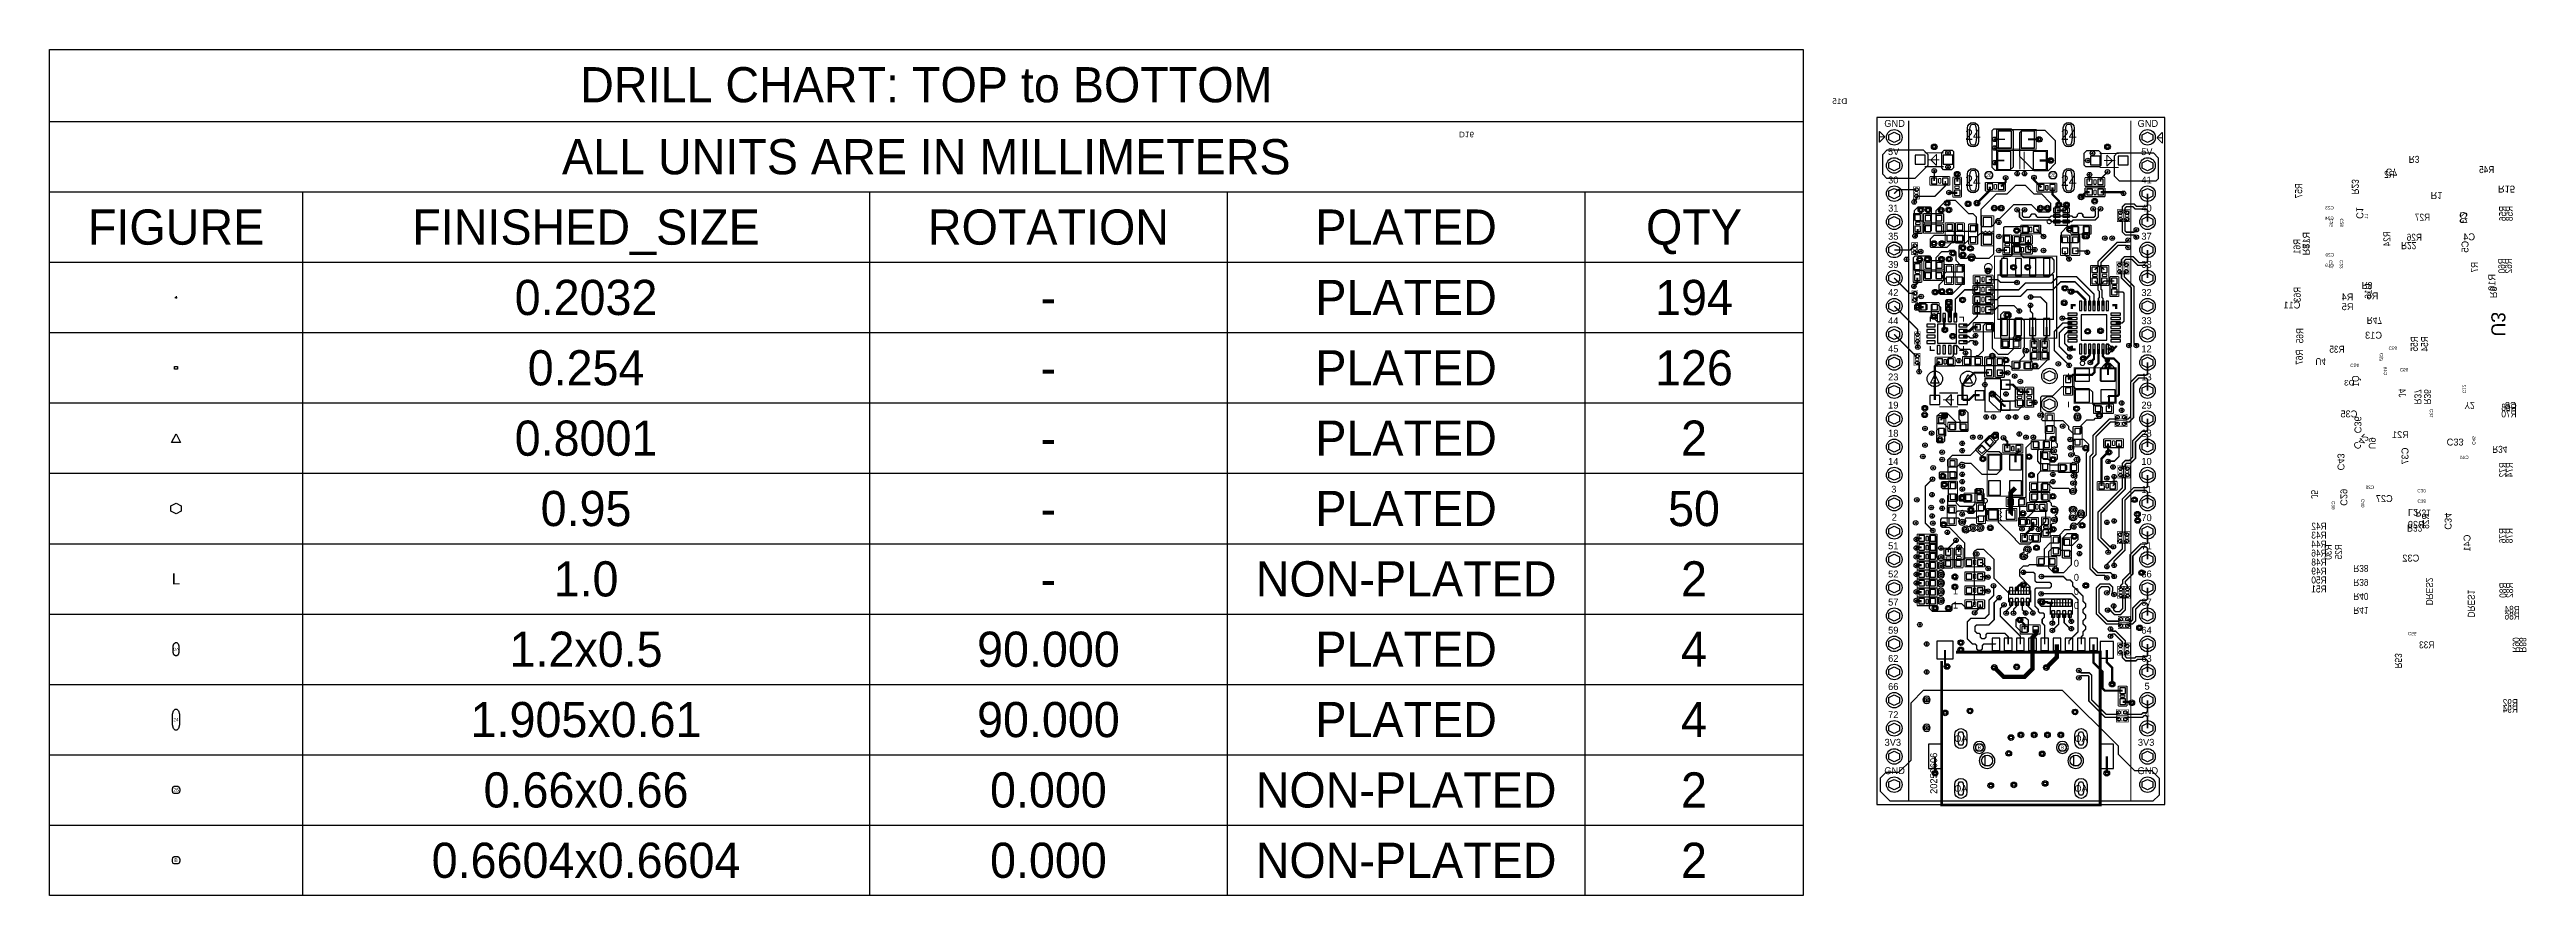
# Model space of a CAD drawing. Extents: x -209 to 15, y 9 to 85.
import ezdxf
from ezdxf.enums import TextEntityAlignment as Align

# ---------------------------------------------------------------- set-up
doc = ezdxf.new("R2010")
doc.units = 0
for name, color, linetype in [('BG_DESIGN_OUTLINE', 85, 'CONTINUOUS'), ('BG_SILKSCREEN_TOP', 85, 'CONTINUOUS'), ('ET_BOTTOM', 5, 'CONTINUOUS'), ('MA_NCLEGEND-1-6', 190, 'CONTINUOUS'), ('PG_SILKSCREEN_BOTTOM', 5, 'CONTINUOUS'), ('PIN_BOTTOM', 5, 'CONTINUOUS'), ('RD_SILKSCREEN_BOTTOM', 1, 'CONTINUOUS'), ('VC_BOTTOM', 5, 'CONTINUOUS')]:
    doc.layers.add(name, color=color, linetype=linetype)

msp = doc.modelspace()

# ---------------------------------------------------------------- texts
at = {"layer": 'BG_SILKSCREEN_TOP'}
for s, p in [('GND', (-43.2083, 78.0494)), ('GND', (-20.3483, 78.0494)), ('5V', (-42.8807, 75.5036)), ('5V', (-20.0207, 75.5036)), ('30', (-42.8649, 72.9449)), ('41', (-20.0049, 72.9449)), ('31', (-42.8649, 70.4049)), ('40', (-20.0049, 70.4049)), ('35', (-42.8649, 67.8649)), ('37', (-20.0049, 67.8649)), ('39', (-42.8649, 65.3249)), ('38', (-20.0049, 65.3249)), ('42', (-42.8649, 62.7849)), ('32', (-20.0049, 62.7849)), ('44', (-42.8649, 60.2449)), ('33', (-20.0049, 60.2449)), ('45', (-42.8649, 57.7049)), ('12', (-20.0049, 57.7049)), ('23', (-42.8649, 55.1649)), ('13', (-20.0049, 55.1649)), ('19', (-42.8649, 52.6249)), ('29', (-20.0049, 52.6249)), ('18', (-42.8649, 50.0849)), ('28', (-20.0049, 50.0849)), ('14', (-42.8649, 47.5449)), ('10', (-20.0049, 47.5449)), ('3', (-42.5835, 45.0343)), ('11', (-20.0049, 45.0049)), ('2', (-42.5416, 42.5038)), ('70', (-20.0049, 42.4649)), ('51', (-42.8649, 39.9249)), ('71', (-20.0049, 39.9249)), ('52', (-42.8649, 37.3849)), ('1', (-37.0179, 38.3873)), ('0', (-26.1057, 38.3515)), ('86', (-20.0049, 37.3849)), ('1', (-37.0179, 37.1173)), ('1', (-37.0179, 35.8473)), ('0', (-26.1057, 37.0815)), ('0', (-26.1057, 35.8115)), ('57', (-42.8649, 34.8449)), ('1', (-37.0179, 34.5773)), ('0', (-26.1057, 34.5415)), ('87', (-20.0049, 34.8449)), ('59', (-42.8649, 32.3049)), ('64', (-20.0049, 32.3049)), ('62', (-42.8649, 29.7649)), ('63', (-20.0049, 29.7649)), ('66', (-42.8649, 27.2249)), ('5', (-19.7235, 27.2543)), ('72', (-42.8649, 24.6849)), ('4', (-19.7235, 24.7143)), ('3V3', (-43.1834, 22.1904)), ('3V3', (-20.3234, 22.1904)), ('GND', (-43.2083, 19.6294)), ('GND', (-20.3483, 19.6294))]:
    msp.add_text(s, height=0.625, dxfattribs=at).set_placement(p)
msp.add_text('20250606', height=0.625, rotation=90, dxfattribs=at).set_placement((-38.4383, 17.847))
at = {"layer": 'MA_NCLEGEND-1-6', "width": 0.992}
for s, p in [('DRILL CHART: TOP to BOTTOM', (-129.6788, 80.2683)), ('ALL UNITS ARE IN MILLIMETERS', (-129.6788, 73.7683)), ('FIGURE', (-197.3952, 67.4183)), ('FINISHED_SIZE', (-160.3874, 67.4183)), ('ROTATION', (-118.6552, 67.4183)), ('PLATED', (-86.3718, 67.4183)), ('QTY', (-60.3876, 67.4183)), ('0.2032', (-160.3874, 61.0683)), ('PLATED', (-86.3718, 61.0683)), ('194', (-60.3876, 61.0683)), ('-', (-118.6552, 61.0683)), ('0.254', (-160.3874, 54.7183)), ('-', (-118.6552, 54.7183)), ('PLATED', (-86.3718, 54.7183)), ('126', (-60.3876, 54.7183)), ('0.8001', (-160.3874, 48.3683)), ('PLATED', (-86.3718, 48.3683)), ('2', (-60.3876, 48.3683)), ('-', (-118.6552, 48.3683)), ('0.95', (-160.3874, 42.0183)), ('PLATED', (-86.3718, 42.0183)), ('50', (-60.3876, 42.0183)), ('-', (-118.6552, 42.0183)), ('1.0', (-160.3874, 35.6683)), ('NON-PLATED', (-86.3718, 35.6683)), ('2', (-60.3876, 35.6683)), ('-', (-118.6552, 35.6683)), ('1.2x0.5', (-160.3874, 29.3183)), ('90.000', (-118.6552, 29.3183)), ('PLATED', (-86.3718, 29.3183)), ('4', (-60.3876, 29.3183)), ('1.905x0.61', (-160.3874, 22.9683)), ('90.000', (-118.6552, 22.9683)), ('PLATED', (-86.3718, 22.9683)), ('4', (-60.3876, 22.9683)), ('0.66x0.66', (-160.3874, 16.6183)), ('0.000', (-118.6552, 16.6183)), ('NON-PLATED', (-86.3718, 16.6183)), ('2', (-60.3876, 16.6183)), ('0.6604x0.6604', (-160.3874, 10.2683)), ('0.000', (-118.6552, 10.2683)), ('NON-PLATED', (-86.3718, 10.2683)), ('2', (-60.3876, 10.2683))]:
    msp.add_text(s, height=3.175, dxfattribs=at).set_placement(p, align=Align.CENTER)
at = {"layer": 'MA_NCLEGEND-1-6'}
for s, height, p in [('24', 0.9525, (-35.201, 77.3444)), ('24', 0.9525, (-26.561, 77.3444)), ('26', 0.33, (-33.771, 73.6944)), ('26', 0.33, (-27.991, 73.6944)), ('24', 0.9525, (-35.201, 73.1944)), ('24', 0.9525, (-26.561, 73.1944)), ('L', 1, (-197.3952, 37.2558)), ('OA', 0.25, (-197.3952, 30.9058)), ('24', 0.305, (-197.3952, 24.5558)), ('OA', 0.6, (-36.306, 22.8409)), ('OA', 0.6, (-25.456, 22.8409)), ('B', 0.3302, (-34.631, 22.0409)), ('L', 1, (-33.931, 20.844)), ('B', 0.3302, (-27.131, 22.0409)), ('L', 1, (-25.931, 20.844)), ('26', 0.33, (-197.3952, 18.2058)), ('OA', 0.6, (-36.306, 18.3409)), ('OA', 0.6, (-25.456, 18.3409)), ('B', 0.3302, (-197.3952, 11.8558))]:
    msp.add_text(s, height=height, dxfattribs=at).set_placement(p, align=Align.MIDDLE_CENTER)
at = {"layer": 'RD_SILKSCREEN_BOTTOM', "text_generation_flag": 2}
for s, height, width, p in [('D15', 0.5, 1.1048, (-46.5551, 80.1175)), ('R2', 0.635, 0.88, (2.8601, 73.4438)), ('R45', 0.635, 0.88, (11.8461, 73.8769)), ('C24', 0.2997, 0.839173, (-2.6436, 69.6568)), ('C23', 0.2997, 0.839173, (-2.6395, 70.5986)), ('R27', 0.635, 0.88, (6.0528, 69.5847)), ('R26', 0.635, 0.88, (5.3123, 67.7706)), ('C19', 0.2997, 0.839173, (-2.6396, 65.4048)), ('C20', 0.2997, 0.839173, (-2.6111, 66.3536)), ('R35', 0.635, 0.88, (-1.6681, 57.6618)), ('D3', 0.5, 1.1048, (-0.7653, 54.7076)), ('R70', 0.635, 0.88, (13.8547, 51.8253)), ('R68', 0.635, 0.88, (13.8547, 52.4253)), ('C44', 0.2997, 0.839173, (9.5292, 48.076)), ('C28', 0.2997, 0.839173, (1.0036, 45.3711)), ('R44', 0.635, 0.88, (-3.2952, 40.0764)), ('R43', 0.635, 0.88, (-3.2952, 40.8864)), ('R42', 0.635, 0.88, (-3.2952, 41.6964)), ('R48', 0.635, 0.88, (-3.2952, 38.4564)), ('R46', 0.635, 0.88, (-3.2952, 39.2664)), ('R49', 0.635, 0.88, (-3.2952, 37.6464)), ('R50', 0.635, 0.88, (-3.2952, 36.8364)), ('R51', 0.635, 0.88, (-3.2952, 36.0264)), ('R84', 0.635, 0.88, (14.1451, 34.1842)), ('R86', 0.635, 0.88, (14.1451, 33.5842)), ('R94', 0.635, 0.88, (13.9762, 25.1705)), ('R92', 0.635, 0.88, (13.9762, 25.7705))]:
    msp.add_text(s, height=height, dxfattribs=dict(at, width=width)).set_placement(p)
for s, height, rotation, width, p in [('D16', 0.5, 180, 1.1048, (-81.5977, 77.6084)), ('R3', 0.635, 180, 0.88, (4.1288, 75.4356)), ('R57', 0.635, 90, 0.88, (-5.4918, 72.969)), ('R23', 0.635, 270, 0.88, (-1.014, 71.9524)), ('C25', 0.2997, 90, 0.839173, (-2.7051, 69.7896)), ('C26', 0.2997, 90, 0.839173, (-1.7838, 69.7791)), ('L1', 0.2997, 90, 0.839173, (0.4565, 70.223)), ('R56', 0.635, 90, 0.88, (12.9137, 70.917)), ('R58', 0.635, 90, 0.88, (13.5137, 70.917)), ('R61', 0.635, 90, 0.88, (-5.6446, 67.9351)), ('R24', 0.635, 90, 0.88, (2.4693, 68.6364)), ('R22', 0.635, 180, 0.88, (3.4323, 67.6454)), ('C21', 0.2997, 90, 0.839173, (-2.7739, 66.0265)), ('C22', 0.2997, 90, 0.839173, (-1.7997, 66.0289)), ('R7', 0.635, 90, 0.88, (10.3838, 65.8576)), ('R60', 0.635, 90, 0.88, (12.8425, 66.1926)), ('R62', 0.635, 90, 0.88, (13.4425, 66.1926)), ('R63', 0.635, 90, 0.88, (-5.621, 63.6119)), ('R8', 0.635, 180, 0.88, (-0.1175, 64.0391)), ('U16', 0.635, 90, 0.88, (0.782, 63.9162)), ('R47', 0.635, 180, 0.88, (0.3399, 60.9053)), ('R65', 0.635, 90, 0.88, (-5.3843, 59.8884)), ('C58', 0.2997, 180, 0.839173, (2.3049, 58.2316)), ('R55', 0.635, 90, 0.88, (4.9489, 59.1453)), ('R54', 0.635, 90, 0.88, (5.8761, 59.1453)), ('R67', 0.635, 90, 0.88, (-5.4308, 57.9441)), ('U4', 0.635, 180, 0.88, (-4.2954, 57.1787)), ('C14', 0.2997, 180, 0.839173, (-1.1544, 56.673)), ('C57', 0.2997, 90, 0.839173, (1.8135, 57.6551)), ('C46', 0.2997, 270, 0.839173, (1.8717, 55.6341)), ('C56', 0.2997, 180, 0.839173, (3.3157, 56.2751)), ('Q1', 0.635, 90, 0.88, (-0.3562, 55.6127)), ('J4', 0.635, 270, 0.88, (3.2267, 53.6372)), ('R37', 0.635, 270, 0.88, (4.6385, 52.9961)), ('R36', 0.635, 270, 0.88, (5.5019, 52.9961)), ('C12', 0.2997, 270, 0.839173, (8.9967, 54.0038)), ('C31', 0.2997, 90, 0.839173, (6.3214, 52.5953)), ('Y2', 0.635, 180, 0.88, (9.1569, 53.2184)), ('C45', 0.2997, 270, 0.839173, (9.8502, 49.3569)), ('R34', 0.635, 180, 0.88, (11.6566, 49.2613)), ('R72', 0.635, 90, 0.88, (12.9232, 47.7889)), ('R74', 0.635, 90, 0.88, (13.5232, 47.7889)), ('J5', 0.635, 270, 0.88, (-4.6921, 44.4908)), ('C30', 0.2997, 180, 0.839173, (4.9036, 45.3586)), ('C39', 0.2997, 90, 0.839173, (-2.5258, 44.2828)), ('C40', 0.2997, 90, 0.839173, (0.1197, 44.472)), ('R31', 0.635, 180, 0.88, (4.7416, 43.5132)), ('C38', 0.2997, 180, 0.839173, (4.917, 44.4294)), ('R28', 0.635, 90, 0.88, (5.9658, 43.1387)), ('R30', 0.635, 90, 0.88, (-2.8317, 40.359)), ('R25', 0.635, 90, 0.88, (-1.8985, 40.3798)), ('R32', 0.635, 180, 0.88, (3.9769, 42.1562)), ('R76', 0.635, 90, 0.88, (12.911, 41.8401)), ('R78', 0.635, 90, 0.88, (13.511, 41.8401)), ('R38', 0.635, 180, 0.88, (-0.8796, 38.5094)), ('R39', 0.635, 180, 0.88, (-0.8796, 37.2493)), ('R40', 0.635, 180, 0.88, (-0.8796, 35.9892)), ('DRES2', 0.635, 270, 0.88, (5.6836, 34.8719)), ('DRES1', 0.635, 270, 0.88, (9.4572, 33.7741)), ('R80', 0.635, 90, 0.88, (12.9469, 36.9123)), ('R82', 0.635, 90, 0.88, (13.5469, 36.9123)), ('R41', 0.635, 180, 0.88, (-0.8796, 34.7291)), ('C55', 0.2997, 180, 0.839173, (4.0507, 32.4699)), ('R33', 0.635, 0.494, 0.88, (6.4364, 30.995)), ('R90', 0.635, 270, 0.88, (13.506, 30.6043)), ('R88', 0.635, 270, 0.88, (14.106, 30.6043)), ('R53', 0.635, 270, 0.88, (2.8721, 29.1699))]:
    msp.add_text(s, height=height, rotation=rotation, dxfattribs=dict(at, width=width)).set_placement(p)
for s, rotation, p in [('C7', 180, (2.0417, 74.2854)), ('R1', 180, (6.0969, 72.1656)), ('R15', 180, (12.1825, 72.7493)), ('C1', 270, (-0.6035, 69.7458)), ('C3', 90, (9.3557, 70.398)), ('U2', 270, (8.7874, 69.2965)), ('R18', 90, (-4.8162, 68.5728)), ('R17', 270, (-5.4403, 66.4555)), ('C5', 90, (9.5166, 67.7635)), ('R10', 90, (11.9392, 64.774)), ('R9', 270, (11.465, 62.5893)), ('C36', 270, (-0.7712, 50.3921)), ('C42', 225, (-0.9442, 49.3041)), ('U9', 270, (0.5214, 48.9627)), ('C33', 180, (7.5474, 49.9164)), ('C43', 270, (-2.3027, 47.0459)), ('C37', 90, (4.0998, 49.1116)), ('C29', 270, (-2.0409, 43.8484)), ('L2', 180, (4.0507, 43.5669)), ('C34', 270, (7.3616, 41.6923)), ('C41', 90, (9.6994, 41.2496))]:
    msp.add_text(s, height=0.625, rotation=rotation, dxfattribs=at).set_placement(p)
for s, p in [('C4', (10.1134, 67.8139)), ('R4', (-0.8679, 62.3904)), ('R6', (1.3803, 62.4823)), ('C11', (-5.6546, 61.6591)), ('R5', (-0.8603, 61.5101)), ('C13', (1.7168, 58.9334)), ('C35', (-0.5083, 51.8292)), ('C8', (13.8704, 52.5951)), ('R21', (4.141, 49.9574)), ('C27', (2.6803, 44.1879)), ('R29', (5.5724, 41.8627)), ('C32', (5.081, 38.8187))]:
    msp.add_text(s, height=0.625, dxfattribs=at).set_placement(p)
at = {"layer": 'RD_SILKSCREEN_BOTTOM', "text_generation_flag": 2, "width": 1.02}
msp.add_text('U3', height=1.27, rotation=270, dxfattribs=at).set_placement((11.5796, 60.2345), align=Align.CENTER)

# ---------------------------------------------------------------- blocks, each defined once
blk = doc.blocks.new('FIGURE_CROSS')
for points in [[(-0.5, 0), (0.5, 0)], [(0, 0.5), (0, -0.5)]]:
    blk.add_lwpolyline(points)
blk = doc.blocks.new('FIGURE_SQUARE')
blk.add_lwpolyline([(-0.5, -0.5), (-0.5, 0.5), (0.5, 0.5), (0.5, -0.5)], close=True)
blk = doc.blocks.new('FIGURE_HEX')
blk.add_lwpolyline([(-0.5, 0), (-0.25, 0.5), (0.25, 0.5), (0.5, 0), (0.25, -0.5), (-0.25, -0.5)], close=True)
blk = doc.blocks.new('FIGURE_TRI')
blk.add_lwpolyline([(-0.5, -0.5), (0, 0.5), (0.5, -0.5)], close=True)
blk = doc.blocks.new('FIGURE_OBLONG')
blk.add_lwpolyline([(-0.5, -0.125), (-0.5, 0.125), (-0.416, 0.375), (-0.25, 0.5), (0.25, 0.5), (0.416, 0.375), (0.5, 0.125), (0.5, -0.125), (0.416, -0.375), (0.25, -0.5), (-0.25, -0.5), (-0.416, -0.375)], close=True)

# ---------------------------------------------------------------- linework, layer by layer
at = {"layer": 'BG_DESIGN_OUTLINE'}
msp.add_lwpolyline([(-43.881, 16.8967), (-17.881, 16.8967), (-17.881, 78.8967), (-43.881, 78.8967)], close=True, dxfattribs=at)
at = {"layer": 'BG_SILKSCREEN_TOP', "const_width": 0.1}
for points in [[(-43.6616, 77.1457), (-43.6616, 77.6457)], [(-43.6616, 77.6457), (-43.1616, 77.1457)], [(-43.6616, 77.1457), (-43.6616, 76.6457)], [(-43.6616, 76.6457), (-43.1616, 77.1457)], [(-43.1616, 77.1457), (-43.6616, 77.1457)], [(-18.1004, 77.5677), (-18.6004, 77.0677)], [(-18.6004, 77.0677), (-18.1004, 77.0677)], [(-18.1004, 76.5677), (-18.6004, 77.0677)], [(-18.1004, 77.0677), (-18.1004, 77.5677)], [(-18.1004, 77.0677), (-18.1004, 76.5677)], [(-26.8372, 55.5383), (-26.3274, 55.5383)], [(-26.5823, 55.2834), (-26.5823, 55.7932)], [(-26.5865, 52.7254), (-26.5865, 53.2352)]]:
    msp.add_lwpolyline(points, dxfattribs=at)
at = {"layer": 'ET_BOTTOM'}
for points in [[(-33.4712, 77.7303), (-33.3326, 77.8689), (-31.7558, 77.8689), (-31.591, 77.7041), (-31.591, 74.4231), (-31.9056, 74.1085), (-33.2091, 74.1085), (-33.4712, 74.3706)], [(-30.9654, 77.5535), (-30.7519, 77.767), (-28.7217, 77.767), (-27.7816, 76.8269), (-27.7816, 74.733), (-28.4221, 74.0925), (-29.6694, 74.0925), (-30.9654, 75.3885)], [(-43.357, 75.5688), (-42.9525, 75.9733), (-39.7074, 75.9733), (-39.2766, 75.5425), (-39.2766, 74.5734), (-40.4633, 73.3867), (-42.9693, 73.3867), (-43.357, 73.7744)], [(-38.0267, 75.7311), (-37.8122, 75.9456), (-37.0811, 75.9456), (-36.9515, 75.816), (-36.9515, 74.3541), (-37.1331, 74.1725), (-37.857, 74.1725), (-38.0267, 74.3422)], [(-25.182, 75.672), (-24.9245, 75.9295), (-23.8722, 75.9295), (-23.6628, 75.7201), (-23.6628, 74.5575), (-23.7902, 74.4301), (-25.0122, 74.4301), (-25.182, 74.5999)], [(-22.4371, 73.6072), (-22.4371, 75.4454), (-22.1829, 75.6996), (-18.9173, 75.6996), (-18.4821, 75.2644), (-18.4821, 73.3725), (-18.6923, 73.1623), (-21.9922, 73.1623)], [(-40.1552, 70.8263), (-39.0839, 70.8263), (-38.9839, 70.7263), (-38.9839, 68.6661), (-39.0839, 68.5661), (-39.5031, 68.5661), (-39.6031, 68.6661), (-39.6031, 69.4458), (-39.7031, 69.5458), (-40.3714, 69.5458), (-40.4714, 69.6458), (-40.4714, 70.5101)], [(-35.215, 70.24), (-34.9072, 69.9322), (-34.9072, 68.6409), (-34.9474, 68.6007), (-38.493, 68.6007), (-38.5326, 68.6403), (-38.5326, 70.4899), (-37.5973, 71.4252), (-36.8035, 71.4252), (-35.6183, 70.24)], [(-39.0453, 67.9423), (-38.7185, 68.2691), (-36.1511, 68.2691), (-36.0988, 68.2168), (-36.0988, 67.7317), (-36.1553, 67.6752), (-37.0621, 67.6752), (-37.5654, 67.1719), (-38.967, 67.1719), (-39.0453, 67.2502)], [(-31.6123, 66.5546), (-31.6123, 67.1994), (-31.5374, 67.2743), (-30.9772, 67.2743), (-30.9003, 67.1974), (-30.9003, 66.4872), (-30.6709, 66.2578), (-28.1318, 66.2578), (-27.9083, 66.0343), (-27.9083, 64.944), (-28.3671, 64.4852), (-32.5699, 64.4852), (-32.7123, 64.6276), (-32.7123, 66.0036), (-32.3335, 66.3824), (-31.7845, 66.3824)], [(-32.3386, 69.0634), (-30.2309, 69.0634), (-30.1739, 69.0064), (-30.1739, 68.5565), (-30.2635, 68.4669), (-30.8026, 68.4669), (-30.9288, 68.3407), (-30.9288, 67.6593), (-31.0027, 67.5854), (-32.3446, 67.5854), (-32.4081, 67.6489), (-32.4081, 68.9939)], [(-27.2267, 67.6458), (-27.2267, 68.5224), (-26.6625, 69.0866), (-25.7589, 69.0866), (-25.6881, 69.0158), (-25.6881, 67.6334), (-25.7485, 67.573), (-27.1539, 67.573)], [(-25.1645, 69.1165), (-24.7849, 69.1165), (-24.7158, 69.0474), (-24.7158, 68.0687), (-24.8338, 67.9507), (-25.2363, 67.9507), (-25.3161, 68.0305), (-25.3161, 68.4451), (-25.2415, 68.5197), (-25.2415, 69.0395)], [(-40.5653, 66.2745), (-40.4322, 66.4076), (-39.1428, 66.4076), (-38.9781, 66.2429), (-38.9781, 64.3699), (-39.0267, 64.3213), (-39.4965, 64.3213), (-39.5948, 64.4196), (-39.5948, 64.9622), (-39.7197, 65.0871), (-40.4634, 65.0871), (-40.5653, 65.189)], [(-38.4931, 64.3369), (-38.5363, 64.3801), (-38.5363, 66.2747), (-38.0154, 66.7956), (-37.4185, 66.7956), (-37.2989, 66.9152), (-36.8947, 66.9152), (-36.7482, 66.7687), (-36.7482, 66.0062), (-36.2925, 65.5505), (-36.1481, 65.5505), (-36.1045, 65.5069), (-36.1045, 64.9954), (-36.1617, 64.9382), (-37.6476, 64.9382), (-37.9412, 64.6446), (-37.9412, 64.4422), (-38.0465, 64.3369)], [(-38.2611, 63.7976), (-37.5322, 64.5265), (-36.1911, 64.5265), (-36.1348, 64.4702), (-36.1348, 63.9179), (-37.1242, 62.9285), (-38.1364, 62.9285), (-38.2611, 63.0532)], [(-40.4619, 61.9432), (-40.2901, 62.115), (-39.4912, 62.115), (-39.3855, 62.0093), (-39.3855, 61.5725), (-39.4531, 61.5049), (-40.3926, 61.5049), (-40.4619, 61.5742)], [(-38.9549, 62.01), (-38.9045, 62.0604), (-38.4261, 62.0604), (-38.1504, 61.7848), (-38.1504, 60.4792), (-38.1773, 60.4523), (-38.4144, 60.4523), (-38.9549, 60.9928)], [(-37.6709, 62.3468), (-37.5594, 62.4583), (-37.1889, 62.4583), (-37.1167, 62.3861), (-37.1167, 61.4687), (-37.1752, 61.4102), (-37.1752, 60.4597), (-37.1809, 60.454), (-37.4159, 60.454), (-37.427, 60.4651), (-37.427, 61.2754), (-37.6709, 61.5193)], [(-32.4535, 61.3488), (-31.9263, 61.3488), (-31.7868, 61.2093), (-31.7868, 60.9006), (-31.9256, 60.7618), (-31.9256, 58.2133), (-32.0354, 58.1035), (-32.4915, 58.1035), (-32.5624, 58.1744), (-32.5624, 58.8292), (-32.6933, 58.9601), (-32.6933, 61.109)], [(-37.387, 57.2008), (-37.1755, 57.2008), (-36.9718, 57.4045), (-36.9718, 58.266), (-36.9314, 58.3064), (-36.6733, 58.3064), (-36.3548, 57.9879), (-35.5035, 57.9879), (-35.4035, 57.8879), (-35.4035, 56.5824), (-35.5035, 56.4824), (-37.387, 56.4824), (-37.487, 56.5824), (-37.487, 57.1008)], [(-23.1834, 58.4212), (-23.1693, 58.4353), (-22.9689, 58.4353), (-22.7875, 58.2539), (-22.5987, 58.2539), (-22.4847, 58.1399), (-22.4847, 57.89), (-22.6382, 57.7365), (-22.8161, 57.7365), (-23.0078, 57.5448), (-23.1532, 57.5448), (-23.1834, 57.575)], [(-30.5265, 56.2041), (-30.5733, 56.2509), (-30.5733, 56.7512), (-30.5295, 56.795), (-30.017, 56.795), (-29.9228, 56.8893), (-29.9228, 57.6435), (-29.8177, 57.7486), (-28.4916, 57.7486), (-28.4543, 57.7113), (-28.4543, 57.0509), (-29.3011, 56.2041)], [(-23.706, 55.1396), (-23.706, 56.2203), (-23.2149, 56.7114), (-22.8417, 56.7114), (-22.3646, 56.2343), (-22.3646, 55.1194), (-22.3959, 55.0881), (-23.6545, 55.0881)], [(-31.126, 52.4701), (-32.8758, 52.4701), (-33.6999, 53.2942), (-33.6999, 54.0577), (-33.5504, 54.2072), (-33.3835, 54.2072), (-32.4903, 53.314), (-31.4676, 53.314), (-31.3531, 53.4285), (-30.7555, 53.4285), (-30.6788, 53.3518), (-30.6788, 52.9173)], [(-38.4385, 51.9558), (-38.1412, 52.2531), (-37.5771, 52.2531), (-36.7882, 51.4642), (-36.7882, 50.7427), (-36.8236, 50.7073), (-37.2555, 50.7073), (-37.8062, 51.258), (-38.3501, 51.258), (-38.4385, 51.3464)], [(-35.7761, 50.6694), (-36.2578, 50.6694), (-36.3725, 50.7841), (-36.3725, 51.5561), (-36.4533, 51.6369), (-36.4533, 52.4388), (-36.3844, 52.5077), (-35.9227, 52.5077), (-35.6716, 52.2566), (-35.6716, 50.7738)], [(-38.4633, 50.6777), (-38.296, 50.845), (-37.8242, 50.845), (-37.7763, 50.7971), (-37.7763, 49.6966), (-37.9273, 49.5456), (-38.3772, 49.5456), (-38.4633, 49.6317)], [(-34.0854, 49.5773), (-34.0854, 49.6935), (-33.2876, 50.4913), (-33.0188, 50.4913), (-32.9178, 50.3903), (-32.9178, 49.8733), (-33.6072, 49.1839), (-33.692, 49.1839)], [(-38.2394, 46.3684), (-38.2394, 46.8598), (-38.1742, 46.925), (-36.7698, 46.925), (-36.6956, 46.8508), (-36.6956, 46.4322), (-36.8594, 46.2684), (-38.1394, 46.2684)], [(-38.0552, 45.9228), (-37.9432, 46.0348), (-36.8479, 46.0348), (-36.7395, 45.9264), (-36.7395, 45.4179), (-36.7892, 45.3682), (-37.9344, 45.3682), (-38.0552, 45.489)], [(-36.4558, 44.7387), (-36.3154, 44.8791), (-35.3945, 44.8791), (-35.3411, 44.8257), (-35.3411, 44.3066), (-35.3678, 44.2799), (-36.3935, 44.2799), (-36.4558, 44.3422)], [(-27.0184, 41.063), (-26.7185, 41.3629), (-25.8899, 41.3629), (-25.7503, 41.2233), (-25.7503, 40.7654), (-26.2538, 40.2619), (-26.936, 40.2619), (-27.0184, 40.3443)], [(-27.9912, 40.078), (-27.5191, 40.078), (-27.3007, 39.8596), (-26.4986, 39.8596), (-26.3323, 39.6933), (-26.3323, 38.5073), (-27.0462, 37.7934), (-27.8998, 37.7934), (-28.3551, 38.2487), (-28.3551, 39.7141)], [(-31.3148, 33.5977), (-31.1404, 33.7721), (-30.4535, 33.7721), (-30.2392, 33.5578), (-30.2392, 32.4863), (-30.3169, 32.4086), (-30.7959, 32.4086), (-31.3148, 32.9275)], [(-29.2359, 35.4673), (-26.3646, 35.4673), (-26.2646, 35.3673), (-26.2646, 34.8641), (-26.3646, 34.7641), (-29.0129, 34.7641), (-29.3359, 35.0871), (-29.3359, 35.3673)], [(-18.4077, 17.7477), (-18.9586, 17.1968), (-42.6893, 17.1968), (-43.5628, 18.0703), (-43.5628, 19.287), (-43.0548, 19.795), (-41.8968, 19.795), (-40.7998, 20.892), (-40.7998, 26.079), (-39.6732, 27.2056), (-27.1463, 27.2056), (-22.1141, 22.1734), (-22.1141, 21.4246), (-20.6375, 19.948), (-19.0923, 19.948), (-18.4077, 19.2634)]]:
    msp.add_lwpolyline(points, close=True, dxfattribs=at)
for points, const_width in [([(-32.3271, 76.9215), (-33.2448, 76.9215)], 0.127), ([(-30.2471, 76.9215), (-29.2263, 76.9215)], 0.2), ([(-38.701, 74.0855), (-38.701, 73.6204), (-38.7091, 73.6123), (-38.7091, 73.1599)], 0.127), ([(-36.6229, 73.0983), (-36.6229, 73.7692), (-36.6283, 73.7746)], 0.2), ([(-32.3812, 75.0173), (-33.0744, 75.0173), (-33.2456, 74.8461), (-33.2456, 74.8164)], 0.127), ([(-29.1812, 75.0173), (-28.1932, 75.0173)], 0.2), ([(-24.6928, 73.0928), (-24.6928, 73.7431)], 0.127), ([(-23.6928, 73.0928), (-23.6928, 73.3591), (-23.061, 73.9909)], 0.127), ([(-40.3107, 72.3849), (-41.9528, 72.3849), (-42.311, 72.0267)], 0.127), ([(-40.3107, 71.7849), (-40.3107, 71.4813), (-40.5168, 71.2752)], 0.127), ([(-37.7091, 73.1599), (-37.7091, 72.7193), (-38.6435, 71.7849), (-40.3107, 71.7849)], 0.127), ([(-36.6229, 72.0983), (-37.3375, 72.0983), (-37.3656, 72.1264)], 0.2), ([(-33.6788, 72.6597), (-33.6788, 72.3341), (-34.8439, 71.169)], 0.2), ([(-32.6788, 72.6597), (-32.2557, 73.0828), (-32.2557, 73.4485)], 0.2), ([(-29.0314, 72.5868), (-29.7044, 73.2598), (-29.7044, 73.4768)], 0.2), ([(-28.0314, 72.5868), (-28.0314, 71.9484), (-27.4565, 71.3735), (-27.4565, 71.0188)], 0.2), ([(-24.6813, 72.1647), (-25.015, 72.1647), (-25.448, 71.7317)], 0.2), ([(-23.6813, 72.1647), (-21.7329, 72.1647), (-21.6186, 72.0504)], 0.2), ([(-19.451, 72.0267), (-19.451, 71.0107), (-19.578, 70.8837), (-20.4401, 70.8837), (-20.6538, 71.0974), (-21.4565, 71.0974), (-21.7322, 70.8217), (-21.7322, 70.5059), (-21.9052, 70.3329)], 0.127), ([(-31.2112, 70.5649), (-31.008, 70.3617), (-31.008, 69.9111), (-30.7323, 69.6354), (-28.264, 69.6354), (-28.141, 69.5124), (-27.6465, 69.5124)], 0.127), ([(-27.6465, 70.0124), (-28.141, 70.0124), (-28.264, 69.8894), (-29.3729, 69.8894), (-29.4999, 70.0164), (-29.4999, 70.0682), (-29.6269, 70.1952), (-29.8809, 70.1952), (-30.0079, 70.0682), (-30.0079, 70.0164), (-30.1349, 69.8894), (-30.627, 69.8894), (-30.754, 70.0164), (-30.754, 70.3617), (-30.5508, 70.5649)], 0.127), ([(-27.6465, 70.5124), (-26.7965, 70.5124)], 0.2), ([(-26.7965, 70.0124), (-27.6465, 70.0124)], 0.127), ([(-26.7965, 69.5124), (-27.6465, 69.5124)], 0.127), ([(-26.7965, 70.5124), (-26.7965, 70.9855), (-26.7674, 71.0146)], 0.2), ([(-26.7965, 69.5124), (-26.302, 69.5124), (-26.179, 69.6354), (-24.1772, 69.6354), (-23.9015, 69.9111), (-23.9015, 70.4486), (-23.6983, 70.6518)], 0.127), ([(-24.3587, 70.6518), (-24.1555, 70.4486), (-24.1555, 70.0164), (-24.2825, 69.8894), (-25.163, 69.8894), (-25.29, 70.0164), (-25.29, 70.1159), (-25.417, 70.2429), (-25.671, 70.2429), (-25.798, 70.1159), (-25.798, 70.0164), (-25.925, 69.8894), (-26.179, 69.8894), (-26.302, 70.0124), (-26.7965, 70.0124)], 0.127), ([(-20.4661, 68.0904), (-20.6693, 68.2936), (-21.4565, 68.2936), (-21.7322, 68.5693), (-21.7322, 69.5599), (-21.9052, 69.7329)], 0.127), ([(-19.451, 69.4867), (-19.451, 70.5027), (-19.578, 70.6297), (-20.5454, 70.6297), (-20.7591, 70.8434), (-21.3512, 70.8434), (-21.4782, 70.7164), (-21.4782, 70.5059), (-21.3052, 70.3329)], 0.127), ([(-21.3052, 69.7329), (-21.4782, 69.5599), (-21.4782, 68.6746), (-21.3512, 68.5476), (-20.6693, 68.5476), (-20.4661, 68.7508)], 0.127), ([(-40.4635, 67.351), (-40.8678, 66.9467), (-42.311, 66.9467)], 0.127), ([(-40.1946, 68.8482), (-40.1946, 68.4424), (-40.4374, 68.1996)], 0.2), ([(-30.2266, 66.9865), (-30.2266, 67.8413), (-30.2466, 67.8613)], 0.127), ([(-29.4861, 68.8006), (-29.4713, 68.8006), (-28.8334, 68.1627)], 0.127), ([(-21.2018, 67.8264), (-21.405, 67.6232), (-22.1929, 67.6232), (-23.9167, 65.8994), (-23.9146, 65.4566), (-24.2251, 65.1435)], 0.127), ([(-21.2018, 67.166), (-21.405, 67.3692), (-22.0876, 67.3692), (-23.6621, 65.7947), (-23.6606, 65.4578), (-23.6605, 65.4573), (-23.3477, 65.1473)], 0.127), ([(-40.4635, 66.751), (-39.9794, 66.751), (-39.9238, 66.8066)], 0.127), ([(-32.1396, 66.9223), (-32.84, 66.9223), (-32.8696, 66.8927)], 0.127), ([(-29.622, 66.9668), (-30.2069, 66.9668), (-30.2266, 66.9865)], 0.127), ([(-26.5389, 66.1319), (-26.8981, 66.4911), (-26.8981, 66.8576)], 0.127), ([(-25.9655, 66.8576), (-25.0136, 66.8576), (-24.8782, 66.7222)], 0.127), ([(-19.451, 66.9467), (-19.451, 65.9307), (-19.578, 65.8037), (-20.2071, 65.8037), (-20.7456, 66.3422), (-21.5277, 66.3422), (-21.8034, 66.0665), (-21.8034, 65.7815), (-21.9764, 65.6085)], 0.127), ([(-21.9764, 65.0085), (-21.8034, 64.8355), (-21.8034, 64.4236), (-20.9163, 63.5365), (-20.9163, 58.5139), (-21.1195, 58.3107)], 0.127), ([(-19.451, 64.4067), (-19.451, 65.4227), (-19.578, 65.5497), (-20.3124, 65.5497), (-20.8509, 66.0882), (-21.4224, 66.0882), (-21.5494, 65.9612), (-21.5494, 65.7815), (-21.3764, 65.6085)], 0.127), ([(-20.4591, 58.3107), (-20.6623, 58.5139), (-20.6623, 63.6418), (-21.5494, 64.5289), (-21.5494, 64.8355), (-21.3764, 65.0085)], 0.127), ([(-40.4399, 63.0278), (-40.9321, 63.0278), (-42.311, 64.4067)], 0.127), ([(-40.2329, 64.4336), (-40.2329, 63.9582), (-40.5367, 63.6544)], 0.2), ([(-40.4399, 62.4278), (-40.1285, 62.7392), (-39.8834, 62.7392)], 0.127), ([(-34.8096, 63.3421), (-35.9606, 63.3421), (-36.8023, 62.5004), (-36.8023, 60.8296)], 0.127), ([(-34.8096, 63.3421), (-34.8096, 64.2418), (-34.7964, 64.255)], 0.127), ([(-24.6794, 61.9004), (-24.6794, 62.7463), (-26.0008, 64.0677), (-27.2936, 64.0677), (-27.9974, 63.3639), (-30.3068, 63.3639), (-30.9186, 62.7521), (-32.7468, 62.7521), (-33.0506, 62.4483), (-33.8114, 62.4483)], 0.127), ([(-33.8096, 63.3421), (-32.957, 63.3421), (-32.9561, 63.343), (-31.0923, 63.343), (-30.4679, 63.9674), (-28.1244, 63.9674), (-27.5619, 64.5299), (-25.8689, 64.5299), (-24.2794, 62.9404), (-24.2794, 61.9004)], 0.127), ([(-31.2294, 64.0113), (-32.725, 64.0113), (-32.9687, 64.255), (-33.7964, 64.255)], 0.127), ([(-28.5519, 59.9821), (-28.5519, 62.1485), (-29.0994, 62.696), (-30.0007, 62.696)], 0.127), ([(-26.3459, 63.1801), (-25.811, 63.1801), (-25.0795, 62.4486), (-25.0795, 61.9004)], 0.2), ([(-24.2251, 64.1435), (-23.9121, 63.8332), (-23.9116, 63.6971), (-23.9116, 63.3172), (-23.8064, 63.212), (-23.8064, 62.6428), (-23.8794, 62.5698), (-23.8794, 61.9004)], 0.127), ([(-23.3477, 64.1473), (-23.6581, 63.8343), (-23.6576, 63.6976), (-23.6576, 63.4225), (-23.5524, 63.3173), (-23.5524, 62.6428), (-23.4793, 62.5697), (-23.4793, 61.9004)], 0.127), ([(-22.456, 64.1476), (-23.3474, 64.1476), (-23.3477, 64.1473)], 0.127), ([(-22.456, 63.1476), (-21.6905, 63.1476), (-21.5635, 63.0206), (-21.5635, 60.5392), (-21.7523, 60.3504), (-22.3294, 60.3504)], 0.127), ([(-40.2032, 59.3043), (-40.2032, 59.7589), (-42.311, 61.8667)], 0.127), ([(-39.6715, 61.7851), (-40.1398, 61.7851), (-40.1886, 61.8339)], 0.2), ([(-37.8023, 60.8296), (-37.8023, 59.7783), (-37.7454, 59.7214)], 0.2), ([(-37.4076, 61.6245), (-37.3023, 61.5192), (-37.3023, 60.8296)], 0.25), ([(-34.8114, 61.5452), (-34.8114, 60.9564), (-35.6382, 60.1296), (-36.1023, 60.1296)], 0.127), ([(-34.8114, 62.4483), (-34.8114, 61.5452)], 0.127), ([(-31.0274, 61.4374), (-31.5109, 61.9209), (-32.8761, 61.9209), (-33.2518, 61.5452), (-33.8114, 61.5452)], 0.127), ([(-29.8219, 59.9821), (-29.8219, 61.2109), (-30.0187, 61.4077), (-30.0187, 61.9399)], 0.127), ([(-26.5211, 56.5246), (-27.8657, 57.8692), (-27.8657, 59.5686), (-27.0839, 60.3504), (-26.2294, 60.3504)], 0.127), ([(-26.2294, 60.7505), (-27.1039, 60.7505), (-27.1426, 60.7892)], 0.127), ([(-40.2497, 57.36), (-40.3443, 57.36), (-42.311, 59.3267)], 0.127), ([(-40.2032, 58.7043), (-40.1902, 58.6913), (-40.1902, 58.1715)], 0.127), ([(-36.1023, 59.6296), (-35.522, 59.6296), (-35.1819, 59.9697), (-34.7689, 59.9697)], 0.25), ([(-36.1023, 59.1296), (-35.5942, 59.1296), (-35.4712, 59.0066), (-35.1771, 59.0066), (-34.9739, 59.2098)], 0.127), ([(-36.1023, 58.6296), (-35.5938, 58.6296), (-35.4708, 58.7526), (-35.1771, 58.7526), (-34.9739, 58.5494)], 0.127), ([(-29.66, 58.4312), (-29.66, 58.8051), (-29.8219, 58.967), (-29.8219, 59.9821)], 0.2), ([(-28.7328, 58.4312), (-28.7328, 58.8936), (-28.5519, 59.0745), (-28.5519, 59.9821)], 0.2), ([(-26.4775, 57.2806), (-27.4234, 58.2265), (-27.4234, 59.4452), (-26.9182, 59.9504), (-26.2294, 59.9504)], 0.127), ([(-26.2294, 59.5504), (-26.6689, 59.5504), (-26.9286, 59.2907), (-26.9286, 58.4996), (-26.451, 58.022)], 0.127), ([(-40.2497, 56.76), (-40.0613, 56.5716), (-40.0613, 55.9607)], 0.127), ([(-38.6499, 55.3076), (-38.6499, 56.4348), (-38.207, 56.8777)], 0.2), ([(-33.7452, 55.866), (-35.0915, 55.866), (-35.6499, 55.3076)], 0.2), ([(-32.7874, 55.855), (-32.0735, 55.855)], 0.2), ([(-25.324, 55.6623), (-24.4722, 55.6623), (-24.2453, 55.8892), (-24.2453, 56.3551), (-23.8794, 56.721), (-23.8794, 58.0004)], 0.2), ([(-25.2511, 57.143), (-24.9811, 57.143), (-24.6794, 57.4447), (-24.6794, 58.0004)], 0.2), ([(-24.2794, 58.0004), (-24.2794, 57.118), (-24.6085, 56.7889)], 0.2), ([(-23.024, 53.7623), (-22.1604, 53.7623), (-22.0334, 53.8893), (-22.0334, 56.6778), (-22.4993, 57.1437), (-23.2667, 57.1437), (-23.4793, 57.3563), (-23.4793, 58.0004)], 0.2), ([(-23.0795, 58.0004), (-22.706, 58.0004)], 0.2), ([(-23.024, 55.6623), (-23.024, 56.4481), (-23.0303, 56.4544)], 0.2), ([(-21.5542, 51.8512), (-21.3812, 51.6782), (-21.2015, 51.6782), (-20.9729, 51.9068), (-20.9729, 54.9997), (-20.3289, 55.6437), (-19.578, 55.6437), (-19.451, 55.7707), (-19.451, 56.7867)], 0.127), ([(-38.6482, 53.4075), (-38.6482, 55.3059), (-38.6499, 55.3076)], 0.2), ([(-36.1482, 53.4075), (-36.1482, 54.8093), (-35.6499, 55.3076)], 0.2), ([(-34.6001, 53.8286), (-35.1291, 53.8286), (-35.5502, 53.4075), (-36.1482, 53.4075)], 0.2), ([(-32.2501, 52.8786), (-32.4029, 52.8786), (-33.4477, 53.9234)], 0.2), ([(-32.2501, 54.7786), (-31.607, 54.7786), (-30.9704, 54.142)], 0.2), ([(-30.9704, 54.142), (-30.107, 54.142)], 0.2), ([(-26.6202, 55.2357), (-26.1895, 55.6664), (-25.6419, 55.6664), (-25.6378, 55.6623), (-25.324, 55.6623)], 0.2), ([(-22.926, 52.6068), (-22.926, 53.6643), (-23.024, 53.7623)], 0.2), ([(-21.5542, 51.2512), (-21.3812, 51.4242), (-21.0962, 51.4242), (-20.7189, 51.8015), (-20.7189, 54.8944), (-20.2236, 55.3897), (-19.578, 55.3897), (-19.451, 55.2627), (-19.451, 54.2467)], 0.127), ([(-38.0584, 51.5741), (-38.0584, 51.697), (-37.7837, 51.9717)], 0.2), ([(-30.107, 53.142), (-30.0637, 53.1853), (-29.6177, 53.1853)], 0.127), ([(-22.1542, 51.8512), (-22.3272, 51.6782), (-22.8977, 51.6782), (-24.3616, 50.2143), (-24.3616, 48.5706), (-24.6524, 48.2798), (-24.6524, 38.1752), (-24.0416, 37.5644), (-23.3291, 37.5644), (-23.1168, 37.3521)], 0.127), ([(-22.1542, 51.2512), (-22.3272, 51.4242), (-22.7924, 51.4242), (-24.1076, 50.109), (-24.1076, 48.4653), (-24.3984, 48.1745), (-24.3984, 38.2805), (-23.9363, 37.8184), (-22.8094, 37.8184), (-22.4683, 37.4773)], 0.127), ([(-21.8957, 47.2048), (-21.7227, 47.3778), (-21.7227, 47.6628), (-21.447, 47.9385), (-21.0908, 47.9385), (-20.7922, 48.2371), (-20.7922, 49.7042), (-19.9327, 50.5637), (-19.578, 50.5637), (-19.451, 50.6907), (-19.451, 51.7067)], 0.127), ([(-32.4523, 49.9829), (-32.1003, 49.6309), (-32.1003, 49.0379)], 0.2), ([(-23.0223, 49.4772), (-23.0223, 48.7561), (-22.9417, 48.6755)], 0.2), ([(-23.002, 47.8564), (-22.981, 47.8774), (-22.456, 47.8774), (-22.0223, 48.3111), (-22.0223, 49.4772)], 0.127), ([(-21.2957, 47.2048), (-21.4687, 47.3778), (-21.4687, 47.5575), (-21.3417, 47.6845), (-20.9855, 47.6845), (-20.5382, 48.1318), (-20.5382, 49.5989), (-19.8274, 50.3097), (-19.578, 50.3097), (-19.451, 50.1827), (-19.451, 49.1667)], 0.127), ([(-31.1003, 49.0379), (-31.1003, 48.7445), (-31.3675, 48.4773), (-31.3675, 47.7606)], 0.2), ([(-23.5999, 45.6351), (-23.5999, 48.1149), (-23.0393, 48.6755), (-22.9417, 48.6755)], 0.2), ([(-38.8377, 41.6212), (-39.499, 42.2825), (-39.499, 45.6227), (-38.8616, 46.2601)], 0.127), ([(-31.8057, 44.1964), (-31.8057, 45.0421), (-31.4037, 45.4441), (-31.384, 45.4441), (-31.3675, 45.4606)], 0.4), ([(-22.9976, 39.6646), (-22.9976, 39.9514), (-23.9119, 40.8657), (-23.9119, 43.283), (-21.7227, 45.4722), (-21.7227, 46.4318), (-21.8957, 46.6048)], 0.127), ([(-22.5407, 40.1414), (-22.8283, 40.1414), (-23.6579, 40.971), (-23.6579, 43.1777), (-21.4687, 45.3669), (-21.4687, 46.4318), (-21.2957, 46.6048)], 0.127), ([(-22.5999, 45.6437), (-22.5953, 45.6437), (-22.4683, 45.7707), (-22.4683, 46.4773)], 0.127), ([(-21.9079, 41.256), (-21.7349, 41.429), (-21.7349, 44.4548), (-20.706, 45.4837), (-19.578, 45.4837), (-19.451, 45.6107), (-19.451, 46.6267)], 0.127), ([(-21.3079, 41.256), (-21.4809, 41.429), (-21.4809, 44.3495), (-20.6007, 45.2297), (-19.578, 45.2297), (-19.451, 45.1027), (-19.451, 44.0867)], 0.127), ([(-31.8057, 44.1964), (-31.8057, 43.0542), (-31.8074, 43.0525)], 0.4), ([(-29.2955, 41.7292), (-29.2955, 41.7722), (-28.6431, 42.4246)], 0.127), ([(-28.6431, 42.4246), (-28.6431, 43.4349), (-28.9373, 43.7291)], 0.127), ([(-39.8341, 40.9123), (-40.2376, 40.9123), (-40.3237, 40.8262)], 0.2), ([(-37.4406, 39.6449), (-37.4406, 40.0246), (-37.1025, 40.3627), (-37.1025, 40.3651), (-36.7348, 40.7328)], 0.127), ([(-30.5342, 40.9482), (-30.5342, 41.2067), (-29.9288, 41.8121)], 0.2), ([(-29.9288, 41.8121), (-29.7715, 41.9694), (-29.7715, 42.3026), (-29.702, 42.3721)], 0.2), ([(-28.6431, 41.4246), (-28.264, 41.4246), (-27.9615, 41.7271)], 0.2), ([(-23.1168, 38.3521), (-23.1168, 38.5706), (-21.7349, 39.9525), (-21.7349, 40.483), (-21.9079, 40.656)], 0.127), ([(-22.4683, 38.477), (-22.4683, 38.8598), (-21.4809, 39.8472), (-21.4809, 40.483), (-21.3079, 40.656)], 0.127), ([(-21.872, 36.3282), (-21.872, 36.6687), (-21.699, 36.8417), (-21.699, 37.1393), (-21.0329, 37.8054), (-21.0329, 39.4372), (-20.0664, 40.4037), (-19.578, 40.4037), (-19.451, 40.5307), (-19.451, 41.5467)], 0.127), ([(-39.8341, 40.1023), (-40.2576, 40.1023), (-40.3237, 40.0362)], 0.2), ([(-39.8341, 39.2923), (-40.2776, 39.2923), (-40.3237, 39.2462)], 0.2), ([(-39.8341, 38.4823), (-40.2976, 38.4823), (-40.3237, 38.4562)], 0.2), ([(-36.5074, 39.6657), (-36.5074, 40.0639), (-36.462, 40.1093)], 0.127), ([(-34.5585, 38.7253), (-34.3696, 38.7253), (-33.8291, 38.1848)], 0.127), ([(-21.272, 36.3282), (-21.272, 36.6687), (-21.445, 36.8417), (-21.445, 37.034), (-20.7789, 37.7001), (-20.7789, 39.3319), (-19.9611, 40.1497), (-19.578, 40.1497), (-19.451, 40.0227), (-19.451, 39.0067)], 0.127), ([(-39.8341, 37.6723), (-40.3176, 37.6723), (-40.3237, 37.6662)], 0.2), ([(-39.8341, 36.8623), (-40.3098, 36.8623), (-40.3237, 36.8762)], 0.2), ([(-39.8341, 36.0523), (-40.2898, 36.0523), (-40.3237, 36.0862)], 0.2), ([(-33.3476, 36.6274), (-33.3476, 35.7408), (-33.7583, 35.3301), (-33.7583, 34.0681), (-34.1384, 33.688), (-35.4036, 33.688), (-35.7171, 33.3745), (-35.7171, 31.8394), (-35.2467, 31.369), (-34.9927, 31.369), (-34.8657, 31.242), (-34.8657, 30.9344), (-34.7387, 30.8074), (-34.4847, 30.8074), (-34.3577, 30.9344), (-34.3577, 31.242), (-34.2307, 31.369), (-33.156, 31.369), (-33.131, 31.344)], 0.127), ([(-34.5585, 37.4652), (-33.9119, 37.4652), (-33.8586, 37.4119)], 0.127), ([(-34.5585, 36.2051), (-33.9218, 36.2051), (-33.8586, 36.1419)], 0.127), ([(-31.2513, 36.1828), (-31.2513, 36.4539), (-30.9854, 36.7198), (-30.6581, 36.7198)], 0.2), ([(-28.731, 31.344), (-28.731, 33.0376), (-28.9633, 33.2699), (-28.9633, 33.5951), (-28.7587, 33.7997), (-28.7587, 34.0537), (-28.8857, 34.1807), (-29.1832, 34.1807), (-29.3102, 34.3077), (-29.3102, 34.5063), (-29.6168, 34.8129), (-29.6168, 36.3109), (-29.4898, 36.4379), (-28.259, 36.4379), (-28.132, 36.5649), (-28.132, 36.8189), (-28.259, 36.9459), (-29.4898, 36.9459), (-29.6168, 37.0729), (-29.6168, 37.7148), (-29.7438, 37.8418), (-30.6502, 37.8418)], 0.127), ([(-29.0548, 35.9112), (-26.2606, 35.9112), (-25.7383, 35.3889), (-25.7383, 32.4649), (-26.531, 31.6722), (-26.531, 31.344)], 0.127), ([(-25.431, 31.344), (-25.431, 32.0058), (-25.2815, 32.1553), (-25.2815, 32.4552), (-25.0328, 32.7039), (-25.0328, 32.9632), (-25.2815, 33.2119), (-25.2815, 33.4712), (-25.0328, 33.7199), (-25.0328, 33.9792), (-25.2815, 34.2279), (-25.2815, 34.4872), (-25.0328, 34.7359), (-25.0328, 34.9952), (-25.2815, 35.2439), (-25.2815, 35.7112), (-26.2122, 36.6419), (-26.2122, 36.7477), (-26.2123, 36.9273), (-26.4289, 37.1439), (-26.5347, 37.1439), (-26.7141, 37.1438), (-27.0369, 37.4666), (-29.0239, 37.4666)], 0.127), ([(-21.8638, 33.0101), (-22.0368, 33.1831), (-23.1632, 33.1831), (-24.0812, 34.1011), (-24.0812, 36.4483), (-23.7309, 36.7986), (-22.8801, 36.7986), (-22.6044, 36.5229), (-22.6044, 36.2077), (-22.6341, 36.0842), (-22.484, 35.8395)], 0.127), ([(-21.8638, 33.6101), (-22.0368, 33.4371), (-23.0579, 33.4371), (-23.8272, 34.2064), (-23.8272, 36.343), (-23.6256, 36.5446), (-22.9854, 36.5446), (-22.8584, 36.4176), (-22.8584, 36.2379), (-22.8811, 36.1436), (-22.8812, 36.1435), (-23.126, 35.9935)], 0.127), ([(-21.272, 35.7282), (-21.445, 35.5552), (-21.445, 34.4785), (-21.8934, 34.0301), (-22.4502, 34.0301), (-22.6683, 34.2482), (-22.761, 34.378), (-22.7612, 34.378), (-23.0443, 34.425)], 0.127), ([(-22.5071, 34.809), (-22.5071, 34.4596), (-22.4738, 34.413), (-22.3449, 34.2841), (-21.9987, 34.2841), (-21.699, 34.5838), (-21.699, 35.5552), (-21.872, 35.7282)], 0.127), ([(-21.2638, 33.6101), (-21.0908, 33.4371), (-20.9111, 33.4371), (-20.7841, 33.5641), (-20.7841, 34.6222), (-20.0826, 35.3237), (-19.578, 35.3237), (-19.451, 35.4507), (-19.451, 36.4667)], 0.127), ([(-39.8341, 35.2423), (-40.2698, 35.2423), (-40.3237, 35.2962)], 0.2), ([(-34.5585, 34.945), (-34.5585, 34.6779), (-35.0535, 34.1829)], 0.127), ([(-32.8365, 35.554), (-33.2964, 35.0941), (-33.2964, 33.5599), (-33.7582, 33.0981), (-34.8855, 33.0981), (-35.0125, 32.9711), (-35.0125, 32.5193), (-34.8413, 32.3481), (-34.6672, 32.3481), (-34.5402, 32.2211), (-34.5402, 31.9858), (-34.4132, 31.8588), (-34.1592, 31.8588), (-34.0322, 31.9858), (-34.0322, 32.2211), (-33.9052, 32.3481), (-32.3289, 32.3481), (-32.031, 32.0502), (-32.031, 31.344)], 0.127), ([(-32.4028, 34.9095), (-32.7347, 34.5776), (-32.7347, 33.8883), (-30.931, 32.0846), (-30.931, 31.344)], 0.127), ([(-31.7513, 35.1828), (-31.7513, 34.8126), (-32.2029, 34.361), (-32.2029, 34.1635)], 0.127), ([(-31.2513, 35.1828), (-31.2513, 34.7951), (-31.5425, 34.5039), (-31.5425, 34.1635)], 0.127), ([(-30.5422, 32.6938), (-30.5422, 33.1203), (-30.966, 33.5441)], 0.2), ([(-30.7513, 35.1828), (-30.7513, 34.4676), (-30.457, 34.1733)], 0.127), ([(-30.2513, 35.1828), (-30.2513, 34.7912), (-29.7966, 34.3365), (-29.7966, 34.1733)], 0.127), ([(-27.9777, 35.085), (-28.4302, 35.085), (-28.4997, 35.1545), (-28.9807, 35.1545)], 0.2), ([(-27.4777, 34.085), (-27.4777, 33.1523), (-28.0415, 32.5885)], 0.127), ([(-27.9777, 34.085), (-27.9777, 33.3127), (-28.0415, 33.2489)], 0.127), ([(-26.9777, 34.085), (-26.9777, 33.2901), (-26.4516, 32.764), (-26.3272, 32.764)], 0.127), ([(-26.4777, 34.085), (-26.4777, 33.5749), (-26.3272, 33.4244)], 0.127), ([(-21.2638, 33.0101), (-21.0908, 33.1831), (-20.8058, 33.1831), (-20.5301, 33.4588), (-20.5301, 34.5169), (-19.9773, 35.0697), (-19.578, 35.0697), (-19.451, 34.9427), (-19.451, 33.9267)], 0.127), ([(-33.2842, 29.2609), (-32.4358, 28.4125), (-30.5467, 28.4125), (-29.831, 29.1282), (-29.831, 31.344)], 0.4), ([(-29.831, 31.344), (-29.831, 31.9834), (-29.5422, 32.2722), (-29.5422, 32.6938)], 0.4), ([(-27.631, 31.344), (-27.631, 30.2043), (-28.5828, 29.2525)], 0.4), ([(-21.6873, 27.1642), (-23.3103, 27.1642), (-23.5103, 27.3642), (-23.5103, 28.8723), (-24.331, 29.693), (-24.331, 31.344)], 0.2), ([(-22.7972, 32.7363), (-22.5941, 32.5332), (-22.3371, 32.5332), (-21.4659, 31.662), (-21.4659, 31.3932), (-21.2929, 31.2202)], 0.127), ([(-21.8929, 31.2202), (-21.7199, 31.3932), (-21.7199, 31.5567), (-22.4424, 32.2792), (-22.5938, 32.2792), (-22.7971, 32.0759)], 0.127), ([(-21.2929, 30.6202), (-21.4659, 30.4472), (-21.4659, 30.2675), (-21.3097, 30.1113), (-21.0815, 30.1113), (-21.0814, 30.1112), (-20.59, 30.1112), (-20.4575, 30.2437), (-19.578, 30.2437), (-19.451, 30.3707), (-19.451, 31.3867)], 0.127), ([(-37.731, 30.844), (-37.731, 29.5268), (-37.5492, 29.345)], 0.2), ([(-22.6464, 27.753), (-22.6464, 29.241), (-23.131, 29.7256), (-23.131, 30.844)], 0.2), ([(-21.8929, 30.6202), (-21.7199, 30.4472), (-21.7199, 30.1622), (-21.415, 29.8573), (-21.1868, 29.8573), (-21.1867, 29.8572), (-20.4847, 29.8572), (-20.3522, 29.9897), (-19.578, 29.9897), (-19.451, 29.8627), (-19.451, 28.8467)], 0.127), ([(-25.6528, 28.9804), (-25.4496, 28.7772), (-24.7203, 28.7772), (-24.4933, 28.5502), (-24.4933, 26.3263), (-23.1904, 25.0234), (-22.2057, 25.0234), (-22.0327, 25.1964)], 0.127), ([(-22.0327, 24.5964), (-22.2057, 24.7694), (-23.2957, 24.7694), (-24.7473, 26.221), (-24.7473, 28.4449), (-24.8256, 28.5232), (-25.4496, 28.5232), (-25.6528, 28.32)], 0.127), ([(-21.6873, 26.1642), (-20.9622, 26.1642), (-20.8687, 26.0707)], 0.2), ([(-19.451, 26.3067), (-19.451, 25.2907), (-19.578, 25.1637), (-19.863, 25.1637), (-20.0033, 25.0234), (-21.2597, 25.0234), (-21.4327, 25.1964)], 0.127), ([(-21.4327, 24.5964), (-21.2597, 24.7694), (-19.898, 24.7694), (-19.7577, 24.9097), (-19.578, 24.9097), (-19.451, 24.7827), (-19.451, 23.7667)], 0.127), ([(-38.631, 21.244), (-38.631, 19.705)], 0.2), ([(-23.131, 21.244), (-23.131, 19.705)], 0.2)]:
    msp.add_lwpolyline(points, dxfattribs=dict(at, const_width=const_width))
for points in [[(-31.3433, 72.7888), (-30.505, 72.7888), (-29.7216, 72.0054), (-29.0297, 72.0054), (-28.1985, 71.1742), (-28.1985, 70.5115), (-28.3518, 70.3582), (-29.2722, 70.3582), (-29.9373, 71.0233), (-31.5618, 71.0233), (-32.8243, 69.7608), (-32.8473, 69.7623, 0.01689), (-32.8696, 69.7631, 0.414214), (-33.2, 69.4327, 0.01689), (-33.1992, 69.4104), (-33.1977, 69.3874), (-33.5432, 69.0419), (-34.3493, 69.0419), (-34.4684, 69.161), (-34.4684, 70.6137), (-33.0767, 72.0054), (-32.1267, 72.0054)], [(-34.5708, 68.4138), (-33.4583, 68.4138), (-33.3607, 68.3162), (-33.3607, 66.5633), (-33.7649, 66.1591), (-34.9538, 66.1591), (-34.9578, 66.2055, 0.916272), (-35.7174, 66.2055), (-35.7214, 66.1591), (-36.2924, 66.1591), (-36.4623, 66.329), (-36.4623, 67.2977), (-36.3624, 67.3976), (-36.0475, 67.3976), (-35.5907, 67.8544), (-35.5907, 68.0493), (-35.4817, 68.1583), (-34.8263, 68.1583)], [(-31.3505, 60.8111), (-30.8163, 60.8111), (-30.58, 60.5748), (-30.58, 58.1172, 0.51487), (-30.58, 57.5792), (-30.58, 57.3509), (-30.9654, 56.9656), (-30.9654, 56.3052), (-31.043, 56.2276), (-31.6064, 56.2276), (-31.87, 56.4912), (-34.9052, 56.4912), (-35.0052, 56.5912), (-35.0052, 57.2733), (-34.8686, 57.4099), (-34.7081, 57.4099), (-34.2499, 57.8681), (-34.2499, 60.1191), (-34.006, 60.363), (-33.5498, 60.363), (-33.4598, 60.273), (-33.4598, 58.0638), (-32.9439, 57.5479), (-32.0435, 57.5479), (-31.5623, 58.0291), (-31.5623, 59.08), (-31.4726, 59.1697), (-31.4726, 60.689)], [(-28.8164, 52.0292, 0.321132), (-29.0404, 52.342), (-29.0748, 52.3537), (-29.0748, 53.6664), (-28.9748, 53.7664), (-28.0022, 53.7664), (-27.1512, 54.6174), (-26.1392, 54.6174), (-25.9729, 54.4511), (-24.7384, 54.4511), (-24.4128, 54.1255), (-24.4128, 53.0957), (-24.2202, 52.9031), (-23.705, 52.9031), (-23.5336, 52.7317), (-23.5336, 51.8861), (-23.698, 51.7217), (-24.1933, 51.7217), (-24.3269, 51.5881), (-24.9551, 51.5881), (-25.4671, 51.0761), (-25.4671, 50.3732), (-25.5396, 50.3007), (-26.103, 50.3007), (-26.557, 50.7547), (-26.557, 51.0218), (-27.0602, 51.525), (-28.9056, 51.525), (-28.9787, 51.5981, -0.472984), (-28.9633, 51.7544, 0.250512)], [(-25.444, 51.8679, 1), (-26.1048, 51.8679, 1)], [(-26.0997, 49.8508), (-25.2221, 49.8508), (-24.7795, 49.4082), (-24.7795, 48.8095), (-24.9945, 48.5945), (-24.9945, 42.9786), (-25.5773, 42.3958), (-25.5806, 42.3934, 0.081227), (-25.6676, 42.3064), (-25.67, 42.3031), (-25.8325, 42.1406), (-25.8684, 42.1754, 0.194449), (-26.098, 42.2682, 0.414214), (-26.4284, 41.9378, 0.091389), (-26.4067, 41.82, -0.525385), (-26.5016, 41.6822), (-26.9345, 41.6822), (-27.41, 41.2067), (-27.41, 40.5309), (-27.4736, 40.4673), (-28.2555, 40.4673), (-28.7792, 39.9436), (-28.7792, 38.5695), (-28.8315, 38.5172), (-30.1224, 38.5172), (-30.2408, 38.3987), (-30.6855, 38.3987), (-31.0049, 38.0793), (-31.0049, 37.517), (-30.0624, 36.5745), (-30.0624, 35.9478), (-30.1624, 35.8478), (-31.8506, 35.8478), (-33.2925, 37.2897), (-33.2925, 38.9936), (-34.2165, 39.9176), (-34.8591, 39.9176), (-34.9591, 39.8176), (-34.9697, 39.8137, 0.315127), (-35.1869, 39.5033, 0.200753), (-35.0885, 39.2681), (-35.0885, 34.899), (-35.3328, 34.6547), (-35.848, 34.6547), (-36.2007, 35.0074), (-37.0199, 35.0074), (-37.1239, 34.9034), (-37.1239, 34.4242), (-37.2287, 34.3194), (-38.8576, 34.3194), (-39.122, 34.5838), (-39.122, 35.0271), (-39.1208, 35.0283), (-39.1208, 41.1407), (-39.0653, 41.1962), (-38.6307, 41.1962), (-38.5355, 41.101), (-38.5355, 39.2476), (-38.4056, 39.1177), (-38.4018, 39.1094, 0.294076), (-38.1011, 38.9158, 0.205126), (-37.862, 39.0182), (-36.0597, 39.0182), (-35.9417, 39.1362), (-35.9417, 40.4924), (-37.3322, 41.8829), (-38.0002, 41.8829), (-38.1193, 42.002), (-38.1193, 42.6041), (-37.9731, 42.7503), (-36.549, 42.7503, -0.581613), (-36.4616, 42.5968, 0.134704), (-36.5079, 42.4282, 1), (-35.8471, 42.4282, 0.134704), (-35.8934, 42.5968, -0.581613), (-35.806, 42.7503), (-34.9186, 42.7503), (-34.7148, 42.9541), (-34.0195, 42.9541), (-33.8761, 43.0975), (-33.8761, 43.418), (-33.7336, 43.5605), (-32.9992, 43.5605), (-32.9213, 43.4826), (-32.9213, 42.3874), (-31.3934, 40.8595), (-31.3934, 40.8074), (-31.0055, 40.4195), (-30.0676, 40.4195), (-29.8421, 40.645), (-29.8421, 41.1847), (-29.79, 41.2368), (-29.2688, 41.2368), (-28.7549, 41.7507), (-28.3354, 41.7507), (-28.1071, 41.979), (-28.1071, 42.1895, -0.490834), (-27.9799, 42.2878, 0.063809), (-27.8966, 42.2771, 0.414214), (-27.5662, 42.6075, 0.270059), (-27.7337, 42.895, -0.597618), (-27.7298, 43.0739, 0.281861), (-27.5219, 43.4134, 0.414214), (-27.9031, 43.7946, 0.053516), (-27.984, 43.7859, -0.478124), (-28.1071, 43.8852), (-28.1071, 44.0647), (-28.4103, 44.3679), (-28.9241, 44.3679), (-29.0313, 44.4751), (-29.0313, 45.7922), (-28.8815, 45.942), (-28.527, 45.942), (-28.0212, 45.4362), (-26.5962, 45.4362, -0.489112), (-26.4977, 45.3096, 0.062316), (-26.5079, 45.2282, 1), (-25.8471, 45.2282, 0.221009), (-25.9645, 45.4807, -0.464701), (-25.9645, 45.6361, 0.221009), (-25.8471, 45.8886, 0.217933), (-25.9615, 46.1386, -0.492944), (-25.9521, 46.2995, 0.248322), (-25.8075, 46.5727, 0.414214), (-26.1379, 46.9031, 0.09197), (-26.2564, 46.8811, -0.526207), (-26.3944, 46.976), (-26.3944, 47.6003), (-26.2253, 47.7694, -0.397758), (-26.0858, 47.7734, 0.183957), (-25.866, 47.6897, 1), (-25.866, 48.3505, 0.031879), (-25.908, 48.3478, -0.453251), (-26.0225, 48.449), (-26.0225, 48.4503, 0.229356), (-26.148, 48.7095), (-26.148, 48.9211, 0.297118), (-26.148, 49.2819), (-26.148, 49.6808), (-26.1426, 49.6915, 0.116976), (-26.1074, 49.8399), (-26.1074, 49.8431)], [(-34.5231, 49.3193), (-34.413, 49.3193), (-33.8539, 48.7602), (-32.8363, 48.7602), (-32.6436, 48.5675), (-32.6436, 47.1303), (-33.0922, 46.6817), (-34.3766, 46.6817), (-35.3655, 47.6706), (-35.9313, 47.6706, 0.195257), (-36.1616, 47.7641, 0.326913), (-36.4766, 47.5335), (-36.4803, 47.5217), (-36.6531, 47.3489), (-37.3976, 47.3489), (-37.4691, 47.4204), (-37.4691, 47.9922), (-37.0429, 48.4184), (-35.424, 48.4184)], [(-29.8495, 49.6483), (-29.3337, 49.6483), (-29.2694, 49.584), (-29.2694, 48.9454), (-29.3908, 48.824), (-29.3908, 47.8725), (-29.193, 47.6747), (-28.4318, 47.6747), (-28.3113, 47.5542), (-26.8337, 47.5542), (-26.7769, 47.4974), (-26.7769, 47.0882), (-26.9019, 46.9632), (-27.8072, 46.9632, 0.303756), (-28.1746, 46.9632), (-29.1019, 46.9632), (-29.3908, 46.6743), (-29.3908, 44.4301), (-29.6621, 44.1588), (-29.6621, 43.4395), (-30.0283, 43.0728), (-30.3753, 42.7258), (-30.3753, 42.1704), (-30.4543, 42.0914), (-30.6765, 42.0914), (-30.684, 42.0938, 0.076615), (-30.7835, 42.1091, 0.076615), (-30.883, 42.0938), (-30.8905, 42.0914), (-30.9319, 42.0914), (-30.9737, 42.1332), (-30.9737, 43.7445), (-31.0593, 43.8301), (-31.0593, 44.4222), (-30.9242, 44.5573), (-30.5196, 44.5573), (-30.4016, 44.6753), (-30.4016, 48.877), (-30.3987, 48.8799), (-30.3987, 49.0991)], [(-28.5118, 51.1046), (-27.9382, 51.1046), (-27.7227, 50.8891), (-27.7227, 49.5732), (-27.6015, 49.452), (-27.6015, 49.2007, -0.544169), (-27.7448, 49.1081, 0.106093), (-27.8804, 49.1372, 1), (-27.8804, 48.4764, 0.106093), (-27.7448, 48.5055, -0.544169), (-27.6015, 48.4129), (-27.6015, 48.0493), (-27.8493, 47.8015), (-28.138, 47.8015), (-28.3676, 48.0311), (-28.8245, 48.0311), (-29.0087, 48.2153), (-29.0087, 48.6017), (-28.8287, 48.7817), (-28.8287, 49.6525), (-28.643, 49.8382), (-28.643, 50.9734)], [(-34.8975, 45.4081), (-34.369, 45.4081), (-34.2991, 45.3382), (-34.2991, 43.972), (-34.2057, 43.8786), (-34.2057, 43.4768), (-34.3111, 43.3714), (-35.0268, 43.3714), (-35.2327, 43.1655), (-35.5935, 43.1655), (-35.7994, 43.3714), (-36.0062, 43.3714), (-36.0176, 43.3777, 0.12698), (-36.1775, 43.419, 0.12698), (-36.3374, 43.3777), (-36.3488, 43.3714), (-36.608, 43.3714), (-36.7851, 43.1943), (-37.3473, 43.1943), (-37.4844, 43.3314), (-37.4844, 44.7829), (-37.3364, 44.9309), (-36.7498, 44.9309), (-36.7089, 44.89), (-36.7089, 44.108), (-36.4216, 43.8207), (-35.1917, 43.8207), (-34.9956, 44.0168), (-34.9956, 45.31)], [(-26.3905, 43.0807, 0.464701), (-26.3905, 43.2361, -0.221009), (-26.5079, 43.4886, -1), (-25.8471, 43.4886, -0.221009), (-25.9645, 43.2361, 0.464701), (-25.9645, 43.0807, -0.221009), (-25.8471, 42.8282, -1), (-26.5079, 42.8282, -0.221009)], [(-25.1281, 43.1269, 1), (-25.7889, 43.1269, 1)], [(-35.6488, 41.9914, 0.440271), (-35.503, 42.026, -0.271942), (-35.2144, 42.1955, -0.221009), (-34.9619, 42.0781, 0.464701), (-34.8065, 42.0781, -0.221009), (-34.554, 42.1955, -1), (-34.554, 41.5347, -0.221009), (-34.8065, 41.6521, 0.464701), (-34.9619, 41.6521, -0.221009), (-35.2144, 41.5347, -0.150271), (-35.4001, 41.5918, 0.440271), (-35.5459, 41.5572, -0.271942), (-35.8345, 41.3877, -1), (-35.8345, 42.0485, -0.150271)], [(-37.7707, 38.4562, 1), (-38.4315, 38.4562, 1)], [(-30.5869, 39.7664, -0.103487), (-30.6146, 39.8988, -1), (-29.9538, 39.8988, -0.379365), (-30.2445, 39.5708, 0.50266), (-30.3254, 39.4292, -0.103487), (-30.2977, 39.2968, -1), (-30.9585, 39.2968, -0.379365), (-30.6678, 39.6248, 0.50266)], [(-37.7707, 37.6662, 1), (-38.4315, 37.6662, 1)], [(-37.7707, 36.8762, 1), (-38.4315, 36.8762, 1)], [(-37.7707, 36.0862, 1), (-38.4315, 36.0862, 1)], [(-37.7707, 35.2962, 1), (-38.4315, 35.2962, 1)], [(-39.0623, 26.3325, 1), (-39.7231, 26.3325, 1)], [(-39.0623, 23.8101, 1), (-39.7231, 23.8101, 1)], [(-34.0974, 22.0409, 1), (-35.1646, 22.0409, 1)], [(-26.5974, 22.0409, 1), (-27.6646, 22.0409, 1)], [(-33.2276, 20.844, 1), (-34.6344, 20.844, 1)], [(-25.2276, 20.844, 1), (-26.6344, 20.844, 1)]]:
    msp.add_lwpolyline(points, format="xyb", close=True, dxfattribs=at)
at = {"layer": 'MA_NCLEGEND-1-6'}
msp.add_lwpolyline([(-208.8125, 8.6808), (-208.8125, 85.0308), (-50.5451, 85.0308), (-50.5451, 8.6808)], close=True, dxfattribs=at)
for points in [[(-208.8125, 78.5308), (-50.5451, 78.5308)], [(-208.8125, 72.1808), (-50.5451, 72.1808)], [(-185.9779, 72.1808), (-185.9779, 8.6808)], [(-134.7969, 72.1808), (-134.7969, 8.6808)], [(-102.5135, 72.1808), (-102.5135, 8.6808)], [(-70.2301, 72.1808), (-70.2301, 8.6808)], [(-208.8125, 65.8308), (-50.5451, 65.8308)], [(-208.8125, 59.4808), (-50.5451, 59.4808)], [(-208.8125, 53.1308), (-50.5451, 53.1308)], [(-208.8125, 46.7808), (-50.5451, 46.7808)], [(-208.8125, 40.4308), (-50.5451, 40.4308)], [(-208.8125, 34.0808), (-50.5451, 34.0808)], [(-208.8125, 27.7308), (-50.5451, 27.7308)], [(-208.8125, 21.3808), (-50.5451, 21.3808)], [(-208.8125, 15.0308), (-50.5451, 15.0308)]]:
    msp.add_lwpolyline(points, dxfattribs=at)
at = {"layer": 'PG_SILKSCREEN_BOTTOM'}
for points, const_width in [([(-41.011, 78.6067), (-41.011, 17.1867)], 0.1), ([(-20.951, 17.1867), (-20.951, 78.6067)], 0.1), ([(-33.0671, 76.0415), (-29.5071, 76.0415), (-29.5071, 77.8015), (-33.0671, 77.8015), (-33.0671, 76.0415)], 0.1), ([(-39.5614, 75.7076), (-37.8614, 75.7076)], 0.1), ([(-39.5614, 74.4576), (-37.8614, 74.4576)], 0.1), ([(-39.2542, 75.0751), (-38.2382, 75.0751)], 0.1), ([(-39.0002, 75.0751), (-38.4922, 75.5831)], 0.1), ([(-38.4922, 74.5671), (-39.0002, 75.0751)], 0.1), ([(-38.4922, 75.5831), (-38.4922, 74.5671)], 0.1), ([(-33.0812, 75.9173), (-28.4812, 75.9173), (-28.4812, 74.1173), (-33.0812, 74.1173), (-33.0812, 75.9173)], 0.1), ([(-30.9812, 75.8173), (-30.9812, 74.2173)], 0.1), ([(-30.5812, 75.8173), (-30.5812, 74.2173)], 0.1), ([(-22.063, 75.6398), (-23.763, 75.6398)], 0.1), ([(-22.063, 74.3898), (-23.763, 74.3898)], 0.1), ([(-22.3646, 75.0057), (-23.3806, 75.0057)], 0.1), ([(-23.1266, 74.4977), (-23.1266, 75.5137)], 0.1), ([(-23.1266, 75.5137), (-22.6186, 75.0057)], 0.1), ([(-22.6186, 75.0057), (-23.1266, 74.4977)], 0.1), ([(-40.5817, 72.5919), (-40.5817, 71.5429), (-40.0527, 71.5429), (-40.0527, 72.6369), (-40.5817, 72.6369), (-40.5817, 72.5919)], 0.05), ([(-40.4607, 71.9849), (-40.1607, 71.9849), (-40.1607, 72.1849), (-40.4607, 72.1849), (-40.4607, 71.9849)], 0.05), ([(-39.0991, 73.5699), (-37.2991, 73.5699)], 0.1), ([(-39.0991, 72.7799), (-39.0991, 73.5699)], 0.1), ([(-37.2991, 72.7799), (-39.0991, 72.7799)], 0.1), ([(-38.3091, 73.3899), (-38.0991, 73.3899)], 0.1), ([(-38.3091, 72.9799), (-38.3091, 73.3899)], 0.1), ([(-38.0991, 72.9799), (-38.3091, 72.9799)], 0.1), ([(-38.0991, 73.3899), (-38.0991, 72.9799)], 0.1), ([(-37.2991, 73.5699), (-37.2991, 72.7799)], 0.1), ([(-37.0329, 73.5083), (-36.2429, 73.5083)], 0.1), ([(-37.0329, 71.7083), (-37.0329, 73.5083)], 0.1), ([(-36.2429, 71.7083), (-37.0329, 71.7083)], 0.1), ([(-36.8529, 72.7083), (-36.4429, 72.7083)], 0.1), ([(-36.8529, 72.4983), (-36.8529, 72.7083)], 0.1), ([(-36.4429, 72.4983), (-36.8529, 72.4983)], 0.1), ([(-36.4429, 72.7083), (-36.4429, 72.4983)], 0.1), ([(-36.2429, 73.5083), (-36.2429, 71.7083)], 0.1), ([(-34.0888, 73.0397), (-32.2888, 73.0397)], 0.1), ([(-34.0888, 72.2497), (-34.0888, 73.0397)], 0.1), ([(-32.2888, 72.2497), (-34.0888, 72.2497)], 0.1), ([(-33.2888, 72.8397), (-33.0788, 72.8397)], 0.1), ([(-33.2888, 72.4297), (-33.2888, 72.8397)], 0.1), ([(-33.0788, 72.4297), (-33.2888, 72.4297)], 0.1), ([(-33.0788, 72.8397), (-33.0788, 72.4297)], 0.1), ([(-32.2888, 73.0397), (-32.2888, 72.2497)], 0.1), ([(-29.4414, 72.9668), (-27.6414, 72.9668)], 0.1), ([(-29.4414, 72.1768), (-29.4414, 72.9668)], 0.1), ([(-27.6414, 72.1768), (-29.4414, 72.1768)], 0.1), ([(-28.6414, 72.7668), (-28.4314, 72.7668)], 0.1), ([(-28.6414, 72.3568), (-28.6414, 72.7668)], 0.1), ([(-28.4314, 72.3568), (-28.6414, 72.3568)], 0.1), ([(-28.4314, 72.7668), (-28.4314, 72.3568)], 0.1), ([(-27.6414, 72.9668), (-27.6414, 72.1768)], 0.1), ([(-25.1028, 73.4728), (-23.3028, 73.4728)], 0.1), ([(-25.1028, 72.6828), (-25.1028, 73.4728)], 0.1), ([(-23.3028, 72.6828), (-25.1028, 72.6828)], 0.1), ([(-25.0913, 72.5447), (-23.2913, 72.5447)], 0.1), ([(-25.0913, 71.7547), (-25.0913, 72.5447)], 0.1), ([(-23.2913, 71.7547), (-25.0913, 71.7547)], 0.1), ([(-24.3028, 73.2728), (-24.0928, 73.2728)], 0.1), ([(-24.3028, 72.8628), (-24.3028, 73.2728)], 0.1), ([(-24.0928, 72.8628), (-24.3028, 72.8628)], 0.1), ([(-24.2913, 72.3447), (-24.0813, 72.3447)], 0.1), ([(-24.2913, 71.9347), (-24.2913, 72.3447)], 0.1), ([(-24.0813, 71.9347), (-24.2913, 71.9347)], 0.1), ([(-24.0928, 73.2728), (-24.0928, 72.8628)], 0.1), ([(-24.0813, 72.3447), (-24.0813, 71.9347)], 0.1), ([(-23.3028, 73.4728), (-23.3028, 72.6828)], 0.1), ([(-23.2913, 72.5447), (-23.2913, 71.7547)], 0.1), ([(-40.5746, 68.4382), (-40.5746, 70.2382)], 0.1), ([(-40.5746, 70.2382), (-39.7846, 70.2382)], 0.1), ([(-40.3746, 69.2382), (-40.3746, 69.4482)], 0.1), ([(-40.3746, 69.4482), (-39.9646, 69.4482)], 0.1), ([(-39.9646, 69.4482), (-39.9646, 69.2382)], 0.1), ([(-39.7846, 70.2382), (-39.7846, 68.4382)], 0.1), ([(-39.6785, 69.2747), (-37.8585, 69.2747)], 0.1), ([(-39.6785, 68.4547), (-39.6785, 69.2747)], 0.1), ([(-39.6744, 70.2165), (-37.8544, 70.2165)], 0.1), ([(-39.6744, 69.3965), (-39.6744, 70.2165)], 0.1), ([(-37.8544, 69.3965), (-39.6744, 69.3965)], 0.1), ([(-37.8585, 69.2747), (-37.8585, 68.4547)], 0.1), ([(-37.8544, 70.2165), (-37.8544, 69.3965)], 0.1), ([(-37.716, 67.5795), (-37.716, 69.3995)], 0.1), ([(-37.716, 69.3995), (-36.896, 69.3995)], 0.1), ([(-36.896, 69.3995), (-36.896, 67.5795)], 0.1), ([(-36.7947, 67.569), (-36.7947, 69.389)], 0.1), ([(-36.7947, 69.389), (-35.9747, 69.389)], 0.1), ([(-35.9747, 69.389), (-35.9747, 67.569)], 0.1), ([(-35.605, 67.462), (-35.605, 69.282)], 0.1), ([(-35.605, 69.282), (-34.785, 69.282)], 0.1), ([(-34.785, 69.282), (-34.785, 67.462)], 0.1), ([(-34.4504, 67.3089), (-34.4504, 70.0289)], 0.1), ([(-34.4504, 70.0289), (-33.3304, 70.0289)], 0.1), ([(-33.3304, 70.0289), (-33.3304, 67.3089)], 0.1), ([(-26.6715, 69.1624), (-26.6715, 70.8624), (-27.7715, 70.8624), (-27.7715, 69.1624), (-26.6715, 69.1624)], 0.1), ([(-22.1762, 70.5399), (-22.1762, 69.4909), (-21.6472, 69.4909), (-21.6472, 70.5849), (-22.1762, 70.5849), (-22.1762, 70.5399)], 0.05), ([(-22.0552, 69.9329), (-21.7552, 69.9329), (-21.7552, 70.1329), (-22.0552, 70.1329), (-22.0552, 69.9329)], 0.05), ([(-21.5762, 70.5399), (-21.5762, 69.4909), (-21.0472, 69.4909), (-21.0472, 70.5849), (-21.5762, 70.5849), (-21.5762, 70.5399)], 0.05), ([(-21.4552, 69.9329), (-21.1552, 69.9329), (-21.1552, 70.1329), (-21.4552, 70.1329), (-21.4552, 69.9329)], 0.05), ([(-40.7345, 67.558), (-40.7345, 66.509), (-40.2055, 66.509), (-40.2055, 67.603), (-40.7345, 67.603), (-40.7345, 67.558)], 0.05), ([(-40.6135, 66.951), (-40.3135, 66.951), (-40.3135, 67.151), (-40.6135, 67.151), (-40.6135, 66.951)], 0.05), ([(-39.7846, 68.4382), (-40.5746, 68.4382)], 0.1), ([(-39.9646, 69.2382), (-40.3746, 69.2382)], 0.1), ([(-37.8585, 68.4547), (-39.6785, 68.4547)], 0.1), ([(-36.896, 67.5795), (-37.716, 67.5795)], 0.1), ([(-35.9747, 67.569), (-36.7947, 67.569)], 0.1), ([(-34.785, 67.462), (-35.605, 67.462)], 0.1), ([(-33.3304, 67.3089), (-34.4504, 67.3089)], 0.1), ([(-32.5196, 66.5123), (-32.5196, 68.3123)], 0.1), ([(-32.5196, 68.3123), (-31.7296, 68.3123)], 0.1), ([(-32.3196, 67.3123), (-32.3196, 67.5223)], 0.1), ([(-32.3196, 67.5223), (-31.9096, 67.5223)], 0.1), ([(-31.9096, 67.3123), (-32.3196, 67.3123)], 0.1), ([(-31.9096, 67.5223), (-31.9096, 67.3123)], 0.1), ([(-31.7296, 68.3123), (-31.7296, 66.5123)], 0.1), ([(-31.6366, 68.2713), (-29.8366, 68.2713)], 0.1), ([(-31.6366, 67.4813), (-31.6366, 68.2713)], 0.1), ([(-29.8366, 67.4813), (-31.6366, 67.4813)], 0.1), ([(-31.6366, 67.3665), (-29.8366, 67.3665)], 0.1), ([(-31.6366, 66.5765), (-31.6366, 67.3665)], 0.1), ([(-30.8961, 69.1806), (-29.0961, 69.1806)], 0.1), ([(-30.8961, 68.3906), (-30.8961, 69.1806)], 0.1), ([(-29.0961, 68.3906), (-30.8961, 68.3906)], 0.1), ([(-30.8466, 68.0913), (-30.6366, 68.0913)], 0.1), ([(-30.8466, 67.6813), (-30.8466, 68.0913)], 0.1), ([(-30.6366, 67.6813), (-30.8466, 67.6813)], 0.1), ([(-30.8366, 67.1665), (-30.6266, 67.1665)], 0.1), ([(-30.8366, 66.7565), (-30.8366, 67.1665)], 0.1), ([(-30.6366, 68.0913), (-30.6366, 67.6813)], 0.1), ([(-30.6266, 67.1665), (-30.6266, 66.7565)], 0.1), ([(-30.0961, 68.9806), (-29.8861, 68.9806)], 0.1), ([(-30.0961, 68.5706), (-30.0961, 68.9806)], 0.1), ([(-29.8861, 68.5706), (-30.0961, 68.5706)], 0.1), ([(-29.8861, 68.9806), (-29.8861, 68.5706)], 0.1), ([(-29.8366, 68.2713), (-29.8366, 67.4813)], 0.1), ([(-29.8366, 67.3665), (-29.8366, 66.5765)], 0.1), ([(-29.0961, 69.1806), (-29.0961, 68.3906)], 0.1), ([(-27.3081, 68.2676), (-26.4881, 68.2676)], 0.1), ([(-27.3081, 66.4476), (-27.3081, 68.2676)], 0.1), ([(-26.4881, 68.2676), (-26.4881, 66.4476)], 0.1), ([(-26.3755, 68.2676), (-25.5555, 68.2676)], 0.1), ([(-26.3755, 66.4476), (-26.3755, 68.2676)], 0.1), ([(-26.3711, 69.1851), (-24.5511, 69.1851)], 0.1), ([(-26.3711, 68.3651), (-26.3711, 69.1851)], 0.1), ([(-24.5511, 68.3651), (-26.3711, 68.3651)], 0.1), ([(-25.5555, 68.2676), (-25.5555, 66.4476)], 0.1), ([(-24.5511, 69.1851), (-24.5511, 68.3651)], 0.1), ([(-40.6129, 64.0236), (-40.6129, 65.8236)], 0.1), ([(-40.6129, 65.8236), (-39.8229, 65.8236)], 0.1), ([(-40.4129, 64.8236), (-40.4129, 65.0336)], 0.1), ([(-40.4129, 65.0336), (-40.0029, 65.0336)], 0.1), ([(-40.0029, 64.8236), (-40.4129, 64.8236)], 0.1), ([(-40.0029, 65.0336), (-40.0029, 64.8236)], 0.1), ([(-39.8229, 65.8236), (-39.8229, 64.0236)], 0.1), ([(-39.6745, 65.0227), (-37.8545, 65.0227)], 0.1), ([(-39.6745, 64.2027), (-39.6745, 65.0227)], 0.1), ([(-39.646, 65.9715), (-37.826, 65.9715)], 0.1), ([(-39.646, 65.1515), (-39.646, 65.9715)], 0.1), ([(-37.826, 65.1515), (-39.646, 65.1515)], 0.1), ([(-37.8545, 65.0227), (-37.8545, 64.2027)], 0.1), ([(-37.826, 65.9715), (-37.826, 65.1515)], 0.1), ([(-37.7848, 63.8164), (-37.7848, 65.6364)], 0.1), ([(-37.7848, 65.6364), (-36.9648, 65.6364)], 0.1), ([(-36.9648, 65.6364), (-36.9648, 63.8164)], 0.1), ([(-36.8106, 63.8188), (-36.8106, 65.6388)], 0.1), ([(-36.8106, 65.6388), (-35.9906, 65.6388)], 0.1), ([(-35.9906, 65.6388), (-35.9906, 63.8188)], 0.1), ([(-33.2569, 58.9821), (-27.6569, 58.9821), (-27.6569, 66.3821), (-33.2569, 66.3821), (-33.2569, 58.9821)], 0.1), ([(-31.7296, 66.5123), (-32.5196, 66.5123)], 0.1), ([(-29.8366, 66.5765), (-31.6366, 66.5765)], 0.1), ([(-30.6266, 66.7565), (-30.8366, 66.7565)], 0.1), ([(-26.4881, 66.4476), (-27.3081, 66.4476)], 0.1), ([(-25.5555, 66.4476), (-26.3755, 66.4476)], 0.1), ([(-24.6051, 63.7335), (-24.6051, 65.5335)], 0.1), ([(-24.6051, 65.5335), (-23.8151, 65.5335)], 0.1), ([(-23.8151, 65.5335), (-23.8151, 63.7335)], 0.1), ([(-23.7277, 63.7373), (-23.7277, 65.5373)], 0.1), ([(-23.7277, 65.5373), (-22.9377, 65.5373)], 0.1), ([(-22.9377, 65.5373), (-22.9377, 63.7373)], 0.1), ([(-22.2474, 65.8155), (-22.2474, 64.7665), (-21.7184, 64.7665), (-21.7184, 65.8605), (-22.2474, 65.8605), (-22.2474, 65.8155)], 0.05), ([(-22.1264, 65.2085), (-21.8264, 65.2085), (-21.8264, 65.4085), (-22.1264, 65.4085), (-22.1264, 65.2085)], 0.05), ([(-21.6474, 65.8155), (-21.6474, 64.7665), (-21.1184, 64.7665), (-21.1184, 65.8605), (-21.6474, 65.8605), (-21.6474, 65.8155)], 0.05), ([(-21.5264, 65.2085), (-21.2264, 65.2085), (-21.2264, 65.4085), (-21.5264, 65.4085), (-21.5264, 65.2085)], 0.05), ([(-40.7109, 63.2348), (-40.7109, 62.1858), (-40.1819, 62.1858), (-40.1819, 63.2798), (-40.7109, 63.2798), (-40.7109, 63.2348)], 0.05), ([(-39.8229, 64.0236), (-40.6129, 64.0236)], 0.1), ([(-40.5899, 62.6278), (-40.2899, 62.6278), (-40.2899, 62.8278), (-40.5899, 62.8278), (-40.5899, 62.6278)], 0.05), ([(-37.8545, 64.2027), (-39.6745, 64.2027)], 0.1), ([(-36.9648, 63.8164), (-37.7848, 63.8164)], 0.1), ([(-35.9906, 63.8188), (-36.8106, 63.8188)], 0.1), ([(-35.2014, 62.8583), (-33.4014, 62.8583)], 0.1), ([(-35.2014, 62.0683), (-35.2014, 62.8583)], 0.1), ([(-35.1996, 63.7521), (-33.3996, 63.7521)], 0.1), ([(-35.1996, 62.9621), (-35.1996, 63.7521)], 0.1), ([(-33.3996, 62.9621), (-35.1996, 62.9621)], 0.1), ([(-35.1864, 64.665), (-33.3864, 64.665)], 0.1), ([(-35.1864, 63.875), (-35.1864, 64.665)], 0.1), ([(-33.3864, 63.875), (-35.1864, 63.875)], 0.1), ([(-34.4114, 62.6783), (-34.2014, 62.6783)], 0.1), ([(-34.4114, 62.2683), (-34.4114, 62.6783)], 0.1), ([(-34.4096, 63.5721), (-34.1996, 63.5721)], 0.1), ([(-34.4096, 63.1621), (-34.4096, 63.5721)], 0.1), ([(-34.1996, 63.1621), (-34.4096, 63.1621)], 0.1), ([(-34.3964, 64.485), (-34.1864, 64.485)], 0.1), ([(-34.3964, 64.075), (-34.3964, 64.485)], 0.1), ([(-34.1864, 64.075), (-34.3964, 64.075)], 0.1), ([(-34.2014, 62.6783), (-34.2014, 62.2683)], 0.1), ([(-34.1996, 63.5721), (-34.1996, 63.1621)], 0.1), ([(-34.1864, 64.485), (-34.1864, 64.075)], 0.1), ([(-33.4014, 62.8583), (-33.4014, 62.0683)], 0.1), ([(-33.3996, 63.7521), (-33.3996, 62.9621)], 0.1), ([(-33.3864, 64.665), (-33.3864, 63.875)], 0.1), ([(-32.9569, 60.6821), (-32.9569, 64.6821), (-27.9569, 64.6821), (-27.9569, 60.6821), (-32.9569, 60.6821)], 0.1), ([(-23.8151, 63.7335), (-24.6051, 63.7335)], 0.1), ([(-24.4051, 64.5335), (-24.4051, 64.7435)], 0.1), ([(-24.4051, 64.7435), (-23.9951, 64.7435)], 0.1), ([(-23.9951, 64.5335), (-24.4051, 64.5335)], 0.1), ([(-23.9951, 64.7435), (-23.9951, 64.5335)], 0.1), ([(-22.9377, 63.7373), (-23.7277, 63.7373)], 0.1), ([(-23.5277, 64.5373), (-23.5277, 64.7473)], 0.1), ([(-23.5277, 64.7473), (-23.1177, 64.7473)], 0.1), ([(-23.1177, 64.5373), (-23.5277, 64.5373)], 0.1), ([(-23.1177, 64.7473), (-23.1177, 64.5373)], 0.1), ([(-22.836, 62.7376), (-22.836, 64.5376)], 0.1), ([(-22.836, 64.5376), (-22.046, 64.5376)], 0.1), ([(-22.046, 62.7376), (-22.836, 62.7376)], 0.1), ([(-22.636, 63.5376), (-22.636, 63.7476)], 0.1), ([(-22.636, 63.7476), (-22.226, 63.7476)], 0.1), ([(-22.226, 63.5376), (-22.636, 63.5376)], 0.1), ([(-22.226, 63.7476), (-22.226, 63.5376)], 0.1), ([(-22.046, 64.5376), (-22.046, 62.7376)], 0.1), ([(-40.0815, 62.1951), (-38.2615, 62.1951)], 0.1), ([(-40.0815, 61.3751), (-40.0815, 62.1951)], 0.1), ([(-38.2615, 61.3751), (-40.0815, 61.3751)], 0.1), ([(-39.0523, 60.4796), (-39.0523, 60.8796), (-38.6523, 60.8796)], 0.1), ([(-38.2615, 62.1951), (-38.2615, 61.3751)], 0.1), ([(-36.0523, 60.4796), (-36.0523, 60.8796), (-36.4523, 60.8796)], 0.1), ([(-33.4014, 62.0683), (-35.2014, 62.0683)], 0.1), ([(-35.2014, 61.9552), (-33.4014, 61.9552)], 0.1), ([(-35.2014, 61.1652), (-35.2014, 61.9552)], 0.1), ([(-33.4014, 61.1652), (-35.2014, 61.1652)], 0.1), ([(-35.1789, 60.3797), (-33.3589, 60.3797)], 0.1), ([(-35.1789, 59.5597), (-35.1789, 60.3797)], 0.1), ([(-34.2014, 62.2683), (-34.4114, 62.2683)], 0.1), ([(-34.4114, 61.7752), (-34.2014, 61.7752)], 0.1), ([(-34.4114, 61.3652), (-34.4114, 61.7752)], 0.1), ([(-34.2014, 61.3652), (-34.4114, 61.3652)], 0.1), ([(-34.2014, 61.7752), (-34.2014, 61.3652)], 0.1), ([(-33.4014, 61.9552), (-33.4014, 61.1652)], 0.1), ([(-33.3589, 60.3797), (-33.3589, 59.5597)], 0.1), ([(-25.9294, 61.9504), (-26.2794, 61.9504), (-26.2794, 61.6004)], 0.1999), ([(-22.6294, 61.9504), (-22.2794, 61.9504), (-22.2794, 61.6004)], 0.1999), ([(-40.4742, 59.5113), (-40.4742, 58.4623), (-39.9452, 58.4623), (-39.9452, 59.5563), (-40.4742, 59.5563), (-40.4742, 59.5113)], 0.05), ([(-40.3532, 58.9043), (-40.0532, 58.9043), (-40.0532, 59.1043), (-40.3532, 59.1043), (-40.3532, 58.9043)], 0.05), ([(-38.6523, 57.8796), (-39.0523, 57.8796), (-39.0523, 58.2796)], 0.1), ([(-36.4523, 57.8796), (-36.0523, 57.8796), (-36.0523, 58.2796)], 0.1), ([(-33.3589, 59.5597), (-35.1789, 59.5597)], 0.1), ([(-32.698, 58.8655), (-30.878, 58.8655)], 0.1), ([(-32.698, 58.0455), (-32.698, 58.8655)], 0.1), ([(-30.878, 58.8655), (-30.878, 58.0455)], 0.1), ([(-30.04, 57.0212), (-30.04, 58.8212)], 0.1), ([(-30.04, 58.8212), (-29.25, 58.8212)], 0.1), ([(-29.25, 58.8212), (-29.25, 57.0212)], 0.1), ([(-29.1128, 57.0212), (-29.1128, 58.8212)], 0.1), ([(-29.1128, 58.8212), (-28.3228, 58.8212)], 0.1), ([(-28.3228, 58.8212), (-28.3228, 57.0212)], 0.1), ([(-25.9294, 57.9504), (-26.2794, 57.9504), (-26.2794, 58.3004)], 0.1999), ([(-22.6294, 57.9504), (-22.5593, 57.9504), (-22.2794, 58.2303), (-22.2794, 58.3004)], 0.1999), ([(-40.5207, 57.567), (-40.5207, 56.518), (-39.9917, 56.518), (-39.9917, 57.612), (-40.5207, 57.612), (-40.5207, 57.567)], 0.05), ([(-40.3997, 56.96), (-40.0997, 56.96), (-40.0997, 57.16), (-40.3997, 57.16), (-40.3997, 56.96)], 0.05), ([(-38.617, 57.2577), (-36.817, 57.2577)], 0.1), ([(-38.617, 56.4677), (-38.617, 57.2577)], 0.1), ([(-36.817, 56.4677), (-38.617, 56.4677)], 0.1), ([(-37.817, 57.0577), (-37.607, 57.0577)], 0.1), ([(-37.817, 56.6477), (-37.817, 57.0577)], 0.1), ([(-37.607, 56.6477), (-37.817, 56.6477)], 0.1), ([(-37.607, 57.0577), (-37.607, 56.6477)], 0.1), ([(-36.817, 57.2577), (-36.817, 56.4677)], 0.1), ([(-36.1573, 57.3069), (-34.3373, 57.3069)], 0.1), ([(-36.1573, 56.4869), (-36.1573, 57.3069)], 0.1), ([(-34.3373, 56.4869), (-36.1573, 56.4869)], 0.1), ([(-34.3373, 57.3069), (-34.3373, 56.4869)], 0.1), ([(-34.1552, 57.276), (-33.3352, 57.276)], 0.1), ([(-34.1552, 55.456), (-34.1552, 57.276)], 0.1), ([(-33.3352, 57.276), (-33.3352, 55.456)], 0.1), ([(-33.1974, 55.445), (-33.1974, 57.265)], 0.1), ([(-33.1974, 57.265), (-32.3774, 57.265)], 0.1), ([(-30.878, 58.0455), (-32.698, 58.0455)], 0.1), ([(-32.3774, 57.265), (-32.3774, 55.445)], 0.1), ([(-31.6872, 56.909), (-29.8672, 56.909)], 0.1), ([(-31.6872, 56.089), (-31.6872, 56.909)], 0.1), ([(-29.8672, 56.089), (-31.6872, 56.089)], 0.1), ([(-29.25, 57.0212), (-30.04, 57.0212)], 0.1), ([(-29.8672, 56.909), (-29.8672, 56.089)], 0.1), ([(-29.84, 57.8212), (-29.84, 58.0312)], 0.1), ([(-29.84, 58.0312), (-29.43, 58.0312)], 0.1), ([(-29.43, 57.8212), (-29.84, 57.8212)], 0.1), ([(-29.43, 58.0312), (-29.43, 57.8212)], 0.1), ([(-28.3228, 57.0212), (-29.1128, 57.0212)], 0.1), ([(-28.9128, 57.8212), (-28.9128, 58.0312)], 0.1), ([(-28.9128, 58.0312), (-28.5028, 58.0312)], 0.1), ([(-28.5028, 57.8212), (-28.9128, 57.8212)], 0.1), ([(-28.5028, 58.0312), (-28.5028, 57.8212)], 0.1), ([(-26.074, 56.3123), (-22.274, 56.3123), (-22.274, 53.1123), (-26.074, 53.1123), (-26.074, 56.3123)], 0.1), ([(-36.5482, 54.0325), (-38.2482, 54.0325)], 0.1), ([(-37.6706, 53.4057), (-37.1626, 53.9137)], 0.1), ([(-37.1626, 53.9137), (-37.1626, 52.8977)], 0.1), ([(-33.3352, 55.456), (-34.1552, 55.456)], 0.1), ([(-32.7251, 55.3286), (-32.7251, 52.3286), (-34.1251, 52.3286), (-34.1251, 55.3286), (-32.7251, 55.3286)], 0.1), ([(-32.3774, 55.445), (-33.1974, 55.445)], 0.1), ([(-31.3804, 54.552), (-30.5904, 54.552)], 0.1), ([(-31.3804, 52.752), (-31.3804, 54.552)], 0.1), ([(-31.2004, 53.752), (-30.7904, 53.752)], 0.1), ([(-31.2004, 53.542), (-31.2004, 53.752)], 0.1), ([(-30.7904, 53.752), (-30.7904, 53.542)], 0.1), ([(-30.5904, 54.552), (-30.5904, 52.752)], 0.1), ([(-30.517, 54.552), (-29.727, 54.552)], 0.1), ([(-30.517, 52.752), (-30.517, 54.552)], 0.1), ([(-30.337, 53.752), (-29.927, 53.752)], 0.1), ([(-30.337, 53.542), (-30.337, 53.752)], 0.1), ([(-29.927, 53.752), (-29.927, 53.542)], 0.1), ([(-29.727, 54.552), (-29.727, 52.752)], 0.1), ([(-27.0302, 55.6457), (-26.2102, 55.6457)], 0.1), ([(-27.0302, 53.8257), (-27.0302, 55.6457)], 0.1), ([(-26.2102, 53.8257), (-27.0302, 53.8257)], 0.1), ([(-26.2102, 55.6457), (-26.2102, 53.8257)], 0.1), ([(-38.4684, 50.1641), (-38.4684, 51.9841)], 0.1), ([(-38.4684, 51.9841), (-37.6484, 51.9841)], 0.1), ([(-36.5482, 52.7825), (-38.2482, 52.7825)], 0.1), ([(-37.9246, 53.4057), (-36.9086, 53.4057)], 0.1), ([(-37.1626, 52.8977), (-37.6706, 53.4057)], 0.1), ([(-37.6484, 51.9841), (-37.6484, 50.1641)], 0.1), ([(-37.4774, 51.3881), (-35.6574, 51.3881)], 0.1), ([(-37.4774, 50.5681), (-37.4774, 51.3881)], 0.1), ([(-35.6574, 51.3881), (-35.6574, 50.5681)], 0.1), ([(-30.5904, 52.752), (-31.3804, 52.752)], 0.1), ([(-30.7904, 53.542), (-31.2004, 53.542)], 0.1), ([(-29.727, 52.752), (-30.517, 52.752)], 0.1), ([(-29.927, 53.542), (-30.337, 53.542)], 0.1), ([(-28.6895, 50.3852), (-28.6895, 52.2052)], 0.1), ([(-28.6895, 52.2052), (-27.8694, 52.2052)], 0.1), ([(-27.8694, 52.2052), (-27.8695, 50.3852)], 0.1), ([(-24.336, 53.0168), (-22.516, 53.0168)], 0.1), ([(-24.336, 52.1968), (-24.336, 53.0168)], 0.1), ([(-22.516, 52.1968), (-24.336, 52.1968)], 0.1), ([(-22.516, 53.0168), (-22.516, 52.1968)], 0.1), ([(-21.3472, 52.1222), (-22.3962, 52.1222), (-22.3962, 51.5932), (-21.3022, 51.5932), (-21.3022, 52.1222), (-21.3472, 52.1222)], 0.05), ([(-21.3472, 51.5222), (-22.3962, 51.5222), (-22.3962, 50.9932), (-21.3022, 50.9932), (-21.3022, 51.5222), (-21.3472, 51.5222)], 0.05), ([(-21.9542, 52.0012), (-21.9542, 51.7012), (-21.7542, 51.7012), (-21.7542, 52.0012), (-21.9542, 52.0012)], 0.05), ([(-21.9542, 51.4012), (-21.9542, 51.1012), (-21.7542, 51.1012), (-21.7542, 51.4012), (-21.9542, 51.4012)], 0.05), ([(-37.6484, 50.1641), (-38.4684, 50.1641)], 0.1), ([(-35.6574, 50.5681), (-37.4774, 50.5681)], 0.1), ([(-34.9862, 48.9152), (-33.6992, 50.2022)], 0.1), ([(-33.1194, 49.6224), (-34.4064, 48.3354)], 0.1), ([(-33.6992, 50.2022), (-33.1194, 49.6224)], 0.1), ([(-32.5103, 49.4179), (-30.7103, 49.4179)], 0.1), ([(-32.5103, 48.6279), (-32.5103, 49.4179)], 0.1), ([(-31.7103, 49.2179), (-31.5003, 49.2179)], 0.1), ([(-31.7103, 48.8079), (-31.7103, 49.2179)], 0.1), ([(-31.5003, 49.2179), (-31.5003, 48.8079)], 0.1), ([(-30.7103, 49.4179), (-30.7103, 48.6279)], 0.1), ([(-29.9482, 49.7702), (-28.1282, 49.7702)], 0.1), ([(-29.9482, 48.9502), (-29.9482, 49.7702)], 0.1), ([(-27.8695, 50.3852), (-28.6895, 50.3852)], 0.1), ([(-28.1282, 49.7702), (-28.1282, 48.9502)], 0.1), ([(-26.1767, 50.9988), (-25.3567, 50.9988)], 0.1), ([(-26.1767, 49.1788), (-26.1767, 50.9988)], 0.1), ([(-25.3567, 49.1788), (-26.1767, 49.1788)], 0.1), ([(-25.3567, 50.9988), (-25.3567, 49.1788)], 0.1), ([(-23.4123, 49.8872), (-21.6123, 49.8872)], 0.1), ([(-23.4123, 49.0972), (-23.4123, 49.8872)], 0.1), ([(-22.6223, 49.7072), (-22.4123, 49.7072)], 0.1), ([(-22.6223, 49.2972), (-22.6223, 49.7072)], 0.1), ([(-22.4123, 49.2972), (-22.6223, 49.2972)], 0.1), ([(-22.4123, 49.7072), (-22.4123, 49.2972)], 0.1), ([(-21.6123, 49.8872), (-21.6123, 49.0972)], 0.1), ([(-37.4641, 46.2524), (-37.4641, 48.0724)], 0.1), ([(-37.4641, 48.0724), (-36.6441, 48.0724)], 0.1), ([(-36.6441, 48.0724), (-36.6441, 46.2524)], 0.1), ([(-34.4064, 48.3354), (-34.9862, 48.9152)], 0.1), ([(-33.9175, 44.7106), (-33.9175, 48.5106), (-30.7175, 48.5106), (-30.7175, 44.7106), (-33.9175, 44.7106)], 0.1), ([(-30.7103, 48.6279), (-32.5103, 48.6279)], 0.1), ([(-31.5003, 48.8079), (-31.7103, 48.8079)], 0.1), ([(-28.1282, 48.9502), (-29.9482, 48.9502)], 0.1), ([(-29.0962, 48.788), (-28.2762, 48.788)], 0.1), ([(-29.0962, 46.968), (-29.0962, 48.788)], 0.1), ([(-28.2762, 46.968), (-29.0962, 46.968)], 0.1), ([(-28.2762, 48.788), (-28.2762, 46.968)], 0.1), ([(-27.5057, 47.6939), (-25.6857, 47.6939)], 0.1), ([(-27.5057, 46.8739), (-27.5057, 47.6939)], 0.1), ([(-25.6857, 47.6939), (-25.6857, 46.8739)], 0.1), ([(-21.6123, 49.0972), (-23.4123, 49.0972)], 0.1), ([(-22.1667, 47.4118), (-22.1667, 46.3628), (-21.6377, 46.3628), (-21.6377, 47.4568), (-22.1667, 47.4568), (-22.1667, 47.4118)], 0.05), ([(-22.0457, 46.8048), (-21.7457, 46.8048), (-21.7457, 47.0048), (-22.0457, 47.0048), (-22.0457, 46.8048)], 0.05), ([(-21.5667, 47.4118), (-21.5667, 46.3628), (-21.0377, 46.3628), (-21.0377, 47.4568), (-21.5667, 47.4568), (-21.5667, 47.4118)], 0.05), ([(-21.4457, 46.8048), (-21.1457, 46.8048), (-21.1457, 47.0048), (-21.4457, 47.0048), (-21.4457, 46.8048)], 0.05), ([(-36.6441, 46.2524), (-37.4641, 46.2524)], 0.1), ([(-37.4324, 46.0704), (-36.6124, 46.0704)], 0.1), ([(-37.4324, 44.2504), (-37.4324, 46.0704)], 0.1), ([(-36.6124, 46.0704), (-36.6124, 44.2504)], 0.1), ([(-36.0313, 44.989), (-34.2113, 44.989)], 0.1), ([(-36.0313, 44.169), (-36.0313, 44.989)], 0.1), ([(-34.2113, 44.989), (-34.2113, 44.169)], 0.1), ([(-30.0994, 45.9925), (-28.2793, 45.9925)], 0.1), ([(-30.0993, 45.1724), (-30.0994, 45.9925)], 0.1), ([(-28.2794, 45.1724), (-30.0993, 45.1724)], 0.1), ([(-30.0859, 45.0633), (-28.2659, 45.0633)], 0.1), ([(-30.0859, 44.2433), (-30.0859, 45.0633)], 0.1), ([(-28.2793, 45.9925), (-28.2794, 45.1724)], 0.1), ([(-28.2659, 45.0633), (-28.2659, 44.2433)], 0.1), ([(-25.6857, 46.8739), (-27.5057, 46.8739)], 0.1), ([(-23.9932, 46.0417), (-22.1933, 46.0573)], 0.1), ([(-23.9866, 45.2517), (-23.9932, 46.0417)], 0.1), ([(-22.1865, 45.2672), (-23.9866, 45.2517)], 0.1), ([(-23.2018, 45.8686), (-22.9918, 45.8704)], 0.1), ([(-23.1983, 45.4585), (-23.2018, 45.8686)], 0.1), ([(-22.9883, 45.4602), (-23.1983, 45.4585)], 0.1), ([(-22.9918, 45.8704), (-22.9883, 45.4602)], 0.1), ([(-22.1933, 46.0573), (-22.1865, 45.2672)], 0.1), ([(-37.5367, 42.0727), (-37.5367, 43.8927)], 0.1), ([(-37.5367, 43.8927), (-36.7167, 43.8927)], 0.1), ([(-36.6124, 44.2504), (-37.4324, 44.2504)], 0.1), ([(-36.7167, 43.8927), (-36.7167, 42.0727)], 0.1), ([(-34.2113, 44.169), (-36.0313, 44.169)], 0.1), ([(-34.8912, 42.2619), (-34.8912, 44.0819)], 0.1), ([(-34.8912, 44.0819), (-34.0712, 44.0819)], 0.1), ([(-34.0712, 44.0819), (-34.0712, 42.2619)], 0.1), ([(-33.9674, 43.6125), (-31.2474, 43.6125)], 0.1), ([(-33.9674, 42.4925), (-33.9674, 43.6125)], 0.1), ([(-31.2474, 42.4925), (-33.9674, 42.4925)], 0.1), ([(-32.2157, 44.6064), (-30.3957, 44.6064)], 0.1), ([(-32.2157, 43.7864), (-32.2157, 44.6064)], 0.1), ([(-30.3957, 43.7864), (-32.2157, 43.7864)], 0.1), ([(-31.2474, 43.6125), (-31.2474, 42.4925)], 0.1), ([(-31.092, 42.7821), (-29.292, 42.7821)], 0.1), ([(-31.092, 41.9921), (-31.092, 42.7821)], 0.1), ([(-30.3957, 44.6064), (-30.3957, 43.7864)], 0.1), ([(-30.3273, 44.1391), (-28.5273, 44.1391)], 0.1), ([(-30.3273, 43.3491), (-30.3273, 44.1391)], 0.1), ([(-28.5273, 43.3491), (-30.3273, 43.3491)], 0.1), ([(-30.302, 42.6021), (-30.092, 42.6021)], 0.1), ([(-30.302, 42.1921), (-30.302, 42.6021)], 0.1), ([(-30.092, 42.6021), (-30.092, 42.1921)], 0.1), ([(-28.2659, 44.2433), (-30.0859, 44.2433)], 0.1), ([(-29.5373, 43.9591), (-29.3273, 43.9591)], 0.1), ([(-29.5373, 43.5491), (-29.5373, 43.9591)], 0.1), ([(-29.3273, 43.5491), (-29.5373, 43.5491)], 0.1), ([(-29.3273, 43.9591), (-29.3273, 43.5491)], 0.1), ([(-29.292, 42.7821), (-29.292, 41.9921)], 0.1), ([(-29.0231, 41.0146), (-29.0231, 42.8146)], 0.1), ([(-29.0231, 42.8146), (-28.2331, 42.8146)], 0.1), ([(-28.5273, 44.1391), (-28.5273, 43.3491)], 0.1), ([(-28.2331, 42.8146), (-28.2331, 41.0146)], 0.1), ([(-40.2441, 41.2923), (-38.4441, 41.2923)], 0.1), ([(-40.2441, 40.5023), (-40.2441, 41.2923)], 0.1), ([(-38.4441, 40.5023), (-40.2441, 40.5023)], 0.1), ([(-40.2441, 40.4823), (-38.4441, 40.4823)], 0.1), ([(-40.2441, 39.6923), (-40.2441, 40.4823)], 0.1), ([(-39.4441, 41.0923), (-39.2341, 41.0923)], 0.1), ([(-39.4441, 40.6823), (-39.4441, 41.0923)], 0.1), ([(-39.2341, 40.6823), (-39.4441, 40.6823)], 0.1), ([(-39.4441, 40.2823), (-39.2341, 40.2823)], 0.1), ([(-39.4441, 39.8723), (-39.4441, 40.2823)], 0.1), ([(-39.2341, 41.0923), (-39.2341, 40.6823)], 0.1), ([(-39.2341, 40.2823), (-39.2341, 39.8723)], 0.1), ([(-38.4441, 41.2923), (-38.4441, 40.5023)], 0.1), ([(-38.4441, 40.4823), (-38.4441, 39.6923)], 0.1), ([(-36.7167, 42.0727), (-37.5367, 42.0727)], 0.1), ([(-34.0712, 42.2619), (-34.8912, 42.2619)], 0.1), ([(-29.292, 41.9921), (-31.092, 41.9921)], 0.1), ([(-30.9242, 41.3582), (-29.1242, 41.3582)], 0.1), ([(-30.9242, 40.5682), (-30.9242, 41.3582)], 0.1), ([(-29.1242, 40.5682), (-30.9242, 40.5682)], 0.1), ([(-30.092, 42.1921), (-30.302, 42.1921)], 0.1), ([(-30.1342, 41.1782), (-29.9242, 41.1782)], 0.1), ([(-30.1342, 40.7682), (-30.1342, 41.1782)], 0.1), ([(-29.9242, 40.7682), (-30.1342, 40.7682)], 0.1), ([(-29.9242, 41.1782), (-29.9242, 40.7682)], 0.1), ([(-29.1242, 41.3582), (-29.1242, 40.5682)], 0.1), ([(-28.2331, 41.0146), (-29.0231, 41.0146)], 0.1), ([(-28.8231, 41.8146), (-28.8231, 42.0246)], 0.1), ([(-28.8231, 42.0246), (-28.4131, 42.0246)], 0.1), ([(-28.4131, 41.8146), (-28.8231, 41.8146)], 0.1), ([(-28.4131, 42.0246), (-28.4131, 41.8146)], 0.1), ([(-28.143, 41.1718), (-27.323, 41.1718)], 0.1), ([(-28.143, 39.3518), (-28.143, 41.1718)], 0.1), ([(-27.323, 41.1718), (-27.323, 39.3518)], 0.1), ([(-27.1364, 40.9603), (-26.3164, 40.9603)], 0.1), ([(-27.1364, 39.1403), (-27.1364, 40.9603)], 0.1), ([(-26.3164, 40.9603), (-26.3164, 39.1403)], 0.1), ([(-22.1789, 41.463), (-22.1789, 40.414), (-21.6499, 40.414), (-21.6499, 41.508), (-22.1789, 41.508), (-22.1789, 41.463)], 0.05), ([(-22.0579, 40.856), (-21.7579, 40.856), (-21.7579, 41.056), (-22.0579, 41.056), (-22.0579, 40.856)], 0.05), ([(-21.5789, 41.463), (-21.5789, 40.414), (-21.0499, 40.414), (-21.0499, 41.508), (-21.5789, 41.508), (-21.5789, 41.463)], 0.05), ([(-21.4579, 40.856), (-21.1579, 40.856), (-21.1579, 41.056), (-21.4579, 41.056), (-21.4579, 40.856)], 0.05), ([(-38.4441, 39.6923), (-40.2441, 39.6923)], 0.1), ([(-40.2441, 39.6723), (-38.4441, 39.6723)], 0.1), ([(-40.2441, 38.8823), (-40.2441, 39.6723)], 0.1), ([(-38.4441, 38.8823), (-40.2441, 38.8823)], 0.1), ([(-40.2441, 38.8623), (-38.4441, 38.8623)], 0.1), ([(-40.2441, 38.0723), (-40.2441, 38.8623)], 0.1), ([(-38.4441, 38.0723), (-40.2441, 38.0723)], 0.1), ([(-40.2441, 38.0523), (-38.4441, 38.0523)], 0.1), ([(-40.2441, 37.2623), (-40.2441, 38.0523)], 0.1), ([(-39.2341, 39.8723), (-39.4441, 39.8723)], 0.1), ([(-39.4441, 39.4723), (-39.2341, 39.4723)], 0.1), ([(-39.4441, 39.0623), (-39.4441, 39.4723)], 0.1), ([(-39.2341, 39.0623), (-39.4441, 39.0623)], 0.1), ([(-39.4441, 38.6623), (-39.2341, 38.6623)], 0.1), ([(-39.4441, 38.2523), (-39.4441, 38.6623)], 0.1), ([(-39.2341, 38.2523), (-39.4441, 38.2523)], 0.1), ([(-39.2341, 39.4723), (-39.2341, 39.0623)], 0.1), ([(-39.2341, 38.6623), (-39.2341, 38.2523)], 0.1), ([(-38.4441, 39.6723), (-38.4441, 38.8823)], 0.1), ([(-38.4441, 38.8623), (-38.4441, 38.0723)], 0.1), ([(-38.4441, 38.0523), (-38.4441, 37.2623)], 0.1), ([(-37.8206, 38.2349), (-37.8206, 40.0349)], 0.1), ([(-37.8206, 40.0349), (-37.0306, 40.0349)], 0.1), ([(-37.0306, 38.2349), (-37.8206, 38.2349)], 0.1), ([(-37.6206, 39.0349), (-37.6206, 39.2449)], 0.1), ([(-37.6206, 39.2449), (-37.2106, 39.2449)], 0.1), ([(-37.2106, 39.0349), (-37.6206, 39.0349)], 0.1), ([(-37.2106, 39.2449), (-37.2106, 39.0349)], 0.1), ([(-37.0306, 40.0349), (-37.0306, 38.2349)], 0.1), ([(-36.8874, 38.2557), (-36.8874, 40.0557)], 0.1), ([(-36.8874, 40.0557), (-36.0974, 40.0557)], 0.1), ([(-36.0974, 38.2557), (-36.8874, 38.2557)], 0.1), ([(-36.6874, 39.0557), (-36.6874, 39.2657)], 0.1), ([(-36.6874, 39.2657), (-36.2774, 39.2657)], 0.1), ([(-36.2774, 39.0557), (-36.6874, 39.0557)], 0.1), ([(-36.2774, 39.2657), (-36.2774, 39.0557)], 0.1), ([(-36.0974, 40.0557), (-36.0974, 38.2557)], 0.1), ([(-35.9485, 39.1353), (-34.1485, 39.1353)], 0.1), ([(-35.9485, 38.3453), (-35.9485, 39.1353)], 0.1), ([(-34.1485, 38.3453), (-35.9485, 38.3453)], 0.1), ([(-35.1585, 38.9553), (-34.9485, 38.9553)], 0.1), ([(-35.1585, 38.5453), (-35.1585, 38.9553)], 0.1), ([(-34.9485, 38.5453), (-35.1585, 38.5453)], 0.1), ([(-34.9485, 38.9553), (-34.9485, 38.5453)], 0.1), ([(-34.1485, 39.1353), (-34.1485, 38.3453)], 0.1), ([(-29.4526, 39.2365), (-27.6326, 39.2365)], 0.1), ([(-29.4526, 38.4165), (-29.4526, 39.2365)], 0.1), ([(-27.6326, 38.4165), (-29.4526, 38.4165)], 0.1), ([(-27.323, 39.3518), (-28.143, 39.3518)], 0.1), ([(-27.6326, 39.2365), (-27.6326, 38.4165)], 0.1), ([(-26.3164, 39.1403), (-27.1364, 39.1403)], 0.1), ([(-38.4441, 37.2623), (-40.2441, 37.2623)], 0.1), ([(-40.2441, 37.2423), (-38.4441, 37.2423)], 0.1), ([(-40.2441, 36.4523), (-40.2441, 37.2423)], 0.1), ([(-38.4441, 36.4523), (-40.2441, 36.4523)], 0.1), ([(-40.2441, 36.4323), (-38.4441, 36.4323)], 0.1), ([(-40.2441, 35.6423), (-40.2441, 36.4323)], 0.1), ([(-39.4441, 37.8523), (-39.2341, 37.8523)], 0.1), ([(-39.4441, 37.4423), (-39.4441, 37.8523)], 0.1), ([(-39.2341, 37.4423), (-39.4441, 37.4423)], 0.1), ([(-39.4441, 37.0423), (-39.2341, 37.0423)], 0.1), ([(-39.4441, 36.6323), (-39.4441, 37.0423)], 0.1), ([(-39.2341, 36.6323), (-39.4441, 36.6323)], 0.1), ([(-39.4441, 36.2323), (-39.2341, 36.2323)], 0.1), ([(-39.4441, 35.8223), (-39.4441, 36.2323)], 0.1), ([(-39.2341, 35.8223), (-39.4441, 35.8223)], 0.1), ([(-39.2341, 37.8523), (-39.2341, 37.4423)], 0.1), ([(-39.2341, 37.0423), (-39.2341, 36.6323)], 0.1), ([(-39.2341, 36.2323), (-39.2341, 35.8223)], 0.1), ([(-38.4441, 37.2423), (-38.4441, 36.4523)], 0.1), ([(-38.4441, 36.4323), (-38.4441, 35.6423)], 0.1), ([(-35.9485, 37.8752), (-34.1485, 37.8752)], 0.1), ([(-35.9485, 37.0852), (-35.9485, 37.8752)], 0.1), ([(-34.1485, 37.0852), (-35.9485, 37.0852)], 0.1), ([(-35.9485, 36.6151), (-34.1485, 36.6151)], 0.1), ([(-35.9485, 35.8251), (-35.9485, 36.6151)], 0.1), ([(-34.1485, 35.8251), (-35.9485, 35.8251)], 0.1), ([(-35.1585, 37.6952), (-34.9485, 37.6952)], 0.1), ([(-35.1585, 37.2852), (-35.1585, 37.6952)], 0.1), ([(-34.9485, 37.2852), (-35.1585, 37.2852)], 0.1), ([(-35.1585, 36.4351), (-34.9485, 36.4351)], 0.1), ([(-35.1585, 36.0251), (-35.1585, 36.4351)], 0.1), ([(-34.9485, 36.0251), (-35.1585, 36.0251)], 0.1), ([(-34.9485, 37.6952), (-34.9485, 37.2852)], 0.1), ([(-34.9485, 36.4351), (-34.9485, 36.0251)], 0.1), ([(-34.1485, 37.8752), (-34.1485, 37.0852)], 0.1), ([(-34.1485, 36.6151), (-34.1485, 35.8251)], 0.1), ([(-30.0012, 35.1828), (-32.0014, 35.1828), (-32.0014, 36.1828), (-30.0012, 36.1828), (-30.0012, 35.1828)], 0.1), ([(-22.143, 36.5352), (-22.143, 35.4862), (-21.614, 35.4862), (-21.614, 36.5802), (-22.143, 36.5802), (-22.143, 36.5352)], 0.05), ([(-22.022, 35.9282), (-21.722, 35.9282), (-21.722, 36.1282), (-22.022, 36.1282), (-22.022, 35.9282)], 0.05), ([(-21.543, 36.5352), (-21.543, 35.4862), (-21.014, 35.4862), (-21.014, 36.5802), (-21.543, 36.5802), (-21.543, 36.5352)], 0.05), ([(-21.422, 35.9282), (-21.122, 35.9282), (-21.122, 36.1282), (-21.422, 36.1282), (-21.422, 35.9282)], 0.05), ([(-38.4441, 35.6423), (-40.2441, 35.6423)], 0.1), ([(-40.2441, 35.6223), (-38.4441, 35.6223)], 0.1), ([(-40.2441, 34.8323), (-40.2441, 35.6223)], 0.1), ([(-38.4441, 34.8323), (-40.2441, 34.8323)], 0.1), ([(-39.4441, 35.4223), (-39.2341, 35.4223)], 0.1), ([(-39.4441, 35.0123), (-39.4441, 35.4223)], 0.1), ([(-39.2341, 35.0123), (-39.4441, 35.0123)], 0.1), ([(-39.2341, 35.4223), (-39.2341, 35.0123)], 0.1), ([(-38.4441, 35.6223), (-38.4441, 34.8323)], 0.1), ([(-35.9485, 35.355), (-34.1485, 35.355)], 0.1), ([(-35.9485, 34.565), (-35.9485, 35.355)], 0.1), ([(-34.1485, 34.565), (-35.9485, 34.565)], 0.1), ([(-35.1585, 35.175), (-34.9485, 35.175)], 0.1), ([(-35.1585, 34.765), (-35.1585, 35.175)], 0.1), ([(-34.9485, 34.765), (-35.1585, 34.765)], 0.1), ([(-34.9485, 35.175), (-34.9485, 34.765)], 0.1), ([(-34.1485, 35.355), (-34.1485, 34.565)], 0.1), ([(-26.2277, 34.085), (-28.2277, 34.085), (-28.2277, 35.085), (-26.2277, 35.085), (-26.2277, 34.085)], 0.1), ([(-21.0568, 33.8811), (-22.1058, 33.8811), (-22.1058, 33.3521), (-21.0118, 33.3521), (-21.0118, 33.8811), (-21.0568, 33.8811)], 0.05), ([(-21.6638, 33.7601), (-21.6638, 33.4601), (-21.4638, 33.4601), (-21.4638, 33.7601), (-21.6638, 33.7601)], 0.05), ([(-30.9522, 33.1038), (-29.1322, 33.1038)], 0.1), ([(-30.9522, 32.2838), (-30.9522, 33.1038)], 0.1), ([(-29.1322, 32.2838), (-30.9522, 32.2838)], 0.1), ([(-29.1322, 33.1038), (-29.1322, 32.2838)], 0.1), ([(-21.6219, 30.4132), (-21.6219, 31.4622), (-22.1509, 31.4622), (-22.1509, 30.3682), (-21.6219, 30.3682), (-21.6219, 30.4132)], 0.05), ([(-21.0568, 33.2811), (-22.1058, 33.2811), (-22.1058, 32.7521), (-21.0118, 32.7521), (-21.0118, 33.2811), (-21.0568, 33.2811)], 0.05), ([(-21.6638, 33.1601), (-21.6638, 32.8601), (-21.4638, 32.8601), (-21.4638, 33.1601), (-21.6638, 33.1601)], 0.05), ([(-21.0219, 30.4132), (-21.0219, 31.4622), (-21.5509, 31.4622), (-21.5509, 30.3682), (-21.0219, 30.3682), (-21.0219, 30.4132)], 0.05), ([(-24.331, 30.642), (-23.731, 30.642), (-23.731, 16.844), (-38.031, 16.844), (-38.031, 29.844)], 0.254), ([(-36.731, 30.642), (-24.331, 30.642)], 0.254), ([(-21.7429, 31.0202), (-22.0429, 31.0202), (-22.0429, 30.8202), (-21.7429, 30.8202), (-21.7429, 31.0202)], 0.05), ([(-21.1429, 31.0202), (-21.4429, 31.0202), (-21.4429, 30.8202), (-21.1429, 30.8202), (-21.1429, 31.0202)], 0.05), ([(-22.0973, 27.5742), (-21.3073, 27.5742)], 0.1), ([(-22.0973, 25.7742), (-22.0973, 27.5742)], 0.1), ([(-21.3073, 27.5742), (-21.3073, 25.7742)], 0.1), ([(-21.2257, 25.4674), (-22.2747, 25.4674), (-22.2747, 24.9384), (-21.1807, 24.9384), (-21.1807, 25.4674), (-21.2257, 25.4674)], 0.05), ([(-21.2257, 24.8674), (-22.2747, 24.8674), (-22.2747, 24.3384), (-21.1807, 24.3384), (-21.1807, 24.8674), (-21.2257, 24.8674)], 0.05), ([(-21.3073, 25.7742), (-22.0973, 25.7742)], 0.1), ([(-21.9173, 26.7742), (-21.5073, 26.7742)], 0.1), ([(-21.9173, 26.5642), (-21.9173, 26.7742)], 0.1), ([(-21.5073, 26.5642), (-21.9173, 26.5642)], 0.1), ([(-21.8327, 25.3464), (-21.8327, 25.0464), (-21.6327, 25.0464), (-21.6327, 25.3464), (-21.8327, 25.3464)], 0.05), ([(-21.8327, 24.7464), (-21.8327, 24.4464), (-21.6327, 24.4464), (-21.6327, 24.7464), (-21.8327, 24.7464)], 0.05), ([(-21.5073, 26.7742), (-21.5073, 26.5642)], 0.1)]:
    msp.add_lwpolyline(points, dxfattribs=dict(at, const_width=const_width))
for points, const_width in [([(-28.1215, 69.5124, 1), (-28.5215, 69.5124, 1), (-28.1215, 69.5124)], 0.1), ([(-34.4404, 68.6689, 0.779275), (-34.0804, 68.6689)], 0.1), ([(-34.0823, 68.6689, 0.779275), (-33.7223, 68.6689)], 0.1), ([(-33.7223, 68.6689, 0.779275), (-33.3623, 68.6689)], 0.1), ([(-33.4725, 65.3721, 1), (-34.1613, 65.3721, 1), (-33.4725, 65.3721)], 0.1), ([(-25.124, 56.7123, 1), (-25.524, 56.7123, 1), (-25.124, 56.7123)], 0.1), ([(-22.9544, 57.0004, 1), (-23.2044, 57.0004, 1), (-22.9544, 57.0004)], 0.2499), ([(-33.9016, 44.3063, 1), (-34.3016, 44.3063, 1), (-33.9016, 44.3063)], 0.1), ([(-32.6074, 43.6025, 0.779275), (-32.6074, 43.2425)], 0.1), ([(-32.6074, 43.2444, 0.779275), (-32.6074, 42.8844)], 0.1), ([(-32.6074, 42.8844, 0.779275), (-32.6074, 42.5244)], 0.1)]:
    msp.add_lwpolyline(points, format="xyb", dxfattribs=dict(at, const_width=const_width))
at = {"layer": 'PIN_BOTTOM'}
for points in [[(-35.6965, 76.7349), (-35.6965, 77.9539, -1), (-34.7055, 77.9539), (-34.7055, 76.7349, -1)], [(-27.0565, 76.7349), (-27.0565, 77.9539, -1), (-26.0655, 77.9539), (-26.0655, 76.7349, -1)], [(-35.6965, 72.5849), (-35.6965, 73.8039, -1), (-34.7055, 73.8039), (-34.7055, 72.5849, -1)], [(-27.0565, 72.5849), (-27.0565, 73.8039, -1), (-26.0655, 73.8039), (-26.0655, 72.5849, -1)], [(-35.756, 23.1909), (-35.756, 22.4909, -1), (-36.856, 22.4909), (-36.856, 23.1909, -1)], [(-24.906, 23.1909), (-24.906, 22.4909, -1), (-26.006, 22.4909), (-26.006, 23.1909, -1)], [(-35.756, 18.6909), (-35.756, 17.9909, -1), (-36.856, 17.9909), (-36.856, 18.6909, -1)], [(-24.906, 18.6909), (-24.906, 17.9909, -1), (-26.006, 17.9909), (-26.006, 18.6909, -1)]]:
    msp.add_lwpolyline(points, format="xyb", close=True, dxfattribs=at)
for points in [[(-32.9271, 77.6715), (-32.9271, 76.1715), (-31.7271, 76.1715), (-31.7271, 77.6715)], [(-30.8471, 77.6715), (-30.8471, 76.1715), (-29.6471, 76.1715), (-29.6471, 77.6715)], [(-40.4114, 75.4826), (-40.4114, 74.6826), (-39.5114, 74.6826), (-39.5114, 75.4826)], [(-37.9114, 75.4826), (-37.9114, 74.6826), (-37.0114, 74.6826), (-37.0114, 75.4826)], [(-32.9812, 75.8173), (-32.9812, 74.2173), (-31.7812, 74.2173), (-31.7812, 75.8173)], [(-29.7812, 75.8173), (-29.7812, 74.2173), (-28.5812, 74.2173), (-28.5812, 75.8173)], [(-23.713, 74.6148), (-23.713, 75.4148), (-24.613, 75.4148), (-24.613, 74.6148)], [(-21.213, 74.6148), (-21.213, 75.4148), (-22.113, 75.4148), (-22.113, 74.6148)], [(-40.24857, 72.2349), (-40.37283, 72.2349), (-40.4607, 72.32277), (-40.4607, 72.44703), (-40.37283, 72.5349), (-40.24857, 72.5349), (-40.1607, 72.44703), (-40.1607, 72.32277)], [(-40.24857, 71.6349), (-40.37283, 71.6349), (-40.4607, 71.72277), (-40.4607, 71.84703), (-40.37283, 71.9349), (-40.24857, 71.9349), (-40.1607, 71.84703), (-40.1607, 71.72277)], [(-38.9591, 73.4099), (-38.9591, 72.9099), (-38.4591, 72.9099), (-38.4591, 73.4099)], [(-37.9591, 73.4099), (-37.9591, 72.9099), (-37.4591, 72.9099), (-37.4591, 73.4099)], [(-36.8729, 72.8483), (-36.3729, 72.8483), (-36.3729, 73.3483), (-36.8729, 73.3483)], [(-36.8729, 71.8483), (-36.3729, 71.8483), (-36.3729, 72.3483), (-36.8729, 72.3483)], [(-33.4288, 72.4097), (-33.4288, 72.9097), (-33.9288, 72.9097), (-33.9288, 72.4097)], [(-32.4288, 72.4097), (-32.4288, 72.9097), (-32.9288, 72.9097), (-32.9288, 72.4097)], [(-28.7814, 72.3368), (-28.7814, 72.8368), (-29.2814, 72.8368), (-29.2814, 72.3368)], [(-27.7814, 72.3368), (-27.7814, 72.8368), (-28.2814, 72.8368), (-28.2814, 72.3368)], [(-24.4428, 72.8428), (-24.4428, 73.3428), (-24.9428, 73.3428), (-24.9428, 72.8428)], [(-24.4313, 71.9147), (-24.4313, 72.4147), (-24.9313, 72.4147), (-24.9313, 71.9147)], [(-23.4428, 72.8428), (-23.4428, 73.3428), (-23.9428, 73.3428), (-23.9428, 72.8428)], [(-23.4313, 71.9147), (-23.4313, 72.4147), (-23.9313, 72.4147), (-23.9313, 71.9147)], [(-39.9446, 70.0982), (-40.4446, 70.0982), (-40.4446, 69.5982), (-39.9446, 69.5982)], [(-39.0144, 69.5565), (-39.0144, 70.0565), (-39.5144, 70.0565), (-39.5144, 69.5565)], [(-38.0144, 69.5565), (-38.0144, 70.0565), (-38.5144, 70.0565), (-38.5144, 69.5565)], [(-33.4904, 69.8689), (-34.2904, 69.8689), (-34.2904, 69.0689), (-33.4904, 69.0689)], [(-27.9465, 70.3124), (-27.3465, 70.3124), (-27.3465, 70.7124), (-27.9465, 70.7124)], [(-27.9465, 69.8874), (-27.3465, 69.8874), (-27.3465, 70.1374), (-27.9465, 70.1374)], [(-27.9465, 69.3874), (-27.3465, 69.3874), (-27.3465, 69.6374), (-27.9465, 69.6374)], [(-27.0965, 70.3124), (-26.4965, 70.3124), (-26.4965, 70.7124), (-27.0965, 70.7124)], [(-27.0965, 69.8874), (-26.4965, 69.8874), (-26.4965, 70.1374), (-27.0965, 70.1374)], [(-27.0965, 69.3874), (-26.4965, 69.3874), (-26.4965, 69.6374), (-27.0965, 69.6374)], [(-21.84307, 70.1829), (-21.96733, 70.1829), (-22.0552, 70.27077), (-22.0552, 70.39503), (-21.96733, 70.4829), (-21.84307, 70.4829), (-21.7552, 70.39503), (-21.7552, 70.27077)], [(-21.84307, 69.5829), (-21.96733, 69.5829), (-22.0552, 69.67077), (-22.0552, 69.79503), (-21.96733, 69.8829), (-21.84307, 69.8829), (-21.7552, 69.79503), (-21.7552, 69.67077)], [(-21.24307, 70.1829), (-21.36733, 70.1829), (-21.4552, 70.27077), (-21.4552, 70.39503), (-21.36733, 70.4829), (-21.24307, 70.4829), (-21.1552, 70.39503), (-21.1552, 70.27077)], [(-21.24307, 69.5829), (-21.36733, 69.5829), (-21.4552, 69.67077), (-21.4552, 69.79503), (-21.36733, 69.8829), (-21.24307, 69.8829), (-21.1552, 69.79503), (-21.1552, 69.67077)], [(-40.40137, 67.201), (-40.52563, 67.201), (-40.6135, 67.28887), (-40.6135, 67.41313), (-40.52563, 67.501), (-40.40137, 67.501), (-40.3135, 67.41313), (-40.3135, 67.28887)], [(-39.9446, 69.0982), (-40.4446, 69.0982), (-40.4446, 68.5982), (-39.9446, 68.5982)], [(-39.0185, 68.6147), (-39.0185, 69.1147), (-39.5185, 69.1147), (-39.5185, 68.6147)], [(-38.0185, 68.6147), (-38.0185, 69.1147), (-38.5185, 69.1147), (-38.5185, 68.6147)], [(-37.056, 69.2395), (-37.556, 69.2395), (-37.556, 68.7395), (-37.056, 68.7395)], [(-37.056, 68.2395), (-37.556, 68.2395), (-37.556, 67.7395), (-37.056, 67.7395)], [(-36.1347, 69.229), (-36.6347, 69.229), (-36.6347, 68.729), (-36.1347, 68.729)], [(-36.1347, 68.229), (-36.6347, 68.229), (-36.6347, 67.729), (-36.1347, 67.729)], [(-34.945, 69.122), (-35.445, 69.122), (-35.445, 68.622), (-34.945, 68.622)], [(-34.945, 68.122), (-35.445, 68.122), (-35.445, 67.622), (-34.945, 67.622)], [(-33.4904, 68.2689), (-34.2904, 68.2689), (-34.2904, 67.4689), (-33.4904, 67.4689)], [(-31.8896, 68.1723), (-32.3896, 68.1723), (-32.3896, 67.6723), (-31.8896, 67.6723)], [(-31.8896, 67.1723), (-32.3896, 67.1723), (-32.3896, 66.6723), (-31.8896, 66.6723)], [(-31.4966, 68.1113), (-31.4966, 67.6113), (-30.9966, 67.6113), (-30.9966, 68.1113)], [(-30.9766, 66.7365), (-30.9766, 67.2365), (-31.4766, 67.2365), (-31.4766, 66.7365)], [(-30.2361, 68.5506), (-30.2361, 69.0506), (-30.7361, 69.0506), (-30.7361, 68.5506)], [(-30.4966, 68.1113), (-30.4966, 67.6113), (-29.9966, 67.6113), (-29.9966, 68.1113)], [(-29.9766, 66.7365), (-29.9766, 67.2365), (-30.4766, 67.2365), (-30.4766, 66.7365)], [(-29.2361, 68.5506), (-29.2361, 69.0506), (-29.7361, 69.0506), (-29.7361, 68.5506)], [(-27.1481, 67.6076), (-26.6481, 67.6076), (-26.6481, 68.1076), (-27.1481, 68.1076)], [(-27.1481, 66.6076), (-26.6481, 66.6076), (-26.6481, 67.1076), (-27.1481, 67.1076)], [(-26.2155, 67.6076), (-25.7155, 67.6076), (-25.7155, 68.1076), (-26.2155, 68.1076)], [(-26.2155, 66.6076), (-25.7155, 66.6076), (-25.7155, 67.1076), (-26.2155, 67.1076)], [(-26.2111, 69.0251), (-26.2111, 68.5251), (-25.7111, 68.5251), (-25.7111, 69.0251)], [(-25.2111, 69.0251), (-25.2111, 68.5251), (-24.7111, 68.5251), (-24.7111, 69.0251)], [(-40.40137, 66.601), (-40.52563, 66.601), (-40.6135, 66.68887), (-40.6135, 66.81313), (-40.52563, 66.901), (-40.40137, 66.901), (-40.3135, 66.81313), (-40.3135, 66.68887)], [(-39.9829, 65.6836), (-40.4829, 65.6836), (-40.4829, 65.1836), (-39.9829, 65.1836)], [(-39.0145, 64.3627), (-39.0145, 64.8627), (-39.5145, 64.8627), (-39.5145, 64.3627)], [(-38.986, 65.3115), (-38.986, 65.8115), (-39.486, 65.8115), (-39.486, 65.3115)], [(-38.0145, 64.3627), (-38.0145, 64.8627), (-38.5145, 64.8627), (-38.5145, 64.3627)], [(-37.986, 65.3115), (-37.986, 65.8115), (-38.486, 65.8115), (-38.486, 65.3115)], [(-37.1248, 65.4764), (-37.6248, 65.4764), (-37.6248, 64.9764), (-37.1248, 64.9764)], [(-36.1506, 65.4788), (-36.6506, 65.4788), (-36.6506, 64.9788), (-36.1506, 64.9788)], [(-32.0869, 66.1571), (-32.6369, 66.1571), (-32.6369, 64.6071), (-32.0869, 64.6071)], [(-30.8169, 66.1571), (-31.3669, 66.1571), (-31.3669, 64.6071), (-30.8169, 64.6071)], [(-29.5469, 66.1571), (-30.0969, 66.1571), (-30.0969, 64.6071), (-29.5469, 64.6071)], [(-28.2769, 66.1571), (-28.8269, 66.1571), (-28.8269, 64.6071), (-28.2769, 64.6071)], [(-23.9751, 65.3935), (-24.4751, 65.3935), (-24.4751, 64.8935), (-23.9751, 64.8935)], [(-23.0977, 65.3973), (-23.5977, 65.3973), (-23.5977, 64.8973), (-23.0977, 64.8973)], [(-21.91427, 65.4585), (-22.03853, 65.4585), (-22.1264, 65.54637), (-22.1264, 65.67063), (-22.03853, 65.7585), (-21.91427, 65.7585), (-21.8264, 65.67063), (-21.8264, 65.54637)], [(-21.91427, 64.8585), (-22.03853, 64.8585), (-22.1264, 64.94637), (-22.1264, 65.07063), (-22.03853, 65.1585), (-21.91427, 65.1585), (-21.8264, 65.07063), (-21.8264, 64.94637)], [(-21.31427, 65.4585), (-21.43853, 65.4585), (-21.5264, 65.54637), (-21.5264, 65.67063), (-21.43853, 65.7585), (-21.31427, 65.7585), (-21.2264, 65.67063), (-21.2264, 65.54637)], [(-21.31427, 64.8585), (-21.43853, 64.8585), (-21.5264, 64.94637), (-21.5264, 65.07063), (-21.43853, 65.1585), (-21.31427, 65.1585), (-21.2264, 65.07063), (-21.2264, 64.94637)], [(-40.37777, 62.8778), (-40.50203, 62.8778), (-40.5899, 62.96567), (-40.5899, 63.08993), (-40.50203, 63.1778), (-40.37777, 63.1778), (-40.2899, 63.08993), (-40.2899, 62.96567)], [(-39.9829, 64.6836), (-40.4829, 64.6836), (-40.4829, 64.1836), (-39.9829, 64.1836)], [(-37.1248, 64.4764), (-37.6248, 64.4764), (-37.6248, 63.9764), (-37.1248, 63.9764)], [(-36.1506, 64.4788), (-36.6506, 64.4788), (-36.6506, 63.9788), (-36.1506, 63.9788)], [(-35.0614, 62.6983), (-35.0614, 62.1983), (-34.5614, 62.1983), (-34.5614, 62.6983)], [(-35.0596, 63.5921), (-35.0596, 63.0921), (-34.5596, 63.0921), (-34.5596, 63.5921)], [(-35.0464, 64.505), (-35.0464, 64.005), (-34.5464, 64.005), (-34.5464, 64.505)], [(-34.0614, 62.6983), (-34.0614, 62.1983), (-33.5614, 62.1983), (-33.5614, 62.6983)], [(-34.0596, 63.5921), (-34.0596, 63.0921), (-33.5596, 63.0921), (-33.5596, 63.5921)], [(-34.0464, 64.505), (-34.0464, 64.005), (-33.5464, 64.005), (-33.5464, 64.505)], [(-23.9751, 64.3935), (-24.4751, 64.3935), (-24.4751, 63.8935), (-23.9751, 63.8935)], [(-23.0977, 64.3973), (-23.5977, 64.3973), (-23.5977, 63.8973), (-23.0977, 63.8973)], [(-22.206, 64.3976), (-22.706, 64.3976), (-22.706, 63.8976), (-22.206, 63.8976)], [(-22.206, 63.3976), (-22.706, 63.3976), (-22.706, 62.8976), (-22.206, 62.8976)], [(-40.37777, 62.2778), (-40.50203, 62.2778), (-40.5899, 62.36567), (-40.5899, 62.48993), (-40.50203, 62.5778), (-40.37777, 62.5778), (-40.2899, 62.48993), (-40.2899, 62.36567)], [(-39.4215, 61.5351), (-39.4215, 62.0351), (-39.9215, 62.0351), (-39.9215, 61.5351)], [(-38.4215, 61.5351), (-38.4215, 62.0351), (-38.9215, 62.0351), (-38.9215, 61.5351)], [(-38.4273, 61.2046), (-38.4273, 60.4546), (-38.1773, 60.4546), (-38.1773, 61.2046)], [(-37.9273, 61.2046), (-37.9273, 60.4546), (-37.6773, 60.4546), (-37.6773, 61.2046)], [(-37.4273, 61.2046), (-37.4273, 60.4546), (-37.1773, 60.4546), (-37.1773, 61.2046)], [(-36.9273, 61.2046), (-36.9273, 60.4546), (-36.6773, 60.4546), (-36.6773, 61.2046)], [(-35.0614, 61.7952), (-35.0614, 61.2952), (-34.5614, 61.2952), (-34.5614, 61.7952)], [(-34.0614, 61.7952), (-34.0614, 61.2952), (-33.5614, 61.2952), (-33.5614, 61.7952)], [(-32.0869, 60.7571), (-32.6369, 60.7571), (-32.6369, 59.2071), (-32.0869, 59.2071)], [(-30.8169, 60.7571), (-31.3669, 60.7571), (-31.3669, 59.2071), (-30.8169, 59.2071)], [(-29.5469, 60.7571), (-30.0969, 60.7571), (-30.0969, 59.2071), (-29.5469, 59.2071)], [(-28.2769, 60.7571), (-28.8269, 60.7571), (-28.8269, 59.2071), (-28.2769, 59.2071)], [(-26.65435, 61.25025), (-26.65435, 61.05035), (-25.80445, 61.05035), (-25.80445, 61.25025)], [(-26.65435, 60.85045), (-26.65435, 60.65055), (-25.80445, 60.65055), (-25.80445, 60.85045)], [(-26.65435, 60.45035), (-26.65435, 60.25045), (-25.80445, 60.25045), (-25.80445, 60.45035)], [(-25.57925, 61.47545), (-25.37935, 61.47545), (-25.37935, 62.32535), (-25.57925, 62.32535)], [(-25.4294, 58.8004), (-23.1294, 58.8004), (-23.1294, 61.1004), (-25.4294, 61.1004)], [(-25.17945, 61.47545), (-24.97955, 61.47545), (-24.97955, 62.32535), (-25.17945, 62.32535)], [(-24.77935, 61.47545), (-24.57945, 61.47545), (-24.57945, 62.32535), (-24.77935, 62.32535)], [(-24.37935, 61.47545), (-24.17945, 61.47545), (-24.17945, 62.32535), (-24.37935, 62.32535)], [(-23.97935, 61.47545), (-23.77945, 61.47545), (-23.77945, 62.32535), (-23.97935, 62.32535)], [(-23.57925, 61.47545), (-23.37935, 61.47545), (-23.37935, 62.32535), (-23.57925, 62.32535)], [(-23.17945, 61.47545), (-22.97955, 61.47545), (-22.97955, 62.32535), (-23.17945, 62.32535)], [(-22.75435, 61.25025), (-22.75435, 61.05035), (-21.90445, 61.05035), (-21.90445, 61.25025)], [(-22.75435, 60.85045), (-22.75435, 60.65055), (-21.90445, 60.65055), (-21.90445, 60.85045)], [(-22.75435, 60.45035), (-22.75435, 60.25045), (-21.90445, 60.25045), (-21.90445, 60.45035)], [(-40.14107, 59.1543), (-40.26533, 59.1543), (-40.3532, 59.24217), (-40.3532, 59.36643), (-40.26533, 59.4543), (-40.14107, 59.4543), (-40.0532, 59.36643), (-40.0532, 59.24217)], [(-40.14107, 58.5543), (-40.26533, 58.5543), (-40.3532, 58.64217), (-40.3532, 58.76643), (-40.26533, 58.8543), (-40.14107, 58.8543), (-40.0532, 58.76643), (-40.0532, 58.64217)], [(-38.6273, 60.2546), (-39.3773, 60.2546), (-39.3773, 60.0046), (-38.6273, 60.0046)], [(-38.6273, 59.7546), (-39.3773, 59.7546), (-39.3773, 59.5046), (-38.6273, 59.5046)], [(-38.6273, 59.2546), (-39.3773, 59.2546), (-39.3773, 59.0046), (-38.6273, 59.0046)], [(-38.6273, 58.7546), (-39.3773, 58.7546), (-39.3773, 58.5046), (-38.6273, 58.5046)], [(-38.4273, 58.3046), (-38.4273, 57.5546), (-38.1773, 57.5546), (-38.1773, 58.3046)], [(-38.4023, 60.2296), (-38.4023, 58.5296), (-36.7023, 58.5296), (-36.7023, 60.2296)], [(-37.9273, 58.3046), (-37.9273, 57.5546), (-37.6773, 57.5546), (-37.6773, 58.3046)], [(-37.4273, 58.3046), (-37.4273, 57.5546), (-37.1773, 57.5546), (-37.1773, 58.3046)], [(-36.9273, 58.3046), (-36.9273, 57.5546), (-36.6773, 57.5546), (-36.6773, 58.3046)], [(-35.7273, 60.2546), (-36.4773, 60.2546), (-36.4773, 60.0046), (-35.7273, 60.0046)], [(-35.7273, 59.7546), (-36.4773, 59.7546), (-36.4773, 59.5046), (-35.7273, 59.5046)], [(-35.7273, 59.2546), (-36.4773, 59.2546), (-36.4773, 59.0046), (-35.7273, 59.0046)], [(-35.7273, 58.7546), (-36.4773, 58.7546), (-36.4773, 58.5046), (-35.7273, 58.5046)], [(-34.5189, 59.7197), (-34.5189, 60.2197), (-35.0189, 60.2197), (-35.0189, 59.7197)], [(-33.5189, 59.7197), (-33.5189, 60.2197), (-34.0189, 60.2197), (-34.0189, 59.7197)], [(-32.538, 58.7055), (-32.538, 58.2055), (-32.038, 58.2055), (-32.038, 58.7055)], [(-31.538, 58.7055), (-31.538, 58.2055), (-31.038, 58.2055), (-31.038, 58.7055)], [(-29.41, 58.6812), (-29.91, 58.6812), (-29.91, 58.1812), (-29.41, 58.1812)], [(-28.4828, 58.6812), (-28.9828, 58.6812), (-28.9828, 58.1812), (-28.4828, 58.1812)], [(-26.65435, 60.05035), (-26.65435, 59.85045), (-25.80445, 59.85045), (-25.80445, 60.05035)], [(-26.65435, 59.65035), (-26.65435, 59.45045), (-25.80445, 59.45045), (-25.80445, 59.65035)], [(-26.65435, 59.25025), (-26.65435, 59.05035), (-25.80445, 59.05035), (-25.80445, 59.25025)], [(-26.65435, 58.85045), (-26.65435, 58.65055), (-25.80445, 58.65055), (-25.80445, 58.85045)], [(-25.57925, 57.57545), (-25.37935, 57.57545), (-25.37935, 58.42535), (-25.57925, 58.42535)], [(-25.17945, 57.57545), (-24.97955, 57.57545), (-24.97955, 58.42535), (-25.17945, 58.42535)], [(-24.77935, 57.57545), (-24.57945, 57.57545), (-24.57945, 58.42535), (-24.77935, 58.42535)], [(-24.37935, 57.57545), (-24.17945, 57.57545), (-24.17945, 58.42535), (-24.37935, 58.42535)], [(-23.97935, 57.57545), (-23.77945, 57.57545), (-23.77945, 58.42535), (-23.97935, 58.42535)], [(-23.57925, 57.57545), (-23.37935, 57.57545), (-23.37935, 58.42535), (-23.57925, 58.42535)], [(-23.17945, 57.57545), (-22.97955, 57.57545), (-22.97955, 58.42535), (-23.17945, 58.42535)], [(-22.75435, 60.05035), (-22.75435, 59.85045), (-21.90445, 59.85045), (-21.90445, 60.05035)], [(-22.75435, 59.65035), (-22.75435, 59.45045), (-21.90445, 59.45045), (-21.90445, 59.65035)], [(-22.75435, 59.25025), (-22.75435, 59.05035), (-21.90445, 59.05035), (-21.90445, 59.25025)], [(-22.75435, 58.85045), (-22.75435, 58.65055), (-21.90445, 58.65055), (-21.90445, 58.85045)], [(-40.18757, 57.21), (-40.31183, 57.21), (-40.3997, 57.29787), (-40.3997, 57.42213), (-40.31183, 57.51), (-40.18757, 57.51), (-40.0997, 57.42213), (-40.0997, 57.29787)], [(-40.18757, 56.61), (-40.31183, 56.61), (-40.3997, 56.69787), (-40.3997, 56.82213), (-40.31183, 56.91), (-40.18757, 56.91), (-40.0997, 56.82213), (-40.0997, 56.69787)], [(-37.957, 56.6277), (-37.957, 57.1277), (-38.457, 57.1277), (-38.457, 56.6277)], [(-36.957, 56.6277), (-36.957, 57.1277), (-37.457, 57.1277), (-37.457, 56.6277)], [(-35.9973, 57.1469), (-35.9973, 56.6469), (-35.4973, 56.6469), (-35.4973, 57.1469)], [(-34.9973, 57.1469), (-34.9973, 56.6469), (-34.4973, 56.6469), (-34.4973, 57.1469)], [(-33.9952, 56.616), (-33.4952, 56.616), (-33.4952, 57.116), (-33.9952, 57.116)], [(-33.9952, 55.616), (-33.4952, 55.616), (-33.4952, 56.116), (-33.9952, 56.116)], [(-32.5374, 57.105), (-33.0374, 57.105), (-33.0374, 56.605), (-32.5374, 56.605)], [(-32.5374, 56.105), (-33.0374, 56.105), (-33.0374, 55.605), (-32.5374, 55.605)], [(-31.5272, 56.749), (-31.5272, 56.249), (-31.0272, 56.249), (-31.0272, 56.749)], [(-30.5272, 56.749), (-30.5272, 56.249), (-30.0272, 56.249), (-30.0272, 56.749)], [(-29.41, 57.6812), (-29.91, 57.6812), (-29.91, 57.1812), (-29.41, 57.1812)], [(-28.4828, 57.6812), (-28.9828, 57.6812), (-28.9828, 57.1812), (-28.4828, 57.1812)], [(-25.974, 56.2123), (-25.974, 55.1123), (-24.674, 55.1123), (-24.674, 56.2123)], [(-23.674, 56.2123), (-23.674, 55.1123), (-22.374, 55.1123), (-22.374, 56.2123)], [(-38.1982, 53.0075), (-38.1982, 53.8075), (-39.0982, 53.8075), (-39.0982, 53.0075)], [(-35.6982, 53.0075), (-35.6982, 53.8075), (-36.5982, 53.8075), (-36.5982, 53.0075)], [(-34.2001, 54.2286), (-35.0001, 54.2286), (-35.0001, 53.4286), (-34.2001, 53.4286)], [(-31.8501, 55.1786), (-32.6501, 55.1786), (-32.6501, 54.3786), (-31.8501, 54.3786)], [(-31.2204, 53.892), (-30.7204, 53.892), (-30.7204, 54.392), (-31.2204, 54.392)], [(-30.357, 53.892), (-29.857, 53.892), (-29.857, 54.392), (-30.357, 54.392)], [(-26.8702, 54.9857), (-26.3702, 54.9857), (-26.3702, 55.4857), (-26.8702, 55.4857)], [(-26.8702, 53.9857), (-26.3702, 53.9857), (-26.3702, 54.4857), (-26.8702, 54.4857)], [(-25.974, 54.3123), (-25.974, 53.2123), (-24.674, 53.2123), (-24.674, 54.3123)], [(-23.674, 54.3123), (-23.674, 53.2123), (-22.374, 53.2123), (-22.374, 54.3123)], [(-37.8084, 51.8241), (-38.3084, 51.8241), (-38.3084, 51.3241), (-37.8084, 51.3241)], [(-31.8501, 53.2786), (-32.6501, 53.2786), (-32.6501, 52.4786), (-31.8501, 52.4786)], [(-31.2204, 52.892), (-30.7204, 52.892), (-30.7204, 53.392), (-31.2204, 53.392)], [(-30.357, 52.892), (-29.857, 52.892), (-29.857, 53.392), (-30.357, 53.392)], [(-28.0295, 52.0453), (-28.5295, 52.0453), (-28.5295, 51.5453), (-28.0295, 51.5453)], [(-24.176, 52.8568), (-24.176, 52.3568), (-23.676, 52.3568), (-23.676, 52.8568)], [(-23.176, 52.8568), (-23.176, 52.3568), (-22.676, 52.3568), (-22.676, 52.8568)], [(-22.09207, 51.7012), (-22.21633, 51.7012), (-22.3042, 51.78907), (-22.3042, 51.91333), (-22.21633, 52.0012), (-22.09207, 52.0012), (-22.0042, 51.91333), (-22.0042, 51.78907)], [(-21.49207, 51.7012), (-21.61633, 51.7012), (-21.7042, 51.78907), (-21.7042, 51.91333), (-21.61633, 52.0012), (-21.49207, 52.0012), (-21.4042, 51.91333), (-21.4042, 51.78907)], [(-37.8084, 50.8241), (-38.3084, 50.8241), (-38.3084, 50.3241), (-37.8084, 50.3241)], [(-37.3174, 51.2281), (-37.3174, 50.7281), (-36.8174, 50.7281), (-36.8174, 51.2281)], [(-36.3174, 51.2281), (-36.3174, 50.7281), (-35.8174, 50.7281), (-35.8174, 51.2281)], [(-34.75995, 48.9152), (-34.4064, 48.56165), (-34.05285, 48.9152), (-34.4064, 49.26875)], [(-34.05275, 49.6224), (-33.6992, 49.26885), (-33.34565, 49.6224), (-33.6992, 49.97595)], [(-31.8503, 48.7879), (-31.8503, 49.2879), (-32.3503, 49.2879), (-32.3503, 48.7879)], [(-30.8503, 48.7879), (-30.8503, 49.2879), (-31.3503, 49.2879), (-31.3503, 48.7879)], [(-29.7882, 49.6102), (-29.7882, 49.1102), (-29.2882, 49.1102), (-29.2882, 49.6102)], [(-28.7882, 49.6102), (-28.7882, 49.1102), (-28.2882, 49.1102), (-28.2882, 49.6102)], [(-28.0295, 51.0453), (-28.5295, 51.0453), (-28.5295, 50.5453), (-28.0295, 50.5453)], [(-26.0167, 50.3388), (-25.5167, 50.3388), (-25.5167, 50.8388), (-26.0167, 50.8388)], [(-26.0167, 49.3388), (-25.5167, 49.3388), (-25.5167, 49.8388), (-26.0167, 49.8388)], [(-23.2723, 49.7272), (-23.2723, 49.2272), (-22.7723, 49.2272), (-22.7723, 49.7272)], [(-22.09207, 51.1012), (-22.21633, 51.1012), (-22.3042, 51.18907), (-22.3042, 51.31333), (-22.21633, 51.4012), (-22.09207, 51.4012), (-22.0042, 51.31333), (-22.0042, 51.18907)], [(-22.2723, 49.7272), (-22.2723, 49.2272), (-21.7723, 49.2272), (-21.7723, 49.7272)], [(-21.49207, 51.1012), (-21.61633, 51.1012), (-21.7042, 51.18907), (-21.7042, 51.31333), (-21.61633, 51.4012), (-21.49207, 51.4012), (-21.4042, 51.31333), (-21.4042, 51.18907)], [(-36.8041, 47.9124), (-37.3041, 47.9124), (-37.3041, 47.4124), (-36.8041, 47.4124)], [(-33.8175, 47.1106), (-32.7175, 47.1106), (-32.7175, 48.4106), (-33.8175, 48.4106)], [(-31.9175, 47.1106), (-30.8175, 47.1106), (-30.8175, 48.4106), (-31.9175, 48.4106)], [(-28.9362, 48.128), (-28.4362, 48.128), (-28.4362, 48.628), (-28.9362, 48.628)], [(-28.9362, 47.128), (-28.4362, 47.128), (-28.4362, 47.628), (-28.9362, 47.628)], [(-26.8457, 47.0339), (-26.8457, 47.5339), (-27.3457, 47.5339), (-27.3457, 47.0339)], [(-25.8457, 47.0339), (-25.8457, 47.5339), (-26.3457, 47.5339), (-26.3457, 47.0339)], [(-21.83357, 47.0548), (-21.95783, 47.0548), (-22.0457, 47.14267), (-22.0457, 47.26693), (-21.95783, 47.3548), (-21.83357, 47.3548), (-21.7457, 47.26693), (-21.7457, 47.14267)], [(-21.23357, 47.0548), (-21.35783, 47.0548), (-21.4457, 47.14267), (-21.4457, 47.26693), (-21.35783, 47.3548), (-21.23357, 47.3548), (-21.1457, 47.26693), (-21.1457, 47.14267)], [(-36.8041, 46.9124), (-37.3041, 46.9124), (-37.3041, 46.4124), (-36.8041, 46.4124)], [(-37.2724, 45.4104), (-36.7724, 45.4104), (-36.7724, 45.9104), (-37.2724, 45.9104)], [(-37.2724, 44.4104), (-36.7724, 44.4104), (-36.7724, 44.9104), (-37.2724, 44.9104)], [(-35.3713, 44.329), (-35.3713, 44.829), (-35.8713, 44.829), (-35.8713, 44.329)], [(-34.3713, 44.329), (-34.3713, 44.829), (-34.8713, 44.829), (-34.8713, 44.329)], [(-33.8175, 44.8106), (-32.7175, 44.8106), (-32.7175, 46.1106), (-33.8175, 46.1106)], [(-31.9175, 44.8106), (-30.8175, 44.8106), (-30.8175, 46.1106), (-31.9175, 46.1106)], [(-29.9394, 45.8325), (-29.9394, 45.3325), (-29.4394, 45.3325), (-29.4394, 45.8325)], [(-29.9259, 44.9033), (-29.9259, 44.4033), (-29.4259, 44.4033), (-29.4259, 44.9033)], [(-28.9394, 45.8325), (-28.9394, 45.3325), (-28.4394, 45.3325), (-28.4394, 45.8325)], [(-28.9259, 44.9033), (-28.9259, 44.4033), (-28.4259, 44.4033), (-28.4259, 44.9033)], [(-23.85205, 45.88294), (-23.84774, 45.38295), (-23.34775, 45.38726), (-23.35206, 45.88725)], [(-22.85205, 45.89153), (-22.84774, 45.39155), (-22.34775, 45.39587), (-22.35206, 45.89585)], [(-21.83357, 46.4548), (-21.95783, 46.4548), (-22.0457, 46.54267), (-22.0457, 46.66693), (-21.95783, 46.7548), (-21.83357, 46.7548), (-21.7457, 46.66693), (-21.7457, 46.54267)], [(-21.23357, 46.4548), (-21.35783, 46.4548), (-21.4457, 46.54267), (-21.4457, 46.66693), (-21.35783, 46.7548), (-21.23357, 46.7548), (-21.1457, 46.66693), (-21.1457, 46.54267)], [(-36.8767, 43.7327), (-37.3767, 43.7327), (-37.3767, 43.2327), (-36.8767, 43.2327)], [(-36.8767, 42.7327), (-37.3767, 42.7327), (-37.3767, 42.2327), (-36.8767, 42.2327)], [(-34.2312, 43.9219), (-34.7312, 43.9219), (-34.7312, 43.4219), (-34.2312, 43.4219)], [(-34.2312, 42.9219), (-34.7312, 42.9219), (-34.7312, 42.4219), (-34.2312, 42.4219)], [(-33.0074, 42.6525), (-33.0074, 43.4525), (-33.8074, 43.4525), (-33.8074, 42.6525)], [(-31.4074, 42.6525), (-31.4074, 43.4525), (-32.2074, 43.4525), (-32.2074, 42.6525)], [(-32.0557, 44.4464), (-32.0557, 43.9464), (-31.5557, 43.9464), (-31.5557, 44.4464)], [(-31.0557, 44.4464), (-31.0557, 43.9464), (-30.5557, 43.9464), (-30.5557, 44.4464)], [(-30.952, 42.6221), (-30.952, 42.1221), (-30.452, 42.1221), (-30.452, 42.6221)], [(-30.1873, 43.9791), (-30.1873, 43.4791), (-29.6873, 43.4791), (-29.6873, 43.9791)], [(-29.952, 42.6221), (-29.952, 42.1221), (-29.452, 42.1221), (-29.452, 42.6221)], [(-29.1873, 43.9791), (-29.1873, 43.4791), (-28.6873, 43.4791), (-28.6873, 43.9791)], [(-28.3931, 42.6746), (-28.8931, 42.6746), (-28.8931, 42.1746), (-28.3931, 42.1746)], [(-39.5841, 40.6623), (-39.5841, 41.1623), (-40.0841, 41.1623), (-40.0841, 40.6623)], [(-39.5841, 39.8523), (-39.5841, 40.3523), (-40.0841, 40.3523), (-40.0841, 39.8523)], [(-38.5841, 40.6623), (-38.5841, 41.1623), (-39.0841, 41.1623), (-39.0841, 40.6623)], [(-38.5841, 39.8523), (-38.5841, 40.3523), (-39.0841, 40.3523), (-39.0841, 39.8523)], [(-30.7842, 41.1982), (-30.7842, 40.6982), (-30.2842, 40.6982), (-30.2842, 41.1982)], [(-29.7842, 41.1982), (-29.7842, 40.6982), (-29.2842, 40.6982), (-29.2842, 41.1982)], [(-28.3931, 41.6746), (-28.8931, 41.6746), (-28.8931, 41.1746), (-28.3931, 41.1746)], [(-27.983, 40.5118), (-27.483, 40.5118), (-27.483, 41.0118), (-27.983, 41.0118)], [(-26.9764, 40.3003), (-26.4764, 40.3003), (-26.4764, 40.8003), (-26.9764, 40.8003)], [(-21.84577, 41.106), (-21.97003, 41.106), (-22.0579, 41.19387), (-22.0579, 41.31813), (-21.97003, 41.406), (-21.84577, 41.406), (-21.7579, 41.31813), (-21.7579, 41.19387)], [(-21.84577, 40.506), (-21.97003, 40.506), (-22.0579, 40.59387), (-22.0579, 40.71813), (-21.97003, 40.806), (-21.84577, 40.806), (-21.7579, 40.71813), (-21.7579, 40.59387)], [(-21.24577, 41.106), (-21.37003, 41.106), (-21.4579, 41.19387), (-21.4579, 41.31813), (-21.37003, 41.406), (-21.24577, 41.406), (-21.1579, 41.31813), (-21.1579, 41.19387)], [(-21.24577, 40.506), (-21.37003, 40.506), (-21.4579, 40.59387), (-21.4579, 40.71813), (-21.37003, 40.806), (-21.24577, 40.806), (-21.1579, 40.71813), (-21.1579, 40.59387)], [(-39.5841, 39.0423), (-39.5841, 39.5423), (-40.0841, 39.5423), (-40.0841, 39.0423)], [(-39.5841, 38.2323), (-39.5841, 38.7323), (-40.0841, 38.7323), (-40.0841, 38.2323)], [(-38.5841, 39.0423), (-38.5841, 39.5423), (-39.0841, 39.5423), (-39.0841, 39.0423)], [(-38.5841, 38.2323), (-38.5841, 38.7323), (-39.0841, 38.7323), (-39.0841, 38.2323)], [(-37.1906, 39.8949), (-37.6906, 39.8949), (-37.6906, 39.3949), (-37.1906, 39.3949)], [(-37.1906, 38.8949), (-37.6906, 38.8949), (-37.6906, 38.3949), (-37.1906, 38.3949)], [(-36.2574, 39.9157), (-36.7574, 39.9157), (-36.7574, 39.4157), (-36.2574, 39.4157)], [(-36.2574, 38.9157), (-36.7574, 38.9157), (-36.7574, 38.4157), (-36.2574, 38.4157)], [(-35.8085, 38.9753), (-35.8085, 38.4753), (-35.3085, 38.4753), (-35.3085, 38.9753)], [(-34.8085, 38.9753), (-34.8085, 38.4753), (-34.3085, 38.4753), (-34.3085, 38.9753)], [(-28.7926, 38.5765), (-28.7926, 39.0765), (-29.2926, 39.0765), (-29.2926, 38.5765)], [(-27.7926, 38.5765), (-27.7926, 39.0765), (-28.2926, 39.0765), (-28.2926, 38.5765)], [(-27.983, 39.5118), (-27.483, 39.5118), (-27.483, 40.0118), (-27.983, 40.0118)], [(-26.9764, 39.3003), (-26.4764, 39.3003), (-26.4764, 39.8003), (-26.9764, 39.8003)], [(-39.5841, 37.4223), (-39.5841, 37.9223), (-40.0841, 37.9223), (-40.0841, 37.4223)], [(-39.5841, 36.6123), (-39.5841, 37.1123), (-40.0841, 37.1123), (-40.0841, 36.6123)], [(-39.5841, 35.8023), (-39.5841, 36.3023), (-40.0841, 36.3023), (-40.0841, 35.8023)], [(-38.5841, 37.4223), (-38.5841, 37.9223), (-39.0841, 37.9223), (-39.0841, 37.4223)], [(-38.5841, 36.6123), (-38.5841, 37.1123), (-39.0841, 37.1123), (-39.0841, 36.6123)], [(-38.5841, 35.8023), (-38.5841, 36.3023), (-39.0841, 36.3023), (-39.0841, 35.8023)], [(-35.8085, 37.7152), (-35.8085, 37.2152), (-35.3085, 37.2152), (-35.3085, 37.7152)], [(-35.8085, 36.4551), (-35.8085, 35.9551), (-35.3085, 35.9551), (-35.3085, 36.4551)], [(-34.8085, 37.7152), (-34.8085, 37.2152), (-34.3085, 37.2152), (-34.3085, 37.7152)], [(-34.8085, 36.4551), (-34.8085, 35.9551), (-34.3085, 35.9551), (-34.3085, 36.4551)], [(-31.9013, 35.8828), (-31.6013, 35.8828), (-31.6013, 36.4828), (-31.9013, 36.4828)], [(-31.4013, 35.8828), (-31.1013, 35.8828), (-31.1013, 36.4828), (-31.4013, 36.4828)], [(-30.9013, 35.8828), (-30.6013, 35.8828), (-30.6013, 36.4828), (-30.9013, 36.4828)], [(-30.4013, 35.8828), (-30.1013, 35.8828), (-30.1013, 36.4828), (-30.4013, 36.4828)], [(-21.80987, 36.1782), (-21.93413, 36.1782), (-22.022, 36.26607), (-22.022, 36.39033), (-21.93413, 36.4782), (-21.80987, 36.4782), (-21.722, 36.39033), (-21.722, 36.26607)], [(-21.80987, 35.5782), (-21.93413, 35.5782), (-22.022, 35.66607), (-22.022, 35.79033), (-21.93413, 35.8782), (-21.80987, 35.8782), (-21.722, 35.79033), (-21.722, 35.66607)], [(-21.20987, 36.1782), (-21.33413, 36.1782), (-21.422, 36.26607), (-21.422, 36.39033), (-21.33413, 36.4782), (-21.20987, 36.4782), (-21.122, 36.39033), (-21.122, 36.26607)], [(-21.20987, 35.5782), (-21.33413, 35.5782), (-21.422, 35.66607), (-21.422, 35.79033), (-21.33413, 35.8782), (-21.20987, 35.8782), (-21.122, 35.79033), (-21.122, 35.66607)], [(-39.5841, 34.9923), (-39.5841, 35.4923), (-40.0841, 35.4923), (-40.0841, 34.9923)], [(-38.5841, 34.9923), (-38.5841, 35.4923), (-39.0841, 35.4923), (-39.0841, 34.9923)], [(-35.8085, 35.195), (-35.8085, 34.695), (-35.3085, 34.695), (-35.3085, 35.195)], [(-34.8085, 35.195), (-34.8085, 34.695), (-34.3085, 34.695), (-34.3085, 35.195)], [(-31.9013, 34.8828), (-31.6013, 34.8828), (-31.6013, 35.4828), (-31.9013, 35.4828)], [(-31.4013, 34.8828), (-31.1013, 34.8828), (-31.1013, 35.4828), (-31.4013, 35.4828)], [(-30.9013, 34.8828), (-30.6013, 34.8828), (-30.6013, 35.4828), (-30.9013, 35.4828)], [(-30.4013, 34.8828), (-30.1013, 34.8828), (-30.1013, 35.4828), (-30.4013, 35.4828)], [(-28.1277, 34.785), (-27.8277, 34.785), (-27.8277, 35.385), (-28.1277, 35.385)], [(-28.1277, 33.785), (-27.8277, 33.785), (-27.8277, 34.385), (-28.1277, 34.385)], [(-27.6277, 34.785), (-27.3277, 34.785), (-27.3277, 35.385), (-27.6277, 35.385)], [(-27.6277, 33.785), (-27.3277, 33.785), (-27.3277, 34.385), (-27.6277, 34.385)], [(-27.1277, 34.785), (-26.8277, 34.785), (-26.8277, 35.385), (-27.1277, 35.385)], [(-27.1277, 33.785), (-26.8277, 33.785), (-26.8277, 34.385), (-27.1277, 34.385)], [(-26.6277, 34.785), (-26.3277, 34.785), (-26.3277, 35.385), (-26.6277, 35.385)], [(-26.6277, 33.785), (-26.3277, 33.785), (-26.3277, 34.385), (-26.6277, 34.385)], [(-21.80167, 33.4601), (-21.92593, 33.4601), (-22.0138, 33.54797), (-22.0138, 33.67223), (-21.92593, 33.7601), (-21.80167, 33.7601), (-21.7138, 33.67223), (-21.7138, 33.54797)], [(-21.20167, 33.4601), (-21.32593, 33.4601), (-21.4138, 33.54797), (-21.4138, 33.67223), (-21.32593, 33.7601), (-21.20167, 33.7601), (-21.1138, 33.67223), (-21.1138, 33.54797)], [(-36.981, 30.044), (-36.981, 31.644), (-38.481, 31.644), (-38.481, 30.044)], [(-32.781, 30.794), (-32.781, 31.894), (-33.481, 31.894), (-33.481, 30.794)], [(-31.681, 30.794), (-31.681, 31.894), (-32.381, 31.894), (-32.381, 30.794)], [(-30.581, 30.794), (-30.581, 31.894), (-31.281, 31.894), (-31.281, 30.794)], [(-30.7922, 32.9438), (-30.7922, 32.4438), (-30.2922, 32.4438), (-30.2922, 32.9438)], [(-29.481, 30.794), (-29.481, 31.894), (-30.181, 31.894), (-30.181, 30.794)], [(-29.7922, 32.9438), (-29.7922, 32.4438), (-29.2922, 32.4438), (-29.2922, 32.9438)], [(-28.381, 30.794), (-28.381, 31.894), (-29.081, 31.894), (-29.081, 30.794)], [(-27.281, 30.794), (-27.281, 31.894), (-27.981, 31.894), (-27.981, 30.794)], [(-26.181, 30.794), (-26.181, 31.894), (-26.881, 31.894), (-26.881, 30.794)], [(-25.081, 30.794), (-25.081, 31.894), (-25.781, 31.894), (-25.781, 30.794)], [(-23.981, 30.794), (-23.981, 31.894), (-24.681, 31.894), (-24.681, 30.794)], [(-22.531, 30.094), (-22.531, 31.594), (-23.731, 31.594), (-23.731, 30.094)], [(-21.83077, 31.0702), (-21.95503, 31.0702), (-22.0429, 31.15807), (-22.0429, 31.28233), (-21.95503, 31.3702), (-21.83077, 31.3702), (-21.7429, 31.28233), (-21.7429, 31.15807)], [(-21.80167, 32.8601), (-21.92593, 32.8601), (-22.0138, 32.94797), (-22.0138, 33.07223), (-21.92593, 33.1601), (-21.80167, 33.1601), (-21.7138, 33.07223), (-21.7138, 32.94797)], [(-21.23077, 31.0702), (-21.35503, 31.0702), (-21.4429, 31.15807), (-21.4429, 31.28233), (-21.35503, 31.3702), (-21.23077, 31.3702), (-21.1429, 31.28233), (-21.1429, 31.15807)], [(-21.20167, 32.8601), (-21.32593, 32.8601), (-21.4138, 32.94797), (-21.4138, 33.07223), (-21.32593, 33.1601), (-21.20167, 33.1601), (-21.1138, 33.07223), (-21.1138, 32.94797)], [(-21.83077, 30.4702), (-21.95503, 30.4702), (-22.0429, 30.55807), (-22.0429, 30.68233), (-21.95503, 30.7702), (-21.83077, 30.7702), (-21.7429, 30.68233), (-21.7429, 30.55807)], [(-21.23077, 30.4702), (-21.35503, 30.4702), (-21.4429, 30.55807), (-21.4429, 30.68233), (-21.35503, 30.7702), (-21.23077, 30.7702), (-21.1429, 30.68233), (-21.1429, 30.55807)], [(-21.9373, 26.9142), (-21.4373, 26.9142), (-21.4373, 27.4142), (-21.9373, 27.4142)], [(-21.97057, 25.0464), (-22.09483, 25.0464), (-22.1827, 25.13427), (-22.1827, 25.25853), (-22.09483, 25.3464), (-21.97057, 25.3464), (-21.8827, 25.25853), (-21.8827, 25.13427)], [(-21.97057, 24.4464), (-22.09483, 24.4464), (-22.1827, 24.53427), (-22.1827, 24.65853), (-22.09483, 24.7464), (-21.97057, 24.7464), (-21.8827, 24.65853), (-21.8827, 24.53427)], [(-21.9373, 25.9142), (-21.4373, 25.9142), (-21.4373, 26.4142), (-21.9373, 26.4142)], [(-21.37057, 25.0464), (-21.49483, 25.0464), (-21.5827, 25.13427), (-21.5827, 25.25853), (-21.49483, 25.3464), (-21.37057, 25.3464), (-21.2827, 25.25853), (-21.2827, 25.13427)], [(-21.37057, 24.4464), (-21.49483, 24.4464), (-21.5827, 24.53427), (-21.5827, 24.65853), (-21.49483, 24.7464), (-21.37057, 24.7464), (-21.2827, 24.65853), (-21.2827, 24.53427)], [(-38.031, 20.144), (-38.031, 22.344), (-39.231, 22.344), (-39.231, 20.144)], [(-22.531, 20.144), (-22.531, 22.344), (-23.731, 22.344), (-23.731, 20.144)]]:
    msp.add_lwpolyline(points, close=True, dxfattribs=at)
for centre, radius in [((-42.311, 77.1067), 0.7), ((-19.451, 77.1067), 0.7), ((-42.311, 74.5667), 0.7), ((-33.771, 73.6944), 0.33), ((-27.991, 73.6944), 0.33), ((-19.451, 74.5667), 0.7), ((-42.311, 72.0267), 0.7), ((-19.451, 72.0267), 0.7), ((-42.311, 69.4867), 0.7), ((-19.451, 69.4867), 0.7), ((-42.311, 66.9467), 0.7), ((-19.451, 66.9467), 0.7), ((-42.311, 64.4067), 0.7), ((-19.451, 64.4067), 0.7), ((-42.311, 61.8667), 0.7), ((-19.451, 61.8667), 0.7), ((-42.311, 59.3267), 0.7), ((-19.451, 59.3267), 0.7), ((-42.311, 56.7867), 0.7), ((-38.6499, 55.3076), 0.7), ((-35.6499, 55.3076), 0.7), ((-28.3062, 55.5627), 0.7), ((-19.451, 56.7867), 0.7), ((-42.311, 54.2467), 0.7), ((-28.3062, 53.0227), 0.7), ((-19.451, 54.2467), 0.7), ((-42.311, 51.7067), 0.7), ((-19.451, 51.7067), 0.7), ((-42.311, 49.1667), 0.7), ((-19.451, 49.1667), 0.7), ((-42.311, 46.6267), 0.7), ((-19.451, 46.6267), 0.7), ((-42.311, 44.0867), 0.7), ((-19.451, 44.0867), 0.7), ((-42.311, 41.5467), 0.7), ((-19.451, 41.5467), 0.7), ((-42.311, 39.0067), 0.7), ((-19.451, 39.0067), 0.7), ((-42.311, 36.4667), 0.7), ((-19.451, 36.4667), 0.7), ((-42.311, 33.9267), 0.7), ((-19.451, 33.9267), 0.7), ((-42.311, 31.3867), 0.7), ((-19.451, 31.3867), 0.7), ((-42.311, 28.8467), 0.7), ((-19.451, 28.8467), 0.7), ((-42.311, 26.3067), 0.7), ((-19.451, 26.3067), 0.7), ((-42.311, 23.7667), 0.7), ((-34.631, 22.0409), 0.3302), ((-27.131, 22.0409), 0.3302), ((-19.451, 23.7667), 0.7), ((-42.311, 21.2267), 0.7), ((-33.931, 20.844), 0.5), ((-25.931, 20.844), 0.5), ((-19.451, 21.2267), 0.7), ((-42.311, 18.6867), 0.7), ((-19.451, 18.6867), 0.7)]:
    msp.add_circle(centre, radius, dxfattribs=at)
at = {"layer": 'VC_BOTTOM'}
for centre, radius in [((-38.701, 76.2478), 0.254), ((-33.2448, 76.9215), 0.2032), ((-33.2389, 76.1409), 0.2032), ((-29.2263, 76.9215), 0.254), ((-23.061, 76.2478), 0.254), ((-38.701, 74.0855), 0.2032), ((-37.4637, 74.4246), 0.2032), ((-37.4614, 75.7021), 0.2032), ((-36.6283, 73.7746), 0.254), ((-33.2456, 74.8164), 0.2032), ((-31.2112, 73.8239), 0.2032), ((-30.5508, 73.8239), 0.2032), ((-28.1932, 75.0173), 0.254), ((-24.8324, 75.0148), 0.2032), ((-24.6928, 73.7431), 0.2032), ((-24.4228, 75.6773), 0.2032), ((-23.061, 73.9909), 0.2032), ((-37.3656, 72.1264), 0.2032), ((-32.2557, 73.4485), 0.2032), ((-29.7044, 73.4768), 0.2032), ((-25.448, 71.7317), 0.254), ((-24.229, 71.341), 0.254), ((-21.6186, 72.0504), 0.2032), ((-40.5168, 71.2752), 0.2032), ((-39.9082, 70.5546), 0.254), ((-39.2607, 70.5494), 0.254), ((-38.0723, 70.5389), 0.254), ((-37.5377, 71.1576), 0.254), ((-37.379, 70.5531), 0.254), ((-35.6469, 71.1049), 0.254), ((-34.8439, 71.169), 0.254), ((-33.281, 70.7156), 0.254), ((-32.8696, 69.4327), 0.2032), ((-32.6535, 70.7156), 0.254), ((-31.2112, 70.5649), 0.2032), ((-30.5508, 70.5649), 0.2032), ((-29.1085, 70.7156), 0.254), ((-28.481, 70.7156), 0.254), ((-27.4565, 71.0188), 0.254), ((-26.7674, 71.0146), 0.254), ((-24.3587, 70.6518), 0.2032), ((-23.6983, 70.6518), 0.2032), ((-40.4374, 68.1996), 0.2032), ((-38.7238, 67.5219), 0.254), ((-38.0163, 67.5213), 0.254), ((-36.1016, 67.1231), 0.254), ((-35.4271, 67.0868), 0.254), ((-32.8696, 68.1627), 0.2032), ((-32.8696, 66.8927), 0.2032), ((-31.2616, 68.6864), 0.254), ((-29.622, 66.9668), 0.2032), ((-28.8334, 68.1627), 0.2032), ((-28.8334, 66.8927), 0.2032), ((-26.4818, 68.781), 0.254), ((-25.0468, 68.209), 0.254), ((-23.2987, 68.0028), 0.2032), ((-22.6383, 68.0028), 0.2032), ((-21.2018, 67.8264), 0.2032), ((-21.2018, 67.166), 0.2032), ((-20.4661, 68.7508), 0.2032), ((-20.4661, 68.0904), 0.2032), ((-41.2074, 66.0996), 0.2032), ((-40.0135, 66.0838), 0.254), ((-39.9238, 66.8066), 0.2032), ((-39.3202, 66.098), 0.254), ((-38.0433, 66.1102), 0.254), ((-37.35, 66.1244), 0.254), ((-37.0282, 66.641), 0.254), ((-36.1044, 66.5014), 0.254), ((-35.3376, 66.1723), 0.254), ((-33.8515, 65.0507), 0.254), ((-31.5425, 65.3756), 0.254), ((-30.2725, 65.3756), 0.254), ((-26.5389, 66.1319), 0.2032), ((-24.8782, 66.7222), 0.2032), ((-40.5367, 63.6544), 0.2032), ((-39.8834, 62.7392), 0.2032), ((-38.6211, 63.1308), 0.254), ((-37.9961, 63.2048), 0.254), ((-37.3185, 63.2083), 0.254), ((-36.1441, 62.4309), 0.254), ((-31.2294, 64.0113), 0.2032), ((-30.0007, 62.696), 0.2032), ((-26.9098, 63.479), 0.254), ((-26.3459, 63.1801), 0.254), ((-40.1886, 61.8339), 0.254), ((-38.7335, 60.9387), 0.254), ((-37.4076, 61.6245), 0.254), ((-37.4049, 62.1719), 0.254), ((-32.124, 61.0673), 0.254), ((-31.0274, 61.4374), 0.2032), ((-30.0187, 61.9399), 0.2032), ((-27.1426, 60.7892), 0.2032), ((-26.9672, 62.1747), 0.254), ((-40.1902, 58.1715), 0.2032), ((-37.7454, 59.7214), 0.254), ((-37.0449, 59.158), 0.254), ((-34.9739, 59.2098), 0.2032), ((-34.9739, 58.5494), 0.2032), ((-31.1299, 58.95), 0.254), ((-26.451, 58.022), 0.2032), ((-24.8504, 59.5961), 0.254), ((-23.6898, 59.6474), 0.254), ((-22.706, 58.0004), 0.2032), ((-21.1195, 58.3107), 0.2032), ((-20.4591, 58.3107), 0.2032), ((-40.0613, 55.9607), 0.2032), ((-36.4851, 56.9488), 0.2032), ((-35.8765, 57.6356), 0.2032), ((-33.4582, 57.3586), 0.254), ((-32.2279, 57.0041), 0.254), ((-32.0735, 55.855), 0.2032), ((-30.3881, 57.8482), 0.2032), ((-29.6105, 56.4764), 0.254), ((-27.4968, 56.6673), 0.2032), ((-26.5211, 56.5246), 0.2032), ((-26.4775, 57.2806), 0.2032), ((-25.2511, 57.143), 0.254), ((-24.6085, 56.7889), 0.2032), ((-23.0303, 56.4544), 0.254), ((-34.1291, 54.786), 0.2032), ((-33.4477, 53.9234), 0.254), ((-32.2303, 53.9394), 0.2032), ((-31.4477, 55.545), 0.2032), ((-30.9252, 55.0686), 0.2032), ((-39.5668, 52.0679), 0.254), ((-39.5521, 52.6547), 0.254), ((-37.7837, 51.9717), 0.254), ((-36.1795, 52.2344), 0.254), ((-34.0144, 51.8651), 0.2032), ((-33.354, 51.8651), 0.2032), ((-32.0144, 51.8651), 0.2032), ((-31.354, 51.8651), 0.2032), ((-30.3537, 51.8243), 0.2032), ((-29.6177, 53.1853), 0.2032), ((-29.1468, 52.0292), 0.2032), ((-25.859, 52.6194), 0.254), ((-25.7744, 51.8679), 0.2032), ((-23.8015, 52.0222), 0.254), ((-21.7802, 53.1294), 0.2032), ((-21.7802, 52.469), 0.2032), ((-39.5403, 50.8303), 0.2032), ((-39.5403, 49.3237), 0.2032), ((-38.9385, 50.4004), 0.2032), ((-38.1864, 49.8076), 0.254), ((-36.1775, 49.4886), 0.2032), ((-35.2144, 50.0517), 0.2032), ((-34.554, 50.0517), 0.2032), ((-33.2364, 50.1648), 0.254), ((-32.4523, 49.9829), 0.2032), ((-31.0281, 50.3331), 0.2032), ((-30.4144, 50.0517), 0.2032), ((-29.754, 50.0517), 0.2032), ((-27.9702, 49.8834), 0.254), ((-27.1047, 51.0354), 0.2032), ((-26.4378, 49.8399), 0.2032), ((-26.4248, 49.1015), 0.2032), ((-25.0366, 49.0567), 0.254), ((-39.7278, 48.3013), 0.2032), ((-38.7986, 47.2737), 0.2032), ((-37.9909, 48.6886), 0.2032), ((-37.9909, 48.0282), 0.2032), ((-36.1775, 48.8282), 0.2032), ((-36.1616, 47.4337), 0.2032), ((-34.3169, 48.079), 0.254), ((-30.1463, 48.2794), 0.254), ((-27.9892, 48.0495), 0.254), ((-27.8804, 48.8068), 0.2032), ((-26.3529, 48.4503), 0.2032), ((-25.866, 48.0201), 0.2032), ((-23.002, 47.8564), 0.2032), ((-22.9417, 48.6755), 0.254), ((-22.5713, 47.3557), 0.2032), ((-38.9025, 44.8547), 0.2032), ((-38.8616, 46.2601), 0.2032), ((-37.9333, 46.5344), 0.254), ((-37.7896, 45.7584), 0.254), ((-36.1829, 44.5607), 0.254), ((-36.1775, 46.6886), 0.2032), ((-36.1775, 46.0282), 0.2032), ((-36.1714, 45.3472), 0.2032), ((-34.6861, 45.1188), 0.254), ((-29.9241, 46.6245), 0.254), ((-27.9904, 44.7037), 0.254), ((-27.9909, 46.6886), 0.2032), ((-27.9909, 46.0282), 0.2032), ((-26.1775, 45.8886), 0.2032), ((-26.1775, 45.2282), 0.2032), ((-26.1379, 46.5727), 0.2032), ((-23.1168, 46.352), 0.2032), ((-22.4683, 46.4773), 0.2032), ((-40.3735, 42.3097), 0.2032), ((-40.2691, 44.3901), 0.2032), ((-38.9757, 43.7001), 0.2032), ((-38.8956, 42.9256), 0.2032), ((-38.8222, 42.2808), 0.2032), ((-37.9909, 44.2886), 0.2032), ((-37.9909, 43.6282), 0.2032), ((-36.1775, 43.0886), 0.2032), ((-36.1775, 42.4282), 0.2032), ((-35.4008, 43.4871), 0.254), ((-30.6977, 43.1616), 0.254), ((-27.9031, 43.4134), 0.254), ((-27.8966, 42.6075), 0.2032), ((-26.1775, 43.4886), 0.2032), ((-26.1775, 42.8282), 0.2032), ((-25.4585, 43.1269), 0.2032), ((-23.1168, 42.3517), 0.2032), ((-22.4683, 42.477), 0.2032), ((-20.6307, 44.4029), 0.254), ((-20.3586, 43.0885), 0.254), ((-20.3401, 42.5252), 0.254), ((-40.3237, 40.8262), 0.2032), ((-38.8377, 41.6212), 0.2032), ((-37.848, 42.157), 0.254), ((-37.5182, 41.4538), 0.2032), ((-36.7348, 40.7328), 0.2032), ((-36.462, 40.1093), 0.2032), ((-35.8345, 41.7181), 0.2032), ((-35.2144, 41.8651), 0.2032), ((-34.554, 41.8651), 0.2032), ((-33.6336, 41.8669), 0.254), ((-30.7835, 41.7787), 0.2032), ((-29.9288, 41.8121), 0.2032), ((-29.4733, 40.066), 0.254), ((-29.2955, 41.7292), 0.2032), ((-27.9615, 41.7271), 0.254), ((-26.0625, 41.07), 0.254), ((-26.098, 41.9378), 0.2032), ((-25.5956, 40.1874), 0.2032), ((-25.3581, 42.0839), 0.254), ((-22.5407, 40.1414), 0.2032), ((-40.3237, 40.0362), 0.2032), ((-40.3237, 39.2462), 0.2032), ((-40.3237, 38.4562), 0.2032), ((-38.1011, 40.0362), 0.2032), ((-38.1011, 39.2462), 0.2032), ((-38.1011, 38.4562), 0.2032), ((-34.8565, 39.5033), 0.2032), ((-33.8291, 38.1848), 0.2032), ((-30.6502, 37.8418), 0.2032), ((-30.6281, 39.2968), 0.2032), ((-30.2842, 39.8988), 0.2032), ((-27.7584, 38.0754), 0.254), ((-25.5956, 39.527), 0.2032), ((-23.1168, 38.3521), 0.2032), ((-22.9976, 39.6646), 0.2032), ((-22.4683, 38.477), 0.2032), ((-19.987, 37.8138), 0.254), ((-40.3237, 37.6662), 0.2032), ((-40.3237, 36.8762), 0.2032), ((-40.3237, 36.0862), 0.2032), ((-38.1011, 37.6662), 0.2032), ((-38.1011, 36.8762), 0.2032), ((-38.1011, 36.0862), 0.2032), ((-36.8374, 36.5346), 0.254), ((-36.8371, 37.4487), 0.254), ((-33.8586, 37.4119), 0.2032), ((-33.8586, 36.1419), 0.2032), ((-33.3476, 36.6274), 0.2032), ((-30.6581, 36.7198), 0.254), ((-29.0548, 35.9112), 0.2032), ((-29.0239, 37.4666), 0.2032), ((-25.0241, 36.6562), 0.254), ((-23.126, 35.9935), 0.2032), ((-23.1168, 37.3521), 0.2032), ((-22.484, 35.8395), 0.2032), ((-22.4683, 37.4773), 0.2032), ((-40.3237, 35.2962), 0.2032), ((-38.626, 34.611), 0.254), ((-38.1011, 35.2962), 0.2032), ((-37.4275, 34.6112), 0.254), ((-35.0535, 34.1829), 0.2032), ((-32.8365, 35.554), 0.2032), ((-32.4028, 34.9095), 0.2032), ((-32.2029, 34.1635), 0.2032), ((-31.5425, 34.1635), 0.2032), ((-30.966, 33.5441), 0.254), ((-30.457, 34.1733), 0.2032), ((-29.7966, 34.1733), 0.2032), ((-28.9807, 35.1545), 0.254), ((-26.3272, 33.4244), 0.2032), ((-23.0443, 34.425), 0.2032), ((-22.5071, 34.809), 0.2032), ((-40.0044, 33.1262), 0.2032), ((-39.3927, 31.3773), 0.2032), ((-36.2957, 31.5003), 0.254), ((-28.0415, 33.2489), 0.2032), ((-28.0415, 32.5885), 0.2032), ((-26.3272, 32.764), 0.2032), ((-22.7972, 32.7363), 0.2032), ((-22.7971, 32.0759), 0.2032), ((-20.1685, 32.8374), 0.254), ((-37.5492, 29.345), 0.254), ((-36.3045, 30.8458), 0.254), ((-33.2842, 29.2609), 0.254), ((-31.2587, 29.3092), 0.254), ((-28.5828, 29.2525), 0.254), ((-25.6528, 28.9804), 0.2032), ((-39.3927, 28.8549), 0.2032), ((-25.6528, 28.32), 0.2032), ((-22.6464, 27.753), 0.254), ((-39.3927, 26.3325), 0.2032), ((-37.7188, 25.1566), 0.254), ((-35.4727, 25.3321), 0.254), ((-25.9924, 25.2436), 0.254), ((-20.8687, 26.0707), 0.254), ((-39.3927, 23.8101), 0.2032), ((-31.7782, 22.9356), 0.254), ((-30.881, 23.176), 0.254), ((-29.681, 23.176), 0.254), ((-28.481, 23.176), 0.254), ((-27.281, 23.176), 0.254), ((-31.9781, 21.5039), 0.254), ((-28.9547, 21.4631), 0.254), ((-38.631, 19.705), 0.254), ((-33.5981, 18.5974), 0.254), ((-31.5172, 18.6578), 0.254), ((-28.6949, 18.7908), 0.254), ((-23.131, 19.705), 0.254)]:
    msp.add_circle(centre, radius, dxfattribs=at)

# ---------------------------------------------------------------- block references
at = {"layer": 'MA_NCLEGEND-1-6'}
for name, p, xscale, yscale, rotation in [('FIGURE_OBLONG', (-35.201, 77.3444), 0.61, 1.905, 180), ('FIGURE_OBLONG', (-26.561, 77.3444), 0.61, 1.905, 180), ('FIGURE_HEX', (-42.311, 77.1067), 0.95, 0.95, 90), ('FIGURE_HEX', (-19.451, 77.1067), 0.95, 0.95, 90), ('FIGURE_HEX', (-42.311, 74.5667), 0.95, 0.95, 90), ('FIGURE_OBLONG', (-35.201, 73.1944), 0.61, 1.905, 180), ('FIGURE_OBLONG', (-33.771, 73.6944), 0.66, 0.66, 180), ('FIGURE_OBLONG', (-27.991, 73.6944), 0.66, 0.66, 180), ('FIGURE_OBLONG', (-26.561, 73.1944), 0.61, 1.905, 180), ('FIGURE_HEX', (-19.451, 74.5667), 0.95, 0.95, 90), ('FIGURE_HEX', (-42.311, 72.0267), 0.95, 0.95, 90), ('FIGURE_HEX', (-19.451, 72.0267), 0.95, 0.95, 90), ('FIGURE_HEX', (-42.311, 69.4867), 0.95, 0.95, 90), ('FIGURE_HEX', (-19.451, 69.4867), 0.95, 0.95, 90), ('FIGURE_HEX', (-42.311, 66.9467), 0.95, 0.95, 90), ('FIGURE_HEX', (-19.451, 66.9467), 0.95, 0.95, 90), ('FIGURE_HEX', (-42.311, 64.4067), 0.95, 0.95, 90), ('FIGURE_HEX', (-19.451, 64.4067), 0.95, 0.95, 90), ('FIGURE_HEX', (-42.311, 61.8667), 0.95, 0.95, 90), ('FIGURE_HEX', (-19.451, 61.8667), 0.95, 0.95, 90), ('FIGURE_HEX', (-42.311, 59.3267), 0.95, 0.95, 90), ('FIGURE_HEX', (-19.451, 59.3267), 0.95, 0.95, 90), ('FIGURE_HEX', (-42.311, 56.7867), 0.95, 0.95, 90), ('FIGURE_HEX', (-28.3062, 55.5627), 0.95, 0.95, 90), ('FIGURE_HEX', (-19.451, 56.7867), 0.95, 0.95, 90), ('FIGURE_HEX', (-42.311, 54.2467), 0.95, 0.95, 90), ('FIGURE_HEX', (-19.451, 54.2467), 0.95, 0.95, 90), ('FIGURE_HEX', (-42.311, 51.7067), 0.95, 0.95, 90), ('FIGURE_HEX', (-28.3062, 53.0227), 0.95, 0.95, 90), ('FIGURE_HEX', (-19.451, 51.7067), 0.95, 0.95, 90), ('FIGURE_HEX', (-42.311, 49.1667), 0.95, 0.95, 90), ('FIGURE_HEX', (-19.451, 49.1667), 0.95, 0.95, 90), ('FIGURE_HEX', (-42.311, 46.6267), 0.95, 0.95, 90), ('FIGURE_HEX', (-19.451, 46.6267), 0.95, 0.95, 90), ('FIGURE_HEX', (-197.3952, 43.6058), 0.95, 0.95, 90), ('FIGURE_HEX', (-42.311, 44.0867), 0.95, 0.95, 90), ('FIGURE_HEX', (-19.451, 44.0867), 0.95, 0.95, 90), ('FIGURE_HEX', (-42.311, 41.5467), 0.95, 0.95, 90), ('FIGURE_HEX', (-19.451, 41.5467), 0.95, 0.95, 90), ('FIGURE_HEX', (-42.311, 39.0067), 0.95, 0.95, 90), ('FIGURE_HEX', (-19.451, 39.0067), 0.95, 0.95, 90), ('FIGURE_HEX', (-42.311, 36.4667), 0.95, 0.95, 90), ('FIGURE_HEX', (-19.451, 36.4667), 0.95, 0.95, 90), ('FIGURE_HEX', (-42.311, 33.9267), 0.95, 0.95, 90), ('FIGURE_HEX', (-19.451, 33.9267), 0.95, 0.95, 90), ('FIGURE_OBLONG', (-197.3952, 30.9058), 1.2, 0.5, 90), ('FIGURE_HEX', (-42.311, 31.3867), 0.95, 0.95, 90), ('FIGURE_HEX', (-19.451, 31.3867), 0.95, 0.95, 90), ('FIGURE_HEX', (-42.311, 28.8467), 0.95, 0.95, 90), ('FIGURE_HEX', (-19.451, 28.8467), 0.95, 0.95, 90), ('FIGURE_OBLONG', (-197.3952, 24.5558), 1.905, 0.61, 90), ('FIGURE_HEX', (-42.311, 26.3067), 0.95, 0.95, 90), ('FIGURE_HEX', (-19.451, 26.3067), 0.95, 0.95, 90), ('FIGURE_HEX', (-42.311, 23.7667), 0.95, 0.95, 90), ('FIGURE_HEX', (-19.451, 23.7667), 0.95, 0.95, 90), ('FIGURE_HEX', (-42.311, 21.2267), 0.95, 0.95, 90), ('FIGURE_HEX', (-19.451, 21.2267), 0.95, 0.95, 90), ('FIGURE_HEX', (-42.311, 18.6867), 0.95, 0.95, 90), ('FIGURE_HEX', (-19.451, 18.6867), 0.95, 0.95, 90)]:
    msp.add_blockref(name, p, dxfattribs=dict(at, xscale=xscale, yscale=yscale, rotation=rotation))
for name, p, xscale, yscale in [('FIGURE_SQUARE', (-38.701, 76.2478), 0.254, 0.254), ('FIGURE_CROSS', (-33.2448, 76.9215), 0.2032, 0.2032), ('FIGURE_CROSS', (-33.2389, 76.1409), 0.2032, 0.2032), ('FIGURE_SQUARE', (-29.2263, 76.9215), 0.254, 0.254), ('FIGURE_SQUARE', (-23.061, 76.2478), 0.254, 0.254), ('FIGURE_CROSS', (-38.701, 74.0855), 0.2032, 0.2032), ('FIGURE_CROSS', (-37.4637, 74.4246), 0.2032, 0.2032), ('FIGURE_CROSS', (-37.4614, 75.7021), 0.2032, 0.2032), ('FIGURE_SQUARE', (-36.6283, 73.7746), 0.254, 0.254), ('FIGURE_CROSS', (-33.2456, 74.8164), 0.2032, 0.2032), ('FIGURE_CROSS', (-31.2112, 73.8239), 0.2032, 0.2032), ('FIGURE_CROSS', (-30.5508, 73.8239), 0.2032, 0.2032), ('FIGURE_SQUARE', (-28.1932, 75.0173), 0.254, 0.254), ('FIGURE_CROSS', (-24.8324, 75.0148), 0.2032, 0.2032), ('FIGURE_CROSS', (-24.6928, 73.7431), 0.2032, 0.2032), ('FIGURE_CROSS', (-24.4228, 75.6773), 0.2032, 0.2032), ('FIGURE_CROSS', (-23.061, 73.9909), 0.2032, 0.2032), ('FIGURE_CROSS', (-37.3656, 72.1264), 0.2032, 0.2032), ('FIGURE_CROSS', (-32.2557, 73.4485), 0.2032, 0.2032), ('FIGURE_CROSS', (-29.7044, 73.4768), 0.2032, 0.2032), ('FIGURE_SQUARE', (-25.448, 71.7317), 0.254, 0.254), ('FIGURE_CROSS', (-21.6186, 72.0504), 0.2032, 0.2032), ('FIGURE_CROSS', (-40.5168, 71.2752), 0.2032, 0.2032), ('FIGURE_SQUARE', (-39.9082, 70.5546), 0.254, 0.254), ('FIGURE_SQUARE', (-39.2607, 70.5494), 0.254, 0.254), ('FIGURE_SQUARE', (-38.0723, 70.5389), 0.254, 0.254), ('FIGURE_SQUARE', (-37.5377, 71.1576), 0.254, 0.254), ('FIGURE_SQUARE', (-37.379, 70.5531), 0.254, 0.254), ('FIGURE_SQUARE', (-35.6469, 71.1049), 0.254, 0.254), ('FIGURE_SQUARE', (-34.8439, 71.169), 0.254, 0.254), ('FIGURE_SQUARE', (-33.281, 70.7156), 0.254, 0.254), ('FIGURE_CROSS', (-32.8696, 69.4327), 0.2032, 0.2032), ('FIGURE_SQUARE', (-32.6535, 70.7156), 0.254, 0.254), ('FIGURE_CROSS', (-31.2112, 70.5649), 0.2032, 0.2032), ('FIGURE_CROSS', (-30.5508, 70.5649), 0.2032, 0.2032), ('FIGURE_SQUARE', (-29.1085, 70.7156), 0.254, 0.254), ('FIGURE_SQUARE', (-28.481, 70.7156), 0.254, 0.254), ('FIGURE_SQUARE', (-27.4565, 71.0188), 0.254, 0.254), ('FIGURE_SQUARE', (-26.7674, 71.0146), 0.254, 0.254), ('FIGURE_CROSS', (-24.3587, 70.6518), 0.2032, 0.2032), ('FIGURE_SQUARE', (-24.229, 71.341), 0.254, 0.254), ('FIGURE_CROSS', (-23.6983, 70.6518), 0.2032, 0.2032), ('FIGURE_CROSS', (-40.4374, 68.1996), 0.2032, 0.2032), ('FIGURE_SQUARE', (-38.7238, 67.5219), 0.254, 0.254), ('FIGURE_SQUARE', (-38.0163, 67.5213), 0.254, 0.254), ('FIGURE_SQUARE', (-36.1016, 67.1231), 0.254, 0.254), ('FIGURE_SQUARE', (-35.4271, 67.0868), 0.254, 0.254), ('FIGURE_CROSS', (-32.8696, 68.1627), 0.2032, 0.2032), ('FIGURE_SQUARE', (-31.2616, 68.6864), 0.254, 0.254), ('FIGURE_CROSS', (-28.8334, 68.1627), 0.2032, 0.2032), ('FIGURE_SQUARE', (-26.4818, 68.781), 0.254, 0.254), ('FIGURE_SQUARE', (-25.0468, 68.209), 0.254, 0.254), ('FIGURE_CROSS', (-23.2987, 68.0028), 0.2032, 0.2032), ('FIGURE_CROSS', (-22.6383, 68.0028), 0.2032, 0.2032), ('FIGURE_CROSS', (-21.2018, 67.8264), 0.2032, 0.2032), ('FIGURE_CROSS', (-21.2018, 67.166), 0.2032, 0.2032), ('FIGURE_CROSS', (-20.4661, 68.7508), 0.2032, 0.2032), ('FIGURE_CROSS', (-20.4661, 68.0904), 0.2032, 0.2032), ('FIGURE_CROSS', (-41.2074, 66.0996), 0.2032, 0.2032), ('FIGURE_SQUARE', (-40.0135, 66.0838), 0.254, 0.254), ('FIGURE_CROSS', (-39.9238, 66.8066), 0.2032, 0.2032), ('FIGURE_SQUARE', (-39.3202, 66.098), 0.254, 0.254), ('FIGURE_SQUARE', (-38.0433, 66.1102), 0.254, 0.254), ('FIGURE_SQUARE', (-37.35, 66.1244), 0.254, 0.254), ('FIGURE_SQUARE', (-37.0282, 66.641), 0.254, 0.254), ('FIGURE_SQUARE', (-36.1044, 66.5014), 0.254, 0.254), ('FIGURE_SQUARE', (-35.3376, 66.1723), 0.254, 0.254), ('FIGURE_SQUARE', (-33.8515, 65.0507), 0.254, 0.254), ('FIGURE_CROSS', (-32.8696, 66.8927), 0.2032, 0.2032), ('FIGURE_SQUARE', (-31.5425, 65.3756), 0.254, 0.254), ('FIGURE_SQUARE', (-30.2725, 65.3756), 0.254, 0.254), ('FIGURE_CROSS', (-29.622, 66.9668), 0.2032, 0.2032), ('FIGURE_CROSS', (-28.8334, 66.8927), 0.2032, 0.2032), ('FIGURE_CROSS', (-26.5389, 66.1319), 0.2032, 0.2032), ('FIGURE_CROSS', (-24.8782, 66.7222), 0.2032, 0.2032), ('FIGURE_CROSS', (-197.3952, 62.6558), 0.2032, 0.2032), ('FIGURE_CROSS', (-40.5367, 63.6544), 0.2032, 0.2032), ('FIGURE_CROSS', (-39.8834, 62.7392), 0.2032, 0.2032), ('FIGURE_SQUARE', (-38.6211, 63.1308), 0.254, 0.254), ('FIGURE_SQUARE', (-37.9961, 63.2048), 0.254, 0.254), ('FIGURE_SQUARE', (-37.3185, 63.2083), 0.254, 0.254), ('FIGURE_CROSS', (-31.2294, 64.0113), 0.2032, 0.2032), ('FIGURE_CROSS', (-30.0007, 62.696), 0.2032, 0.2032), ('FIGURE_SQUARE', (-26.9098, 63.479), 0.254, 0.254), ('FIGURE_SQUARE', (-26.3459, 63.1801), 0.254, 0.254), ('FIGURE_SQUARE', (-40.1886, 61.8339), 0.254, 0.254), ('FIGURE_SQUARE', (-38.7335, 60.9387), 0.254, 0.254), ('FIGURE_SQUARE', (-37.4076, 61.6245), 0.254, 0.254), ('FIGURE_SQUARE', (-37.4049, 62.1719), 0.254, 0.254), ('FIGURE_SQUARE', (-36.1441, 62.4309), 0.254, 0.254), ('FIGURE_SQUARE', (-32.124, 61.0673), 0.254, 0.254), ('FIGURE_CROSS', (-31.0274, 61.4374), 0.2032, 0.2032), ('FIGURE_CROSS', (-30.0187, 61.9399), 0.2032, 0.2032), ('FIGURE_CROSS', (-27.1426, 60.7892), 0.2032, 0.2032), ('FIGURE_SQUARE', (-26.9672, 62.1747), 0.254, 0.254), ('FIGURE_CROSS', (-40.1902, 58.1715), 0.2032, 0.2032), ('FIGURE_SQUARE', (-37.7454, 59.7214), 0.254, 0.254), ('FIGURE_SQUARE', (-37.0449, 59.158), 0.254, 0.254), ('FIGURE_CROSS', (-34.9739, 59.2098), 0.2032, 0.2032), ('FIGURE_CROSS', (-34.9739, 58.5494), 0.2032, 0.2032), ('FIGURE_SQUARE', (-31.1299, 58.95), 0.254, 0.254), ('FIGURE_SQUARE', (-24.8504, 59.5961), 0.254, 0.254), ('FIGURE_SQUARE', (-23.6898, 59.6474), 0.254, 0.254), ('FIGURE_CROSS', (-21.1195, 58.3107), 0.2032, 0.2032), ('FIGURE_CROSS', (-20.4591, 58.3107), 0.2032, 0.2032), ('FIGURE_SQUARE', (-197.3952, 56.3058), 0.254, 0.254), ('FIGURE_CROSS', (-40.0613, 55.9607), 0.2032, 0.2032), ('FIGURE_CROSS', (-36.4851, 56.9488), 0.2032, 0.2032), ('FIGURE_CROSS', (-35.8765, 57.6356), 0.2032, 0.2032), ('FIGURE_SQUARE', (-33.4582, 57.3586), 0.254, 0.254), ('FIGURE_SQUARE', (-32.2279, 57.0041), 0.254, 0.254), ('FIGURE_CROSS', (-32.0735, 55.855), 0.2032, 0.2032), ('FIGURE_CROSS', (-30.3881, 57.8482), 0.2032, 0.2032), ('FIGURE_SQUARE', (-29.6105, 56.4764), 0.254, 0.254), ('FIGURE_CROSS', (-27.4968, 56.6673), 0.2032, 0.2032), ('FIGURE_CROSS', (-26.5211, 56.5246), 0.2032, 0.2032), ('FIGURE_CROSS', (-26.4775, 57.2806), 0.2032, 0.2032), ('FIGURE_CROSS', (-26.451, 58.022), 0.2032, 0.2032), ('FIGURE_SQUARE', (-25.2511, 57.143), 0.254, 0.254), ('FIGURE_CROSS', (-24.6085, 56.7889), 0.2032, 0.2032), ('FIGURE_SQUARE', (-23.0303, 56.4544), 0.254, 0.254), ('FIGURE_CROSS', (-22.706, 58.0004), 0.2032, 0.2032), ('FIGURE_TRI', (-38.6499, 55.3076), 0.8001, 0.8001), ('FIGURE_TRI', (-35.6499, 55.3076), 0.8001, 0.8001), ('FIGURE_CROSS', (-34.1291, 54.786), 0.2032, 0.2032), ('FIGURE_SQUARE', (-33.4477, 53.9234), 0.254, 0.254), ('FIGURE_CROSS', (-32.2303, 53.9394), 0.2032, 0.2032), ('FIGURE_CROSS', (-31.4477, 55.545), 0.2032, 0.2032), ('FIGURE_CROSS', (-30.9252, 55.0686), 0.2032, 0.2032), ('FIGURE_SQUARE', (-39.5668, 52.0679), 0.254, 0.254), ('FIGURE_SQUARE', (-39.5521, 52.6547), 0.254, 0.254), ('FIGURE_SQUARE', (-37.7837, 51.9717), 0.254, 0.254), ('FIGURE_SQUARE', (-36.1795, 52.2344), 0.254, 0.254), ('FIGURE_CROSS', (-34.0144, 51.8651), 0.2032, 0.2032), ('FIGURE_CROSS', (-33.354, 51.8651), 0.2032, 0.2032), ('FIGURE_CROSS', (-32.0144, 51.8651), 0.2032, 0.2032), ('FIGURE_CROSS', (-31.354, 51.8651), 0.2032, 0.2032), ('FIGURE_CROSS', (-30.3537, 51.8243), 0.2032, 0.2032), ('FIGURE_CROSS', (-29.6177, 53.1853), 0.2032, 0.2032), ('FIGURE_CROSS', (-29.1468, 52.0292), 0.2032, 0.2032), ('FIGURE_SQUARE', (-25.859, 52.6194), 0.254, 0.254), ('FIGURE_CROSS', (-25.7744, 51.8679), 0.2032, 0.2032), ('FIGURE_SQUARE', (-23.8015, 52.0222), 0.254, 0.254), ('FIGURE_CROSS', (-21.7802, 53.1294), 0.2032, 0.2032), ('FIGURE_CROSS', (-21.7802, 52.469), 0.2032, 0.2032), ('FIGURE_TRI', (-197.3952, 49.9558), 0.8001, 0.8001), ('FIGURE_CROSS', (-39.5403, 50.8303), 0.2032, 0.2032), ('FIGURE_CROSS', (-39.5403, 49.3237), 0.2032, 0.2032), ('FIGURE_CROSS', (-38.9385, 50.4004), 0.2032, 0.2032), ('FIGURE_SQUARE', (-38.1864, 49.8076), 0.254, 0.254), ('FIGURE_CROSS', (-36.1775, 49.4886), 0.2032, 0.2032), ('FIGURE_CROSS', (-35.2144, 50.0517), 0.2032, 0.2032), ('FIGURE_CROSS', (-34.554, 50.0517), 0.2032, 0.2032), ('FIGURE_SQUARE', (-33.2364, 50.1648), 0.254, 0.254), ('FIGURE_CROSS', (-32.4523, 49.9829), 0.2032, 0.2032), ('FIGURE_CROSS', (-31.0281, 50.3331), 0.2032, 0.2032), ('FIGURE_CROSS', (-30.4144, 50.0517), 0.2032, 0.2032), ('FIGURE_CROSS', (-29.754, 50.0517), 0.2032, 0.2032), ('FIGURE_SQUARE', (-27.9702, 49.8834), 0.254, 0.254), ('FIGURE_CROSS', (-27.1047, 51.0354), 0.2032, 0.2032), ('FIGURE_CROSS', (-26.4378, 49.8399), 0.2032, 0.2032), ('FIGURE_CROSS', (-26.4248, 49.1015), 0.2032, 0.2032), ('FIGURE_CROSS', (-39.7278, 48.3013), 0.2032, 0.2032), ('FIGURE_CROSS', (-38.7986, 47.2737), 0.2032, 0.2032), ('FIGURE_CROSS', (-37.9909, 48.6886), 0.2032, 0.2032), ('FIGURE_CROSS', (-37.9909, 48.0282), 0.2032, 0.2032), ('FIGURE_CROSS', (-36.1775, 48.8282), 0.2032, 0.2032), ('FIGURE_CROSS', (-36.1616, 47.4337), 0.2032, 0.2032), ('FIGURE_SQUARE', (-34.3169, 48.079), 0.254, 0.254), ('FIGURE_SQUARE', (-30.1463, 48.2794), 0.254, 0.254), ('FIGURE_SQUARE', (-27.9892, 48.0495), 0.254, 0.254), ('FIGURE_CROSS', (-27.8804, 48.8068), 0.2032, 0.2032), ('FIGURE_CROSS', (-26.3529, 48.4503), 0.2032, 0.2032), ('FIGURE_CROSS', (-25.866, 48.0201), 0.2032, 0.2032), ('FIGURE_SQUARE', (-25.0366, 49.0567), 0.254, 0.254), ('FIGURE_CROSS', (-23.002, 47.8564), 0.2032, 0.2032), ('FIGURE_SQUARE', (-22.9417, 48.6755), 0.254, 0.254), ('FIGURE_CROSS', (-22.5713, 47.3557), 0.2032, 0.2032), ('FIGURE_CROSS', (-38.9025, 44.8547), 0.2032, 0.2032), ('FIGURE_CROSS', (-38.8616, 46.2601), 0.2032, 0.2032), ('FIGURE_SQUARE', (-37.9333, 46.5344), 0.254, 0.254), ('FIGURE_SQUARE', (-37.7896, 45.7584), 0.254, 0.254), ('FIGURE_CROSS', (-36.1775, 46.6886), 0.2032, 0.2032), ('FIGURE_CROSS', (-36.1775, 46.0282), 0.2032, 0.2032), ('FIGURE_CROSS', (-36.1714, 45.3472), 0.2032, 0.2032), ('FIGURE_SQUARE', (-34.6861, 45.1188), 0.254, 0.254), ('FIGURE_SQUARE', (-29.9241, 46.6245), 0.254, 0.254), ('FIGURE_SQUARE', (-27.9904, 44.7037), 0.254, 0.254), ('FIGURE_CROSS', (-27.9909, 46.6886), 0.2032, 0.2032), ('FIGURE_CROSS', (-27.9909, 46.0282), 0.2032, 0.2032), ('FIGURE_CROSS', (-26.1775, 45.8886), 0.2032, 0.2032), ('FIGURE_CROSS', (-26.1775, 45.2282), 0.2032, 0.2032), ('FIGURE_CROSS', (-26.1379, 46.5727), 0.2032, 0.2032), ('FIGURE_CROSS', (-23.1168, 46.352), 0.2032, 0.2032), ('FIGURE_CROSS', (-22.4683, 46.4773), 0.2032, 0.2032), ('FIGURE_CROSS', (-40.2691, 44.3901), 0.2032, 0.2032), ('FIGURE_CROSS', (-38.9757, 43.7001), 0.2032, 0.2032), ('FIGURE_CROSS', (-38.8956, 42.9256), 0.2032, 0.2032), ('FIGURE_CROSS', (-37.9909, 44.2886), 0.2032, 0.2032), ('FIGURE_CROSS', (-37.9909, 43.6282), 0.2032, 0.2032), ('FIGURE_SQUARE', (-36.1829, 44.5607), 0.254, 0.254), ('FIGURE_CROSS', (-36.1775, 43.0886), 0.2032, 0.2032), ('FIGURE_CROSS', (-36.1775, 42.4282), 0.2032, 0.2032), ('FIGURE_SQUARE', (-35.4008, 43.4871), 0.254, 0.254), ('FIGURE_SQUARE', (-30.6977, 43.1616), 0.254, 0.254), ('FIGURE_SQUARE', (-27.9031, 43.4134), 0.254, 0.254), ('FIGURE_CROSS', (-27.8966, 42.6075), 0.2032, 0.2032), ('FIGURE_CROSS', (-26.1775, 43.4886), 0.2032, 0.2032), ('FIGURE_CROSS', (-26.1775, 42.8282), 0.2032, 0.2032), ('FIGURE_CROSS', (-25.4585, 43.1269), 0.2032, 0.2032), ('FIGURE_CROSS', (-22.4683, 42.477), 0.2032, 0.2032), ('FIGURE_SQUARE', (-20.6307, 44.4029), 0.254, 0.254), ('FIGURE_SQUARE', (-20.3586, 43.0885), 0.254, 0.254), ('FIGURE_SQUARE', (-20.3401, 42.5252), 0.254, 0.254), ('FIGURE_CROSS', (-40.3735, 42.3097), 0.2032, 0.2032), ('FIGURE_CROSS', (-40.3237, 40.8262), 0.2032, 0.2032), ('FIGURE_CROSS', (-38.8377, 41.6212), 0.2032, 0.2032), ('FIGURE_CROSS', (-38.8222, 42.2808), 0.2032, 0.2032), ('FIGURE_SQUARE', (-37.848, 42.157), 0.254, 0.254), ('FIGURE_CROSS', (-37.5182, 41.4538), 0.2032, 0.2032), ('FIGURE_CROSS', (-36.7348, 40.7328), 0.2032, 0.2032), ('FIGURE_CROSS', (-35.8345, 41.7181), 0.2032, 0.2032), ('FIGURE_CROSS', (-35.2144, 41.8651), 0.2032, 0.2032), ('FIGURE_CROSS', (-34.554, 41.8651), 0.2032, 0.2032), ('FIGURE_SQUARE', (-33.6336, 41.8669), 0.254, 0.254), ('FIGURE_CROSS', (-30.7835, 41.7787), 0.2032, 0.2032), ('FIGURE_CROSS', (-29.9288, 41.8121), 0.2032, 0.2032), ('FIGURE_CROSS', (-29.2955, 41.7292), 0.2032, 0.2032), ('FIGURE_SQUARE', (-27.9615, 41.7271), 0.254, 0.254), ('FIGURE_CROSS', (-26.098, 41.9378), 0.2032, 0.2032), ('FIGURE_SQUARE', (-26.0625, 41.07), 0.254, 0.254), ('FIGURE_CROSS', (-25.5956, 40.1874), 0.2032, 0.2032), ('FIGURE_SQUARE', (-25.3581, 42.0839), 0.254, 0.254), ('FIGURE_CROSS', (-23.1168, 42.3517), 0.2032, 0.2032), ('FIGURE_CROSS', (-22.5407, 40.1414), 0.2032, 0.2032), ('FIGURE_CROSS', (-40.3237, 40.0362), 0.2032, 0.2032), ('FIGURE_CROSS', (-40.3237, 39.2462), 0.2032, 0.2032), ('FIGURE_CROSS', (-40.3237, 38.4562), 0.2032, 0.2032), ('FIGURE_CROSS', (-38.1011, 40.0362), 0.2032, 0.2032), ('FIGURE_CROSS', (-38.1011, 39.2462), 0.2032, 0.2032), ('FIGURE_CROSS', (-38.1011, 38.4562), 0.2032, 0.2032), ('FIGURE_CROSS', (-36.462, 40.1093), 0.2032, 0.2032), ('FIGURE_CROSS', (-34.8565, 39.5033), 0.2032, 0.2032), ('FIGURE_CROSS', (-33.8291, 38.1848), 0.2032, 0.2032), ('FIGURE_CROSS', (-30.6281, 39.2968), 0.2032, 0.2032), ('FIGURE_CROSS', (-30.2842, 39.8988), 0.2032, 0.2032), ('FIGURE_SQUARE', (-29.4733, 40.066), 0.254, 0.254), ('FIGURE_SQUARE', (-27.7584, 38.0754), 0.254, 0.254), ('FIGURE_CROSS', (-25.5956, 39.527), 0.2032, 0.2032), ('FIGURE_CROSS', (-23.1168, 38.3521), 0.2032, 0.2032), ('FIGURE_CROSS', (-22.9976, 39.6646), 0.2032, 0.2032), ('FIGURE_CROSS', (-22.4683, 38.477), 0.2032, 0.2032), ('FIGURE_CROSS', (-40.3237, 37.6662), 0.2032, 0.2032), ('FIGURE_CROSS', (-40.3237, 36.8762), 0.2032, 0.2032), ('FIGURE_CROSS', (-40.3237, 36.0862), 0.2032, 0.2032), ('FIGURE_CROSS', (-38.1011, 37.6662), 0.2032, 0.2032), ('FIGURE_CROSS', (-38.1011, 36.8762), 0.2032, 0.2032), ('FIGURE_CROSS', (-38.1011, 36.0862), 0.2032, 0.2032), ('FIGURE_SQUARE', (-36.8374, 36.5346), 0.254, 0.254), ('FIGURE_SQUARE', (-36.8371, 37.4487), 0.254, 0.254), ('FIGURE_CROSS', (-33.8586, 37.4119), 0.2032, 0.2032), ('FIGURE_CROSS', (-33.8586, 36.1419), 0.2032, 0.2032), ('FIGURE_CROSS', (-33.3476, 36.6274), 0.2032, 0.2032), ('FIGURE_SQUARE', (-30.6581, 36.7198), 0.254, 0.254), ('FIGURE_CROSS', (-30.6502, 37.8418), 0.2032, 0.2032), ('FIGURE_CROSS', (-29.0548, 35.9112), 0.2032, 0.2032), ('FIGURE_CROSS', (-29.0239, 37.4666), 0.2032, 0.2032), ('FIGURE_SQUARE', (-25.0241, 36.6562), 0.254, 0.254), ('FIGURE_CROSS', (-23.126, 35.9935), 0.2032, 0.2032), ('FIGURE_CROSS', (-23.1168, 37.3521), 0.2032, 0.2032), ('FIGURE_CROSS', (-22.484, 35.8395), 0.2032, 0.2032), ('FIGURE_CROSS', (-22.4683, 37.4773), 0.2032, 0.2032), ('FIGURE_SQUARE', (-19.987, 37.8138), 0.254, 0.254), ('FIGURE_CROSS', (-40.3237, 35.2962), 0.2032, 0.2032), ('FIGURE_SQUARE', (-38.626, 34.611), 0.254, 0.254), ('FIGURE_CROSS', (-38.1011, 35.2962), 0.2032, 0.2032), ('FIGURE_SQUARE', (-37.4275, 34.6112), 0.254, 0.254), ('FIGURE_CROSS', (-35.0535, 34.1829), 0.2032, 0.2032), ('FIGURE_CROSS', (-32.8365, 35.554), 0.2032, 0.2032), ('FIGURE_CROSS', (-32.4028, 34.9095), 0.2032, 0.2032), ('FIGURE_CROSS', (-32.2029, 34.1635), 0.2032, 0.2032), ('FIGURE_CROSS', (-31.5425, 34.1635), 0.2032, 0.2032), ('FIGURE_SQUARE', (-30.966, 33.5441), 0.254, 0.254), ('FIGURE_CROSS', (-30.457, 34.1733), 0.2032, 0.2032), ('FIGURE_CROSS', (-29.7966, 34.1733), 0.2032, 0.2032), ('FIGURE_SQUARE', (-28.9807, 35.1545), 0.254, 0.254), ('FIGURE_CROSS', (-23.0443, 34.425), 0.2032, 0.2032), ('FIGURE_CROSS', (-22.5071, 34.809), 0.2032, 0.2032), ('FIGURE_CROSS', (-40.0044, 33.1262), 0.2032, 0.2032), ('FIGURE_CROSS', (-39.3927, 31.3773), 0.2032, 0.2032), ('FIGURE_SQUARE', (-36.2957, 31.5003), 0.254, 0.254), ('FIGURE_CROSS', (-28.0415, 33.2489), 0.2032, 0.2032), ('FIGURE_CROSS', (-28.0415, 32.5885), 0.2032, 0.2032), ('FIGURE_CROSS', (-26.3272, 33.4244), 0.2032, 0.2032), ('FIGURE_CROSS', (-26.3272, 32.764), 0.2032, 0.2032), ('FIGURE_CROSS', (-22.7972, 32.7363), 0.2032, 0.2032), ('FIGURE_CROSS', (-22.7971, 32.0759), 0.2032, 0.2032), ('FIGURE_SQUARE', (-20.1685, 32.8374), 0.254, 0.254), ('FIGURE_SQUARE', (-37.5492, 29.345), 0.254, 0.254), ('FIGURE_SQUARE', (-36.3045, 30.8458), 0.254, 0.254), ('FIGURE_SQUARE', (-33.2842, 29.2609), 0.254, 0.254), ('FIGURE_SQUARE', (-31.2587, 29.3092), 0.254, 0.254), ('FIGURE_SQUARE', (-28.5828, 29.2525), 0.254, 0.254), ('FIGURE_CROSS', (-25.6528, 28.9804), 0.2032, 0.2032), ('FIGURE_CROSS', (-39.3927, 28.8549), 0.2032, 0.2032), ('FIGURE_CROSS', (-25.6528, 28.32), 0.2032, 0.2032), ('FIGURE_SQUARE', (-22.6464, 27.753), 0.254, 0.254), ('FIGURE_CROSS', (-39.3927, 26.3325), 0.2032, 0.2032), ('FIGURE_SQUARE', (-37.7188, 25.1566), 0.254, 0.254), ('FIGURE_SQUARE', (-35.4727, 25.3321), 0.254, 0.254), ('FIGURE_SQUARE', (-25.9924, 25.2436), 0.254, 0.254), ('FIGURE_SQUARE', (-20.8687, 26.0707), 0.254, 0.254), ('FIGURE_CROSS', (-39.3927, 23.8101), 0.2032, 0.2032), ('FIGURE_OBLONG', (-36.306, 22.8409), 0.5, 1.2), ('FIGURE_OBLONG', (-34.631, 22.0409), 0.6604, 0.6604), ('FIGURE_SQUARE', (-31.7782, 22.9356), 0.254, 0.254), ('FIGURE_SQUARE', (-30.881, 23.176), 0.254, 0.254), ('FIGURE_SQUARE', (-29.681, 23.176), 0.254, 0.254), ('FIGURE_SQUARE', (-28.481, 23.176), 0.254, 0.254), ('FIGURE_OBLONG', (-27.131, 22.0409), 0.6604, 0.6604), ('FIGURE_SQUARE', (-27.281, 23.176), 0.254, 0.254), ('FIGURE_OBLONG', (-25.456, 22.8409), 0.5, 1.2), ('FIGURE_SQUARE', (-31.9781, 21.5039), 0.254, 0.254), ('FIGURE_SQUARE', (-28.9547, 21.4631), 0.254, 0.254), ('FIGURE_OBLONG', (-197.3952, 18.2058), 0.66, 0.66), ('FIGURE_SQUARE', (-38.631, 19.705), 0.254, 0.254), ('FIGURE_OBLONG', (-36.306, 18.3409), 0.5, 1.2), ('FIGURE_SQUARE', (-33.5981, 18.5974), 0.254, 0.254), ('FIGURE_SQUARE', (-31.5172, 18.6578), 0.254, 0.254), ('FIGURE_SQUARE', (-28.6949, 18.7908), 0.254, 0.254), ('FIGURE_OBLONG', (-25.456, 18.3409), 0.5, 1.2), ('FIGURE_SQUARE', (-23.131, 19.705), 0.254, 0.254), ('FIGURE_OBLONG', (-197.3952, 11.8558), 0.6604, 0.6604)]:
    msp.add_blockref(name, p, dxfattribs=dict(at, xscale=xscale, yscale=yscale))

msp.set_redraw_order([(e.dxf.handle, doc.entitydb.next_handle()) for e in msp.query("TEXT MTEXT ATTDEF DIMENSION ARC_DIMENSION")])  # texts and dimensions are drawn at this point

doc.saveas('drawing.dxf')
